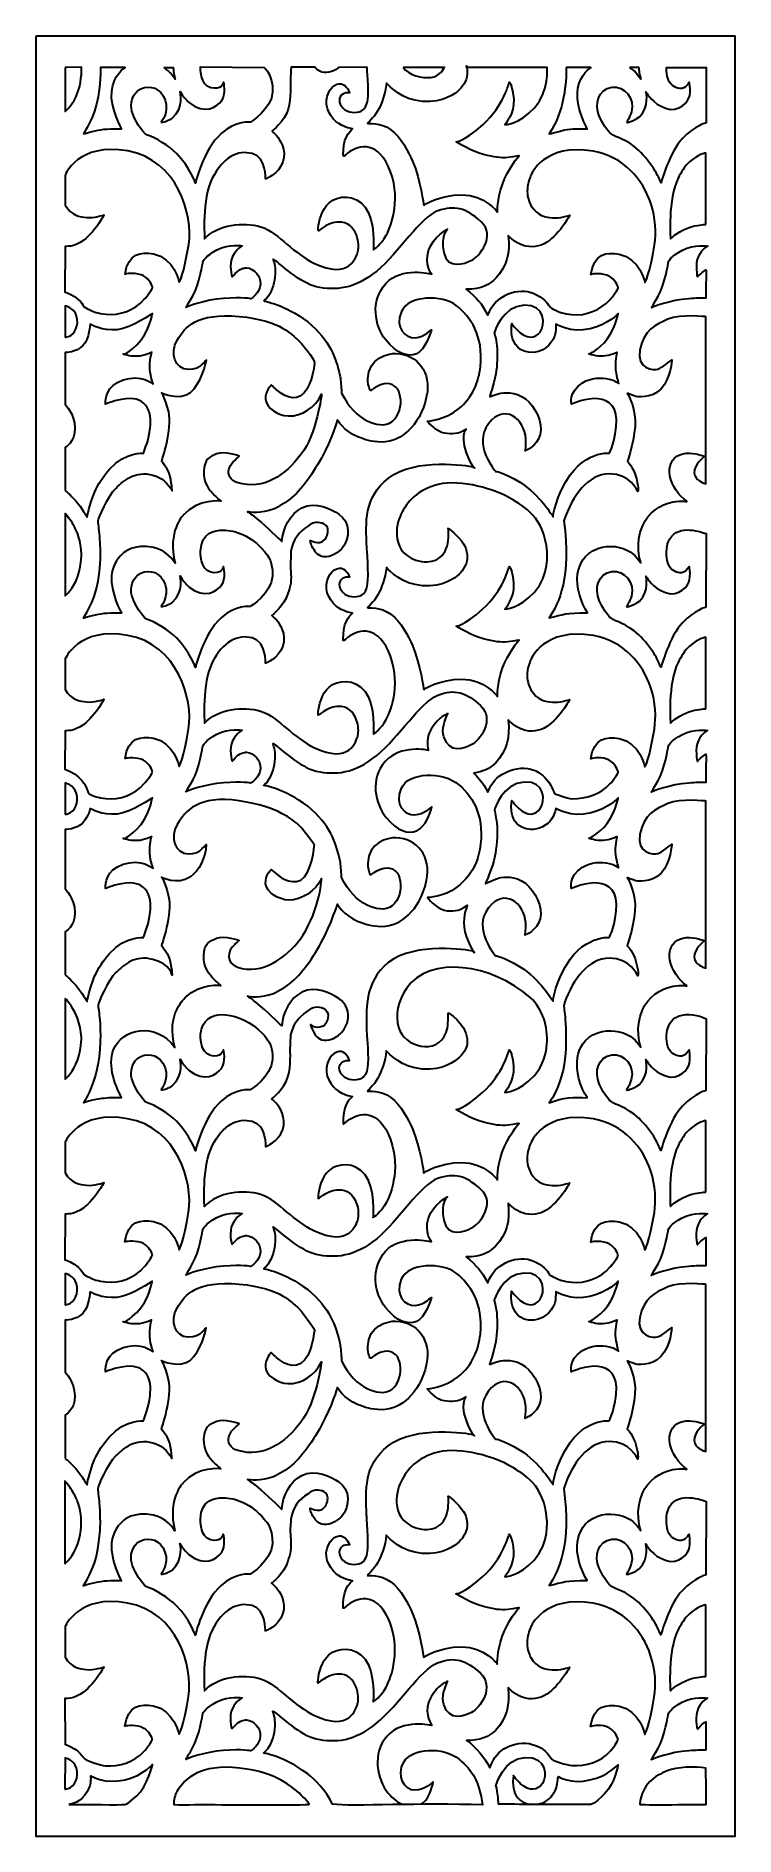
# Model space of a CAD drawing. Header units: centimetres. Extents: x 20 to 27, y -9 to 9.
import ezdxf

# ---------------------------------------------------------------- set-up
doc = ezdxf.new("R2010")
doc.units = ezdxf.units.CM
doc.header["$MEASUREMENT"] = 0
doc.layers.add('layer 1', color=7, linetype='Continuous')

msp = doc.modelspace()

# ---------------------------------------------------------------- linework, layer by layer
at = {"layer": 'layer 1', "color": 250, "lineweight": 30}
for points, knots in [([(20.00454, 9.00069), (20.00454, 9.00069), (26.99976, 9.00069), (26.99976, 9.00069), (26.99976, 9.00069), (26.99976, 9.00069), (26.99976, -9.00021), (26.99976, -9.00021), (26.99976, -9.00021), (26.99976, -9.00021), (20.00454, -9.00021), (20.00454, -9.00021), (20.00454, -9.00021), (20.00454, -9.00021), (20.00454, 9.00069), (20.00454, 9.00069)], [0, 0, 0, 0, 0.2, 0.2, 0.2, 0.2, 0.4, 0.4, 0.4, 0.4, 0.6, 0.6, 0.6, 0.6, 1, 1, 1, 1]), ([(20.29641, 8.68707), (20.29641, 8.68707), (20.45889, 8.68773), (20.45889, 8.68773), (20.45889, 8.68773), (20.45889, 8.68773), (20.4693, 8.57325), (20.42428, 8.44228), (20.42428, 8.44228), (20.37926, 8.31132), (20.2972, 8.24693), (20.2965, 8.24645), (20.2965, 8.24645), (20.2965, 8.24645), (20.29641, 8.68707), (20.29641, 8.68707)], [0, 0, 0, 0, 0.2, 0.2, 0.2, 0.2, 0.4, 0.4, 0.4, 0.4, 0.6, 0.6, 0.6, 0.6, 1, 1, 1, 1]), ([(20.48009, 8.02191), (20.47937, 8.02308), (20.59632, 8.19207), (20.62629, 8.39186), (20.62629, 8.39186), (20.65626, 8.59164), (20.65071, 8.68665), (20.65071, 8.68665), (20.65071, 8.68665), (20.65071, 8.68665), (20.89727, 8.68701), (20.89727, 8.68701), (20.89727, 8.68701), (20.89727, 8.68701), (20.77771, 8.61493), (20.76212, 8.4476), (20.76212, 8.4476), (20.74653, 8.28026), (20.86117, 8.07233), (20.86117, 8.07233), (20.86117, 8.07233), (20.86117, 8.07233), (20.72689, 8.07572), (20.65496, 8.06385), (20.65496, 8.06385), (20.57982, 8.05603), (20.48081, 8.02074), (20.48009, 8.02191)], [0, 0, 0, 0, 0.125, 0.125, 0.125, 0.125, 0.25, 0.25, 0.25, 0.25, 0.375, 0.375, 0.375, 0.375, 0.5, 0.5, 0.5, 0.5, 0.625, 0.625, 0.625, 0.625, 0.75, 0.75, 0.75, 0.75, 1, 1, 1, 1]), ([(21.25486, 8.13815), (21.25486, 8.13815), (21.34078, 8.23539), (21.29679, 8.35963), (21.29679, 8.35963), (21.25279, 8.48387), (21.14467, 8.51258), (21.05444, 8.47266), (21.05444, 8.47266), (20.9642, 8.43274), (20.944, 8.31482), (20.9648, 8.24759), (20.9648, 8.24759), (20.98559, 8.18035), (21.03059, 8.09481), (21.09885, 8.02003), (21.09885, 8.02003), (21.10237, 8.01617), (21.1071, 8.01474), (21.11185, 8.01311), (21.11185, 8.01311), (21.20788, 7.98032), (21.33064, 7.9065), (21.41049, 7.82479), (21.41049, 7.82479), (21.5508, 7.68122), (21.60071, 7.52926), (21.60071, 7.52926), (21.60071, 7.52926), (21.60071, 7.52926), (21.67738, 7.86236), (21.85895, 8.02655), (21.85895, 8.02655), (22.00475, 8.15839), (22.15071, 8.13816), (22.15071, 8.13816), (22.15071, 8.13816), (22.15071, 8.13816), (22.3627, 8.27324), (22.37213, 8.44194), (22.37213, 8.44194), (22.38157, 8.61064), (22.287, 8.68615), (22.287, 8.68615), (22.287, 8.68615), (22.287, 8.68615), (21.65163, 8.69105), (21.65163, 8.69105), (21.65163, 8.69105), (21.65163, 8.69105), (21.64475, 8.5098), (21.75345, 8.48306), (21.75345, 8.48306), (21.86216, 8.45632), (21.87617, 8.52899), (21.88058, 8.5377), (21.88058, 8.5377), (21.88498, 8.54641), (21.91022, 8.41558), (21.86179, 8.35201), (21.86179, 8.35201), (21.81336, 8.28843), (21.69303, 8.21068), (21.53924, 8.33368), (21.53924, 8.33368), (21.50132, 8.36401), (21.47305, 8.40279), (21.44738, 8.4447), (21.44738, 8.4447), (21.44738, 8.4447), (21.4905, 8.28312), (21.369, 8.18021), (21.369, 8.18021), (21.29909, 8.13423), (21.25486, 8.13815), (21.25486, 8.13815)], [0, 0, 0, 0, 0.05, 0.05, 0.05, 0.05, 0.1, 0.1, 0.1, 0.1, 0.15, 0.15, 0.15, 0.15, 0.2, 0.2, 0.2, 0.2, 0.25, 0.25, 0.25, 0.25, 0.3, 0.3, 0.3, 0.3, 0.35, 0.35, 0.35, 0.35, 0.4, 0.4, 0.4, 0.4, 0.45, 0.45, 0.45, 0.45, 0.5, 0.5, 0.5, 0.5, 0.55, 0.55, 0.55, 0.55, 0.6, 0.6, 0.6, 0.6, 0.65, 0.65, 0.65, 0.65, 0.7, 0.7, 0.7, 0.7, 0.75, 0.75, 0.75, 0.75, 0.8, 0.8, 0.8, 0.8, 0.85, 0.85, 0.85, 0.85, 0.9, 0.9, 0.9, 0.9, 1, 1, 1, 1]), ([(21.28485, 8.68523), (21.28485, 8.68523), (21.31879, 8.66342), (21.34569, 8.63394), (21.34569, 8.63394), (21.37258, 8.60446), (21.39689, 8.56974), (21.39689, 8.56974), (21.39689, 8.56974), (21.39689, 8.56974), (21.38482, 8.62075), (21.38162, 8.6499), (21.38162, 8.6499), (21.37842, 8.67904), (21.37878, 8.6871), (21.37878, 8.6871), (21.37878, 8.6871), (21.37878, 8.6871), (21.28485, 8.68523), (21.28485, 8.68523)], [0, 0, 0, 0, 0.16666667, 0.16666667, 0.16666667, 0.16666667, 0.33333333, 0.33333333, 0.33333333, 0.33333333, 0.5, 0.5, 0.5, 0.5, 0.66666667, 0.66666667, 0.66666667, 0.66666667, 1, 1, 1, 1]), ([(22.3643, 8.04914), (22.3643, 8.04914), (22.49201, 8.14542), (22.52688, 8.26826), (22.52688, 8.26826), (22.56174, 8.39109), (22.54741, 8.50831), (22.55154, 8.58408), (22.55154, 8.58408), (22.55567, 8.65985), (22.55704, 8.68808), (22.55704, 8.68808), (22.55704, 8.68808), (22.55704, 8.68808), (22.79922, 8.68957), (22.79922, 8.68957), (22.79922, 8.68957), (22.79922, 8.68957), (22.83946, 8.62879), (22.91283, 8.63434), (22.91283, 8.63434), (22.98619, 8.63988), (23.03408, 8.68596), (23.03408, 8.68596), (23.03408, 8.68596), (23.03408, 8.68596), (23.31617, 8.68991), (23.31617, 8.68991), (23.31617, 8.68991), (23.31617, 8.68991), (23.33726, 8.45223), (23.32427, 8.36646), (23.32427, 8.36646), (23.31523, 8.30683), (23.29602, 8.26722), (23.25806, 8.24993), (23.25806, 8.24993), (23.2059, 8.22617), (23.12208, 8.2337), (23.078, 8.27923), (23.078, 8.27923), (23.02606, 8.33289), (23.03213, 8.39186), (23.07359, 8.41896), (23.07359, 8.41896), (23.09176, 8.43084), (23.116, 8.43452), (23.14343, 8.43209), (23.14343, 8.43209), (23.14343, 8.43209), (23.11977, 8.50628), (23.06171, 8.52114), (23.06171, 8.52114), (23.00365, 8.53599), (22.9234, 8.46831), (22.91173, 8.35749), (22.91173, 8.35749), (22.90005, 8.24668), (22.99136, 8.14286), (23.06029, 8.10897), (23.06029, 8.10897), (23.12922, 8.07508), (23.17217, 8.07233), (23.17217, 8.07233), (23.17217, 8.07233), (23.17217, 8.07233), (23.08429, 8.00675), (23.081, 7.85788), (23.081, 7.85788), (23.07936, 7.78325), (23.07503, 7.78754), (23.10125, 7.81017), (23.10125, 7.81017), (23.21371, 7.90721), (23.40548, 7.96638), (23.52903, 7.69821), (23.52903, 7.69821), (23.66976, 7.39273), (23.56229, 7.10581), (23.51042, 7.0102), (23.51042, 7.0102), (23.45855, 6.9146), (23.38112, 6.86207), (23.38112, 6.86207), (23.38112, 6.86207), (23.38112, 6.86207), (23.40532, 7.15546), (23.29981, 7.28895), (23.29981, 7.28895), (23.19429, 7.42245), (23.02361, 7.40794), (22.93832, 7.33368), (22.93832, 7.33368), (22.86274, 7.26788), (22.83455, 7.14268), (22.82975, 7.08249), (22.82975, 7.08249), (22.8294, 7.07811), (22.82599, 7.0486), (22.83015, 7.05077), (22.83015, 7.05077), (22.85226, 7.06235), (22.93587, 7.15177), (23.06194, 7.13922), (23.06194, 7.13922), (23.14801, 7.13065), (23.19887, 7.05664), (23.21962, 6.98313), (23.21962, 6.98313), (23.23628, 6.92412), (23.23149, 6.86483), (23.22536, 6.84455), (23.22536, 6.84455), (23.21161, 6.79901), (23.14735, 6.55318), (22.78546, 6.72997), (22.78546, 6.72997), (22.6997, 6.77187), (22.60398, 6.84423), (22.51426, 6.91919), (22.51426, 6.91919), (22.43725, 6.98353), (22.35015, 7.06547), (22.25248, 7.09361), (22.25248, 7.09361), (22.08418, 7.14209), (21.82504, 7.11919), (21.69235, 6.9719), (21.69235, 6.9719), (21.69235, 6.9719), (21.66261, 7.3688), (21.76904, 7.5788), (21.76904, 7.5788), (21.87547, 7.78881), (22.0241, 7.86409), (22.16906, 7.82447), (22.16906, 7.82447), (22.31402, 7.78485), (22.30118, 7.57088), (22.30118, 7.57088), (22.30118, 7.57088), (22.30118, 7.57088), (22.43352, 7.61855), (22.47484, 7.74083), (22.47484, 7.74083), (22.51615, 7.86311), (22.44164, 7.96946), (22.41061, 8.00476), (22.41061, 8.00476), (22.37958, 8.04006), (22.3643, 8.04914), (22.3643, 8.04914)], [0, 0, 0, 0, 0.02564103, 0.02564103, 0.02564103, 0.02564103, 0.05128205, 0.05128205, 0.05128205, 0.05128205, 0.07692308, 0.07692308, 0.07692308, 0.07692308, 0.1025641, 0.1025641, 0.1025641, 0.1025641, 0.12820513, 0.12820513, 0.12820513, 0.12820513, 0.15384615, 0.15384615, 0.15384615, 0.15384615, 0.17948718, 0.17948718, 0.17948718, 0.17948718, 0.20512821, 0.20512821, 0.20512821, 0.20512821, 0.23076923, 0.23076923, 0.23076923, 0.23076923, 0.25641026, 0.25641026, 0.25641026, 0.25641026, 0.28205128, 0.28205128, 0.28205128, 0.28205128, 0.30769231, 0.30769231, 0.30769231, 0.30769231, 0.33333333, 0.33333333, 0.33333333, 0.33333333, 0.35897436, 0.35897436, 0.35897436, 0.35897436, 0.38461538, 0.38461538, 0.38461538, 0.38461538, 0.41025641, 0.41025641, 0.41025641, 0.41025641, 0.43589744, 0.43589744, 0.43589744, 0.43589744, 0.46153846, 0.46153846, 0.46153846, 0.46153846, 0.48717949, 0.48717949, 0.48717949, 0.48717949, 0.51282051, 0.51282051, 0.51282051, 0.51282051, 0.53846154, 0.53846154, 0.53846154, 0.53846154, 0.56410256, 0.56410256, 0.56410256, 0.56410256, 0.58974359, 0.58974359, 0.58974359, 0.58974359, 0.61538462, 0.61538462, 0.61538462, 0.61538462, 0.64102564, 0.64102564, 0.64102564, 0.64102564, 0.66666667, 0.66666667, 0.66666667, 0.66666667, 0.69230769, 0.69230769, 0.69230769, 0.69230769, 0.71794872, 0.71794872, 0.71794872, 0.71794872, 0.74358974, 0.74358974, 0.74358974, 0.74358974, 0.76923077, 0.76923077, 0.76923077, 0.76923077, 0.79487179, 0.79487179, 0.79487179, 0.79487179, 0.82051282, 0.82051282, 0.82051282, 0.82051282, 0.84615385, 0.84615385, 0.84615385, 0.84615385, 0.87179487, 0.87179487, 0.87179487, 0.87179487, 0.8974359, 0.8974359, 0.8974359, 0.8974359, 0.92307692, 0.92307692, 0.92307692, 0.92307692, 0.94871795, 0.94871795, 0.94871795, 0.94871795, 1, 1, 1, 1]), ([(23.3212, 8.12548), (23.31652, 8.12363), (23.38522, 8.18248), (23.42565, 8.25452), (23.42565, 8.25452), (23.46608, 8.32656), (23.50048, 8.42047), (23.51149, 8.52859), (23.51149, 8.52859), (23.54237, 8.49924), (23.66387, 8.36073), (23.87244, 8.3472), (23.87244, 8.3472), (24.08102, 8.33366), (24.20039, 8.42205), (24.24, 8.46245), (24.24, 8.46245), (24.27962, 8.50285), (24.32782, 8.56787), (24.31996, 8.65188), (24.31996, 8.65188), (24.3121, 8.73589), (24.31446, 8.68667), (24.31446, 8.68667), (24.31446, 8.68667), (24.31446, 8.68667), (25.11968, 8.68629), (25.11968, 8.68629), (25.11968, 8.68629), (25.11968, 8.68629), (25.14516, 8.4515), (24.99411, 8.28376), (24.99411, 8.28376), (24.84307, 8.11601), (24.6972, 8.11403), (24.6972, 8.11403), (24.6972, 8.11403), (24.6972, 8.11403), (24.7951, 8.22782), (24.78527, 8.3668), (24.78527, 8.3668), (24.77545, 8.50578), (24.74106, 8.53973), (24.74106, 8.53973), (24.74106, 8.53973), (24.74106, 8.53973), (24.68098, 8.29615), (24.47821, 8.11638), (24.47821, 8.11638), (24.27545, 7.9366), (24.20919, 7.94239), (24.20919, 7.94239), (24.20919, 7.94239), (24.20919, 7.94239), (24.37338, 7.84109), (24.48434, 7.81479), (24.48434, 7.81479), (24.5953, 7.78849), (24.65105, 7.77749), (24.72727, 7.78572), (24.72727, 7.78572), (24.80349, 7.79395), (24.83997, 7.80394), (24.83997, 7.80394), (24.83997, 7.80394), (24.83997, 7.80394), (24.72663, 7.67273), (24.67158, 7.51615), (24.67158, 7.51615), (24.61652, 7.35957), (24.62274, 7.24023), (24.62274, 7.24023), (24.62274, 7.24023), (24.62274, 7.24023), (24.49412, 7.41333), (24.26734, 7.41333), (24.26734, 7.41333), (24.04055, 7.41333), (23.88475, 7.30936), (23.88475, 7.30936), (23.88475, 7.30936), (23.88475, 7.30936), (23.8534, 7.55902), (23.77319, 7.7475), (23.77319, 7.7475), (23.73246, 7.84321), (23.6582, 7.98734), (23.5569, 8.0627), (23.5569, 8.0627), (23.45388, 8.13932), (23.3235, 8.12639), (23.3212, 8.12548)], [0, 0, 0, 0, 0.04166667, 0.04166667, 0.04166667, 0.04166667, 0.08333333, 0.08333333, 0.08333333, 0.08333333, 0.125, 0.125, 0.125, 0.125, 0.16666667, 0.16666667, 0.16666667, 0.16666667, 0.20833333, 0.20833333, 0.20833333, 0.20833333, 0.25, 0.25, 0.25, 0.25, 0.29166667, 0.29166667, 0.29166667, 0.29166667, 0.33333333, 0.33333333, 0.33333333, 0.33333333, 0.375, 0.375, 0.375, 0.375, 0.41666667, 0.41666667, 0.41666667, 0.41666667, 0.45833333, 0.45833333, 0.45833333, 0.45833333, 0.5, 0.5, 0.5, 0.5, 0.54166667, 0.54166667, 0.54166667, 0.54166667, 0.58333333, 0.58333333, 0.58333333, 0.58333333, 0.625, 0.625, 0.625, 0.625, 0.66666667, 0.66666667, 0.66666667, 0.66666667, 0.70833333, 0.70833333, 0.70833333, 0.70833333, 0.75, 0.75, 0.75, 0.75, 0.79166667, 0.79166667, 0.79166667, 0.79166667, 0.83333333, 0.83333333, 0.83333333, 0.83333333, 0.875, 0.875, 0.875, 0.875, 0.91666667, 0.91666667, 0.91666667, 0.91666667, 1, 1, 1, 1]), ([(23.67864, 8.68667), (23.67864, 8.68667), (24.09283, 8.68582), (24.09283, 8.68582), (24.09283, 8.68582), (24.09283, 8.68582), (24.04645, 8.59587), (23.95686, 8.58654), (23.95686, 8.58654), (23.86802, 8.57728), (23.73666, 8.60313), (23.67864, 8.68667)], [0, 0, 0, 0, 0.25, 0.25, 0.25, 0.25, 0.5, 0.5, 0.5, 0.5, 1, 1, 1, 1]), ([(25.31067, 8.68535), (25.31067, 8.68535), (25.55602, 8.68607), (25.55602, 8.68607), (25.55602, 8.68607), (25.55602, 8.68607), (25.45175, 8.61801), (25.42758, 8.48028), (25.42758, 8.48028), (25.40341, 8.34255), (25.46785, 8.18553), (25.48513, 8.14891), (25.48513, 8.14891), (25.50241, 8.11229), (25.52166, 8.07044), (25.52166, 8.07044), (25.52166, 8.07044), (25.52166, 8.07044), (25.38694, 8.07735), (25.32402, 8.06625), (25.32402, 8.06625), (25.2611, 8.05514), (25.1406, 8.02165), (25.1406, 8.02165), (25.1406, 8.02165), (25.2139, 8.13395), (25.26042, 8.25588), (25.28468, 8.39049), (25.28468, 8.39049), (25.3063, 8.51043), (25.31147, 8.59513), (25.31067, 8.68535)], [0, 0, 0, 0, 0.11111111, 0.11111111, 0.11111111, 0.11111111, 0.22222222, 0.22222222, 0.22222222, 0.22222222, 0.33333333, 0.33333333, 0.33333333, 0.33333333, 0.44444444, 0.44444444, 0.44444444, 0.44444444, 0.55555556, 0.55555556, 0.55555556, 0.55555556, 0.66666667, 0.66666667, 0.66666667, 0.66666667, 0.77777778, 0.77777778, 0.77777778, 0.77777778, 1, 1, 1, 1]), ([(25.91417, 8.13692), (25.91417, 8.13692), (25.94698, 8.18589), (25.9632, 8.24182), (25.9632, 8.24182), (26.00139, 8.37351), (25.89339, 8.50709), (25.76842, 8.48856), (25.76842, 8.48856), (25.62812, 8.46775), (25.59084, 8.31984), (25.64175, 8.20049), (25.64175, 8.20049), (25.67137, 8.13103), (25.72377, 8.04921), (25.76004, 8.02081), (25.76004, 8.02081), (25.80791, 7.98334), (25.9076, 7.97731), (26.03754, 7.85517), (26.03754, 7.85517), (26.09754, 7.79878), (26.15587, 7.72706), (26.20162, 7.64985), (26.20162, 7.64985), (26.22439, 7.61142), (26.2417, 7.5701), (26.25921, 7.53166), (26.25921, 7.53166), (26.25921, 7.53166), (26.3453, 7.84376), (26.47445, 7.97634), (26.47445, 7.97634), (26.60359, 8.10891), (26.70945, 8.13177), (26.70945, 8.13177), (26.70945, 8.13177), (26.70945, 8.13177), (26.70945, 8.68723), (26.70945, 8.68723), (26.70945, 8.68723), (26.70945, 8.68723), (26.31566, 8.68723), (26.31566, 8.68723), (26.31566, 8.68723), (26.31566, 8.68723), (26.30641, 8.57767), (26.35932, 8.51943), (26.35932, 8.51943), (26.3932, 8.48213), (26.45892, 8.45655), (26.50375, 8.49352), (26.50375, 8.49352), (26.54301, 8.52588), (26.54042, 8.55722), (26.54583, 8.52407), (26.54583, 8.52407), (26.54982, 8.49959), (26.55307, 8.45068), (26.54615, 8.40711), (26.54615, 8.40711), (26.5364, 8.34583), (26.44003, 8.22972), (26.3054, 8.27768), (26.3054, 8.27768), (26.17078, 8.32564), (26.12765, 8.41981), (26.10888, 8.4421), (26.10888, 8.4421), (26.10888, 8.4421), (26.14804, 8.29399), (26.04374, 8.19243), (26.04374, 8.19243), (25.97463, 8.13855), (25.91417, 8.13692), (25.91417, 8.13692)], [0, 0, 0, 0, 0.05, 0.05, 0.05, 0.05, 0.1, 0.1, 0.1, 0.1, 0.15, 0.15, 0.15, 0.15, 0.2, 0.2, 0.2, 0.2, 0.25, 0.25, 0.25, 0.25, 0.3, 0.3, 0.3, 0.3, 0.35, 0.35, 0.35, 0.35, 0.4, 0.4, 0.4, 0.4, 0.45, 0.45, 0.45, 0.45, 0.5, 0.5, 0.5, 0.5, 0.55, 0.55, 0.55, 0.55, 0.6, 0.6, 0.6, 0.6, 0.65, 0.65, 0.65, 0.65, 0.7, 0.7, 0.7, 0.7, 0.75, 0.75, 0.75, 0.75, 0.8, 0.8, 0.8, 0.8, 0.85, 0.85, 0.85, 0.85, 0.9, 0.9, 0.9, 0.9, 1, 1, 1, 1]), ([(25.94237, 8.68625), (25.94237, 8.68625), (26.03836, 8.68637), (26.03836, 8.68637), (26.03836, 8.68637), (26.03836, 8.68637), (26.04294, 8.64323), (26.04525, 8.63072), (26.04525, 8.63072), (26.04757, 8.61821), (26.05771, 8.57192), (26.05771, 8.56942), (26.05771, 8.56942), (26.05771, 8.56692), (26.02665, 8.61664), (26.00001, 8.64104), (26.00001, 8.64104), (25.97336, 8.66543), (25.94237, 8.68625), (25.94237, 8.68625)], [0, 0, 0, 0, 0.16666667, 0.16666667, 0.16666667, 0.16666667, 0.33333333, 0.33333333, 0.33333333, 0.33333333, 0.5, 0.5, 0.5, 0.5, 0.66666667, 0.66666667, 0.66666667, 0.66666667, 1, 1, 1, 1]), ([(21.17014, 6.49144), (21.17567, 6.4757), (21.11321, 6.39521), (21.08848, 6.36781), (21.08848, 6.36781), (20.99143, 6.2603), (20.84707, 6.20371), (20.70581, 6.21751), (20.70581, 6.21751), (20.62435, 6.22548), (20.57475, 6.24566), (20.54308, 6.26097), (20.54308, 6.26097), (20.50883, 6.27752), (20.48824, 6.29037), (20.48824, 6.29037), (20.48824, 6.29037), (20.48824, 6.29037), (20.45276, 6.35509), (20.38915, 6.39472), (20.38915, 6.39472), (20.32554, 6.43434), (20.29495, 6.43962), (20.29495, 6.43962), (20.29495, 6.43962), (20.29495, 6.43962), (20.2964, 6.89529), (20.2964, 6.89529), (20.2964, 6.89529), (20.29641, 6.89951), (20.38394, 6.88356), (20.48315, 6.95923), (20.48315, 6.95923), (20.53323, 6.99743), (20.60565, 7.07922), (20.6508, 7.15297), (20.6508, 7.15297), (20.66344, 7.17362), (20.67736, 7.19292), (20.68509, 7.2109), (20.68509, 7.2109), (20.68509, 7.2109), (20.57937, 7.17728), (20.51209, 7.18521), (20.51209, 7.18521), (20.44481, 7.19313), (20.36003, 7.20141), (20.29739, 7.31017), (20.29739, 7.31017), (20.29722, 7.33358), (20.29742, 7.57446), (20.29724, 7.61153), (20.29724, 7.61153), (20.29724, 7.61153), (20.42522, 7.9387), (20.92282, 7.85074), (20.92282, 7.85074), (21.42043, 7.76278), (21.57943, 7.21228), (21.53294, 6.91643), (21.53294, 6.91643), (21.48646, 6.62057), (21.43804, 6.5385), (21.43804, 6.5385), (21.43804, 6.5385), (21.43804, 6.5385), (21.3874, 6.78098), (21.18043, 6.82139), (21.18043, 6.82139), (21.05613, 6.84566), (20.92526, 6.83018), (20.8964, 6.61933), (20.8964, 6.61933), (20.8964, 6.61933), (20.97853, 6.63836), (21.0567, 6.61122), (21.0567, 6.61122), (21.12382, 6.58791), (21.15796, 6.52607), (21.17014, 6.49144)], [0, 0, 0, 0, 0.04761905, 0.04761905, 0.04761905, 0.04761905, 0.0952381, 0.0952381, 0.0952381, 0.0952381, 0.14285714, 0.14285714, 0.14285714, 0.14285714, 0.19047619, 0.19047619, 0.19047619, 0.19047619, 0.23809524, 0.23809524, 0.23809524, 0.23809524, 0.28571429, 0.28571429, 0.28571429, 0.28571429, 0.33333333, 0.33333333, 0.33333333, 0.33333333, 0.38095238, 0.38095238, 0.38095238, 0.38095238, 0.42857143, 0.42857143, 0.42857143, 0.42857143, 0.47619048, 0.47619048, 0.47619048, 0.47619048, 0.52380952, 0.52380952, 0.52380952, 0.52380952, 0.57142857, 0.57142857, 0.57142857, 0.57142857, 0.61904762, 0.61904762, 0.61904762, 0.61904762, 0.66666667, 0.66666667, 0.66666667, 0.66666667, 0.71428571, 0.71428571, 0.71428571, 0.71428571, 0.76190476, 0.76190476, 0.76190476, 0.76190476, 0.80952381, 0.80952381, 0.80952381, 0.80952381, 0.85714286, 0.85714286, 0.85714286, 0.85714286, 0.9047619, 0.9047619, 0.9047619, 0.9047619, 1, 1, 1, 1]), ([(25.83068, 6.48833), (25.83621, 6.4726), (25.77376, 6.3921), (25.74902, 6.3647), (25.74902, 6.3647), (25.65198, 6.2572), (25.50762, 6.2006), (25.36636, 6.21441), (25.36636, 6.21441), (25.2849, 6.22237), (25.2353, 6.24256), (25.20362, 6.25786), (25.20362, 6.25786), (25.16938, 6.27441), (25.14878, 6.28727), (25.14878, 6.28727), (25.14878, 6.28727), (25.14878, 6.28727), (25.11331, 6.35199), (25.0497, 6.39161), (25.0497, 6.39161), (24.98608, 6.43123), (24.9555, 6.43652), (24.9555, 6.43652), (24.9555, 6.43652), (24.88294, 6.46331), (24.77136, 6.44539), (24.70348, 6.40938), (24.70348, 6.40938), (24.62815, 6.36941), (24.56706, 6.3162), (24.52587, 6.20856), (24.52587, 6.20856), (24.4646, 6.32727), (24.41495, 6.38405), (24.30904, 6.46813), (24.30904, 6.46813), (24.46647, 6.46791), (24.54606, 6.51577), (24.60547, 6.57731), (24.60547, 6.57731), (24.71606, 6.69187), (24.75153, 6.83654), (24.73019, 7.00133), (24.73019, 7.00133), (24.72889, 7.01137), (24.75281, 6.97565), (24.80038, 6.94646), (24.80038, 6.94646), (24.83117, 6.92756), (24.86373, 6.90966), (24.90688, 6.89952), (24.90688, 6.89952), (24.99228, 6.87943), (25.0724, 6.90366), (25.14507, 6.95908), (25.14507, 6.95908), (25.19514, 6.99727), (25.2662, 7.07611), (25.31135, 7.14987), (25.31135, 7.14987), (25.32399, 7.17052), (25.3379, 7.18982), (25.34564, 7.2078), (25.34564, 7.2078), (25.34564, 7.2078), (25.23992, 7.17418), (25.17264, 7.1821), (25.17264, 7.1821), (25.10536, 7.19003), (25.02057, 7.19831), (24.95793, 7.30707), (24.95793, 7.30707), (24.94622, 7.32943), (24.92047, 7.3824), (24.92047, 7.44734), (24.92047, 7.44734), (24.92048, 7.51754), (24.94334, 7.57743), (24.95779, 7.60843), (24.95779, 7.60843), (24.95779, 7.60843), (25.08577, 7.93559), (25.58337, 7.84764), (25.58337, 7.84764), (25.89048, 7.79335), (26.07682, 7.5654), (26.15726, 7.32734), (26.15726, 7.32734), (26.20716, 7.17969), (26.21128, 7.02658), (26.19349, 6.91332), (26.19349, 6.91332), (26.147, 6.61747), (26.09859, 6.5354), (26.09859, 6.5354), (26.09859, 6.5354), (26.09859, 6.5354), (26.04795, 6.77788), (25.84098, 6.81829), (25.84098, 6.81829), (25.71668, 6.84256), (25.58581, 6.82707), (25.55695, 6.61622), (25.55695, 6.61622), (25.55695, 6.61622), (25.63907, 6.63526), (25.71724, 6.60812), (25.71724, 6.60812), (25.78436, 6.58481), (25.81851, 6.52296), (25.83068, 6.48833)], [0, 0, 0, 0, 0.03448276, 0.03448276, 0.03448276, 0.03448276, 0.06896552, 0.06896552, 0.06896552, 0.06896552, 0.10344828, 0.10344828, 0.10344828, 0.10344828, 0.13793103, 0.13793103, 0.13793103, 0.13793103, 0.17241379, 0.17241379, 0.17241379, 0.17241379, 0.20689655, 0.20689655, 0.20689655, 0.20689655, 0.24137931, 0.24137931, 0.24137931, 0.24137931, 0.27586207, 0.27586207, 0.27586207, 0.27586207, 0.31034483, 0.31034483, 0.31034483, 0.31034483, 0.34482759, 0.34482759, 0.34482759, 0.34482759, 0.37931034, 0.37931034, 0.37931034, 0.37931034, 0.4137931, 0.4137931, 0.4137931, 0.4137931, 0.44827586, 0.44827586, 0.44827586, 0.44827586, 0.48275862, 0.48275862, 0.48275862, 0.48275862, 0.51724138, 0.51724138, 0.51724138, 0.51724138, 0.55172414, 0.55172414, 0.55172414, 0.55172414, 0.5862069, 0.5862069, 0.5862069, 0.5862069, 0.62068966, 0.62068966, 0.62068966, 0.62068966, 0.65517241, 0.65517241, 0.65517241, 0.65517241, 0.68965517, 0.68965517, 0.68965517, 0.68965517, 0.72413793, 0.72413793, 0.72413793, 0.72413793, 0.75862069, 0.75862069, 0.75862069, 0.75862069, 0.79310345, 0.79310345, 0.79310345, 0.79310345, 0.82758621, 0.82758621, 0.82758621, 0.82758621, 0.86206897, 0.86206897, 0.86206897, 0.86206897, 0.89655172, 0.89655172, 0.89655172, 0.89655172, 0.93103448, 0.93103448, 0.93103448, 0.93103448, 1, 1, 1, 1]), ([(26.70877, 7.11599), (26.70877, 7.11435), (26.6439, 7.11622), (26.57, 7.09434), (26.57, 7.09434), (26.48985, 7.07062), (26.39855, 7.0213), (26.35421, 6.97209), (26.35421, 6.97209), (26.35421, 6.97209), (26.32447, 7.36898), (26.4309, 7.57899), (26.4309, 7.57899), (26.46018, 7.63677), (26.49749, 7.70143), (26.54507, 7.74297), (26.54507, 7.74297), (26.62178, 7.80995), (26.70876, 7.83712), (26.70876, 7.83038), (26.70876, 7.83038), (26.70876, 7.83038), (26.70877, 7.11599), (26.70877, 7.11599)], [0, 0, 0, 0, 0.14285714, 0.14285714, 0.14285714, 0.14285714, 0.28571429, 0.28571429, 0.28571429, 0.28571429, 0.42857143, 0.42857143, 0.42857143, 0.42857143, 0.57142857, 0.57142857, 0.57142857, 0.57142857, 0.71428571, 0.71428571, 0.71428571, 0.71428571, 1, 1, 1, 1]), ([(23.06134, 3.86905), (23.06134, 3.86905), (22.98555, 3.79617), (22.91218, 3.79063), (22.91218, 3.79063), (22.83882, 3.78508), (22.79858, 3.84586), (22.79858, 3.84586), (22.79858, 3.84586), (22.76575, 3.88935), (22.75272, 3.92218), (22.74777, 3.95428), (22.74777, 3.95428), (22.74562, 3.96828), (22.83177, 3.8919), (22.89728, 3.96856), (22.89728, 3.96856), (22.91724, 3.99192), (22.93366, 4.04763), (22.92047, 4.08432), (22.92047, 4.08432), (22.9092, 4.11569), (22.87013, 4.13033), (22.86127, 4.13027), (22.86127, 4.13027), (22.84852, 4.1302), (22.81394, 4.14386), (22.7746, 4.12971), (22.7746, 4.12971), (22.75596, 4.12301), (22.7406, 4.10655), (22.72042, 4.09384), (22.72042, 4.09384), (22.64835, 4.04845), (22.57028, 3.97103), (22.5564, 3.84437), (22.5564, 3.84437), (22.5564, 3.84437), (22.55503, 3.81614), (22.5509, 3.74037), (22.5509, 3.74037), (22.54793, 3.68592), (22.56276, 3.61153), (22.55374, 3.52755), (22.55374, 3.52755), (22.55021, 3.49468), (22.53604, 3.45909), (22.52624, 3.42455), (22.52624, 3.42455), (22.49137, 3.30171), (22.36366, 3.20543), (22.36366, 3.20543), (22.36366, 3.20543), (22.36366, 3.20543), (22.37894, 3.19635), (22.40997, 3.16105), (22.40997, 3.16105), (22.44099, 3.12575), (22.51551, 3.0194), (22.47419, 2.89712), (22.47419, 2.89712), (22.43288, 2.77484), (22.30054, 2.72717), (22.30054, 2.72717), (22.30054, 2.72717), (22.30054, 2.72717), (22.31338, 2.94114), (22.16842, 2.98076), (22.16842, 2.98076), (22.02346, 3.02039), (21.87483, 2.9451), (21.7684, 2.7351), (21.7684, 2.7351), (21.66197, 2.52509), (21.69171, 2.12819), (21.69171, 2.12819), (21.69171, 2.12819), (21.8244, 2.27548), (22.08353, 2.29838), (22.25183, 2.24991), (22.25183, 2.24991), (22.34951, 2.22176), (22.4366, 2.13982), (22.51361, 2.07548), (22.51361, 2.07548), (22.60334, 2.00052), (22.69906, 1.92816), (22.78482, 1.88626), (22.78482, 1.88626), (23.14671, 1.70947), (23.21096, 1.9553), (23.22472, 2.00084), (23.22472, 2.00084), (23.23084, 2.02112), (23.23564, 2.08041), (23.21898, 2.13942), (23.21898, 2.13942), (23.19823, 2.21293), (23.14737, 2.28694), (23.0613, 2.29551), (23.0613, 2.29551), (22.93523, 2.30806), (22.85162, 2.21864), (22.8295, 2.20706), (22.8295, 2.20706), (22.82535, 2.20489), (22.82875, 2.2344), (22.8291, 2.23879), (22.8291, 2.23879), (22.8339, 2.29897), (22.8621, 2.42417), (22.93768, 2.48997), (22.93768, 2.48997), (23.02297, 2.56423), (23.19365, 2.57874), (23.29916, 2.44524), (23.29916, 2.44524), (23.40468, 2.31175), (23.38048, 2.01836), (23.38048, 2.01836), (23.38048, 2.01836), (23.38048, 2.01836), (23.45791, 2.07089), (23.50978, 2.16649), (23.50978, 2.16649), (23.56165, 2.2621), (23.66911, 2.54902), (23.52838, 2.8545), (23.52838, 2.8545), (23.40484, 3.12267), (23.21307, 3.06351), (23.10061, 2.96646), (23.10061, 2.96646), (23.07438, 2.94383), (23.07871, 2.93954), (23.08036, 3.01417), (23.08036, 3.01417), (23.08365, 3.16304), (23.17153, 3.22862), (23.17153, 3.22862), (23.17153, 3.22862), (23.17153, 3.22862), (23.12858, 3.23137), (23.05965, 3.26526), (23.05965, 3.26526), (22.99072, 3.29915), (22.89941, 3.40297), (22.91108, 3.51378), (22.91108, 3.51378), (22.92275, 3.6246), (23.00301, 3.69228), (23.06107, 3.67743), (23.06107, 3.67743), (23.11912, 3.66257), (23.14278, 3.58838), (23.14278, 3.58838), (23.14278, 3.58838), (23.11536, 3.59081), (23.09112, 3.58713), (23.07295, 3.57525), (23.07295, 3.57525), (23.03149, 3.54815), (23.02542, 3.48918), (23.07736, 3.43552), (23.07736, 3.43552), (23.12143, 3.38999), (23.20526, 3.38246), (23.25742, 3.40622), (23.25742, 3.40622), (23.29537, 3.42351), (23.31459, 3.46312), (23.32362, 3.52275), (23.32362, 3.52275), (23.33662, 3.60852), (23.31416, 3.88597), (23.31416, 3.88597), (23.31416, 3.88597), (23.3055, 4.13911), (23.28331, 4.38507), (23.5306, 4.57731), (23.5306, 4.57731), (23.80585, 4.79128), (24.32942, 4.70146), (24.37224, 4.69354), (24.37224, 4.69354), (24.41505, 4.68561), (24.38936, 4.62882), (24.3123, 4.83354), (24.3123, 4.83354), (24.23523, 5.03826), (24.34724, 5.1002), (24.2922, 5.06009), (24.2922, 5.06009), (24.23716, 5.01997), (24.16836, 5.017), (24.0913, 5.0274), (24.0913, 5.0274), (24.01424, 5.0378), (23.92166, 5.14782), (23.92166, 5.14782), (23.92166, 5.14782), (23.92166, 5.14782), (24.10066, 5.16479), (24.2332, 5.27128), (24.2332, 5.27128), (24.37168, 5.38254), (24.4364, 5.54704), (24.45229, 5.69458), (24.45229, 5.69458), (24.48532, 6.00124), (24.35101, 6.19618), (24.21009, 6.30553), (24.21009, 6.30553), (24.06918, 6.41489), (23.73045, 6.41008), (23.66139, 6.24475), (23.66139, 6.24475), (23.59232, 6.07941), (23.70132, 5.97817), (23.79944, 5.98312), (23.79944, 5.98312), (23.89757, 5.98808), (23.96635, 6.0762), (23.96268, 6.06135), (23.96268, 6.06135), (23.95901, 6.04649), (23.89941, 5.8554), (23.81228, 5.82173), (23.81228, 5.82173), (23.72516, 5.78807), (23.61646, 5.82196), (23.50387, 5.9618), (23.50387, 5.9618), (23.39128, 6.10164), (23.35014, 6.35172), (23.50426, 6.52492), (23.50426, 6.52492), (23.65839, 6.69812), (23.96465, 6.62081), (23.96465, 6.62081), (23.96465, 6.62081), (23.96465, 6.62081), (23.88759, 6.7105), (23.93363, 6.85531), (23.93363, 6.85531), (23.97967, 7.00012), (24.1228, 7.06928), (24.1228, 7.06928), (24.1228, 7.06928), (24.1228, 7.06928), (24.04773, 7.01417), (24.08676, 6.83586), (24.08676, 6.83586), (24.1258, 6.65755), (24.29283, 6.72415), (24.36546, 6.75742), (24.36546, 6.75742), (24.43809, 6.79069), (24.61323, 7.0036), (24.45787, 7.1436), (24.45787, 7.1436), (24.30251, 7.28361), (24.19688, 7.30873), (24.02514, 7.25168), (24.02514, 7.25168), (23.8534, 7.19462), (23.63703, 6.8319), (23.415, 6.64963), (23.415, 6.64963), (23.19297, 6.46736), (23.0003, 6.45151), (22.80946, 6.49311), (22.80946, 6.49311), (22.65181, 6.52748), (22.44659, 6.72241), (22.38913, 6.7625), (22.38913, 6.7625), (22.37703, 6.77094), (22.37529, 6.77348), (22.37768, 6.76515), (22.37768, 6.76515), (22.38952, 6.72397), (22.40633, 6.69017), (22.39622, 6.58846), (22.39622, 6.58846), (22.39239, 6.54987), (22.38204, 6.51093), (22.36921, 6.47471), (22.36921, 6.47471), (22.33464, 6.37705), (22.27674, 6.35276), (22.28683, 6.34983), (22.28683, 6.34983), (22.29869, 6.3464), (22.48022, 6.32322), (22.72609, 6.1415), (22.72609, 6.1415), (22.94971, 5.95207), (23.00454, 5.7827), (23.04639, 5.60587), (23.04639, 5.60587), (23.05273, 5.5791), (23.05779, 5.50844), (23.06137, 5.46396), (23.06137, 5.46396), (23.06271, 5.44722), (23.06044, 5.43365), (23.0631, 5.4284), (23.0631, 5.4284), (23.13389, 5.28902), (23.22088, 5.19842), (23.32028, 5.15088), (23.32028, 5.15088), (23.39319, 5.11603), (23.50037, 5.08954), (23.56904, 5.146), (23.56904, 5.146), (23.63692, 5.2018), (23.66665, 5.30633), (23.65021, 5.39359), (23.65021, 5.39359), (23.64327, 5.43043), (23.63024, 5.4677), (23.6068, 5.49014), (23.6068, 5.49014), (23.50969, 5.58313), (23.37266, 5.46889), (23.35749, 5.45664), (23.35749, 5.45664), (23.35032, 5.45086), (23.3455, 5.46079), (23.3394, 5.48245), (23.3394, 5.48245), (23.33386, 5.50218), (23.32356, 5.53132), (23.32482, 5.57271), (23.32482, 5.57271), (23.33118, 5.78162), (23.52825, 5.82757), (23.60533, 5.82612), (23.60533, 5.82612), (23.82205, 5.82204), (23.96282, 5.63215), (23.91395, 5.40099), (23.91395, 5.40099), (23.87753, 5.22871), (23.80793, 5.12652), (23.73368, 5.05631), (23.73368, 5.05631), (23.65943, 4.98609), (23.57577, 4.94108), (23.45939, 4.94041), (23.45939, 4.94041), (23.365, 4.93987), (23.2911, 4.96568), (23.23093, 4.99039), (23.23093, 4.99039), (23.07411, 5.05479), (23.02118, 5.16332), (23.02118, 5.16332), (23.02118, 5.16332), (23.02118, 5.16332), (22.9665, 4.97289), (22.86044, 4.78036), (22.86044, 4.78036), (22.76082, 4.59951), (22.64198, 4.43273), (22.51928, 4.3491), (22.51928, 4.3491), (22.45754, 4.30702), (22.39427, 4.27042), (22.33689, 4.25478), (22.33689, 4.25478), (22.21064, 4.22037), (22.11286, 4.24559), (22.12232, 4.24151), (22.12232, 4.24151), (22.12786, 4.23912), (22.19102, 4.19678), (22.25678, 4.13953), (22.25678, 4.13953), (22.35438, 4.05456), (22.46551, 3.94429), (22.46551, 3.94429), (22.46551, 3.94429), (22.47202, 4.07783), (22.55225, 4.22652), (22.66452, 4.28176), (22.66452, 4.28176), (22.80367, 4.35021), (22.95973, 4.27015), (23.03585, 4.21856), (23.03585, 4.21856), (23.14792, 4.14261), (23.15603, 3.97935), (23.0614, 3.86912)], [0, 0, 0, 0, 0.01, 0.01, 0.01, 0.01, 0.02, 0.02, 0.02, 0.02, 0.03, 0.03, 0.03, 0.03, 0.04, 0.04, 0.04, 0.04, 0.05, 0.05, 0.05, 0.05, 0.06, 0.06, 0.06, 0.06, 0.07, 0.07, 0.07, 0.07, 0.08, 0.08, 0.08, 0.08, 0.09, 0.09, 0.09, 0.09, 0.1, 0.1, 0.1, 0.1, 0.11, 0.11, 0.11, 0.11, 0.12, 0.12, 0.12, 0.12, 0.13, 0.13, 0.13, 0.13, 0.14, 0.14, 0.14, 0.14, 0.15, 0.15, 0.15, 0.15, 0.16, 0.16, 0.16, 0.16, 0.17, 0.17, 0.17, 0.17, 0.18, 0.18, 0.18, 0.18, 0.19, 0.19, 0.19, 0.19, 0.2, 0.2, 0.2, 0.2, 0.21, 0.21, 0.21, 0.21, 0.22, 0.22, 0.22, 0.22, 0.23, 0.23, 0.23, 0.23, 0.24, 0.24, 0.24, 0.24, 0.25, 0.25, 0.25, 0.25, 0.26, 0.26, 0.26, 0.26, 0.27, 0.27, 0.27, 0.27, 0.28, 0.28, 0.28, 0.28, 0.29, 0.29, 0.29, 0.29, 0.3, 0.3, 0.3, 0.3, 0.31, 0.31, 0.31, 0.31, 0.32, 0.32, 0.32, 0.32, 0.33, 0.33, 0.33, 0.33, 0.34, 0.34, 0.34, 0.34, 0.35, 0.35, 0.35, 0.35, 0.36, 0.36, 0.36, 0.36, 0.37, 0.37, 0.37, 0.37, 0.38, 0.38, 0.38, 0.38, 0.39, 0.39, 0.39, 0.39, 0.4, 0.4, 0.4, 0.4, 0.41, 0.41, 0.41, 0.41, 0.42, 0.42, 0.42, 0.42, 0.43, 0.43, 0.43, 0.43, 0.44, 0.44, 0.44, 0.44, 0.45, 0.45, 0.45, 0.45, 0.46, 0.46, 0.46, 0.46, 0.47, 0.47, 0.47, 0.47, 0.48, 0.48, 0.48, 0.48, 0.49, 0.49, 0.49, 0.49, 0.5, 0.5, 0.5, 0.5, 0.51, 0.51, 0.51, 0.51, 0.52, 0.52, 0.52, 0.52, 0.53, 0.53, 0.53, 0.53, 0.54, 0.54, 0.54, 0.54, 0.55, 0.55, 0.55, 0.55, 0.56, 0.56, 0.56, 0.56, 0.57, 0.57, 0.57, 0.57, 0.58, 0.58, 0.58, 0.58, 0.59, 0.59, 0.59, 0.59, 0.6, 0.6, 0.6, 0.6, 0.61, 0.61, 0.61, 0.61, 0.62, 0.62, 0.62, 0.62, 0.63, 0.63, 0.63, 0.63, 0.64, 0.64, 0.64, 0.64, 0.65, 0.65, 0.65, 0.65, 0.66, 0.66, 0.66, 0.66, 0.67, 0.67, 0.67, 0.67, 0.68, 0.68, 0.68, 0.68, 0.69, 0.69, 0.69, 0.69, 0.7, 0.7, 0.7, 0.7, 0.71, 0.71, 0.71, 0.71, 0.72, 0.72, 0.72, 0.72, 0.73, 0.73, 0.73, 0.73, 0.74, 0.74, 0.74, 0.74, 0.75, 0.75, 0.75, 0.75, 0.76, 0.76, 0.76, 0.76, 0.77, 0.77, 0.77, 0.77, 0.78, 0.78, 0.78, 0.78, 0.79, 0.79, 0.79, 0.79, 0.8, 0.8, 0.8, 0.8, 0.81, 0.81, 0.81, 0.81, 0.82, 0.82, 0.82, 0.82, 0.83, 0.83, 0.83, 0.83, 0.84, 0.84, 0.84, 0.84, 0.85, 0.85, 0.85, 0.85, 0.86, 0.86, 0.86, 0.86, 0.87, 0.87, 0.87, 0.87, 0.88, 0.88, 0.88, 0.88, 0.89, 0.89, 0.89, 0.89, 0.9, 0.9, 0.9, 0.9, 0.91, 0.91, 0.91, 0.91, 0.92, 0.92, 0.92, 0.92, 0.93, 0.93, 0.93, 0.93, 0.94, 0.94, 0.94, 0.94, 0.95, 0.95, 0.95, 0.95, 0.96, 0.96, 0.96, 0.96, 0.97, 0.97, 0.97, 0.97, 0.98, 0.98, 0.98, 0.98, 1, 1, 1, 1]), ([(21.96538, 6.59217), (21.96538, 6.59217), (21.93174, 6.71699), (21.97211, 6.79624), (21.97211, 6.79624), (22.01248, 6.87548), (22.06875, 6.9019), (22.06875, 6.9019), (22.06875, 6.9019), (22.06875, 6.9019), (21.93663, 6.92699), (21.81553, 6.86228), (21.81553, 6.86228), (21.69442, 6.79756), (21.67678, 6.74906), (21.67521, 6.74227), (21.67521, 6.74227), (21.67363, 6.73547), (21.63993, 6.51752), (21.57319, 6.40164), (21.57319, 6.40164), (21.50646, 6.28576), (21.50269, 6.28352), (21.51031, 6.28809), (21.51031, 6.28809), (21.51793, 6.29266), (21.68849, 6.36221), (21.88081, 6.37658), (21.88081, 6.37658), (22.07312, 6.39096), (22.15605, 6.37226), (22.15605, 6.37226), (22.15605, 6.37226), (22.15605, 6.37226), (22.24708, 6.42736), (22.25121, 6.51948), (22.25121, 6.51948), (22.25479, 6.59947), (22.18645, 6.67933), (22.11316, 6.68171), (22.11316, 6.68171), (22.08606, 6.68259), (22.04761, 6.67468), (21.99865, 6.62567), (21.99865, 6.62567), (21.96744, 6.59436), (21.96538, 6.59217), (21.96538, 6.59217)], [0, 0, 0, 0, 0.07692308, 0.07692308, 0.07692308, 0.07692308, 0.15384615, 0.15384615, 0.15384615, 0.15384615, 0.23076923, 0.23076923, 0.23076923, 0.23076923, 0.30769231, 0.30769231, 0.30769231, 0.30769231, 0.38461538, 0.38461538, 0.38461538, 0.38461538, 0.46153846, 0.46153846, 0.46153846, 0.46153846, 0.53846154, 0.53846154, 0.53846154, 0.53846154, 0.61538462, 0.61538462, 0.61538462, 0.61538462, 0.69230769, 0.69230769, 0.69230769, 0.69230769, 0.76923077, 0.76923077, 0.76923077, 0.76923077, 0.84615385, 0.84615385, 0.84615385, 0.84615385, 1, 1, 1, 1]), ([(26.62322, 6.58907), (26.62322, 6.58907), (26.59352, 6.71948), (26.63389, 6.79873), (26.63389, 6.79873), (26.67425, 6.87798), (26.72658, 6.8988), (26.72658, 6.8988), (26.72658, 6.8988), (26.72658, 6.8988), (26.59447, 6.92389), (26.47336, 6.85917), (26.47336, 6.85917), (26.35225, 6.79445), (26.33461, 6.74595), (26.33304, 6.73916), (26.33304, 6.73916), (26.33147, 6.73237), (26.29777, 6.51442), (26.23103, 6.39854), (26.23103, 6.39854), (26.16429, 6.28266), (26.16052, 6.28042), (26.16814, 6.28499), (26.16814, 6.28499), (26.17576, 6.28956), (26.34633, 6.35911), (26.53864, 6.37348), (26.53864, 6.37348), (26.60925, 6.37876), (26.66511, 6.37855), (26.70755, 6.3785), (26.70755, 6.3785), (26.7101, 6.3785), (26.70746, 6.44069), (26.70857, 6.50538), (26.70857, 6.50538), (26.70881, 6.51925), (26.71208, 6.66477), (26.709, 6.66311), (26.709, 6.66311), (26.69313, 6.65459), (26.67561, 6.64171), (26.65649, 6.62257), (26.65649, 6.62257), (26.62528, 6.59126), (26.62322, 6.58907), (26.62322, 6.58907)], [0, 0, 0, 0, 0.07692308, 0.07692308, 0.07692308, 0.07692308, 0.15384615, 0.15384615, 0.15384615, 0.15384615, 0.23076923, 0.23076923, 0.23076923, 0.23076923, 0.30769231, 0.30769231, 0.30769231, 0.30769231, 0.38461538, 0.38461538, 0.38461538, 0.38461538, 0.46153846, 0.46153846, 0.46153846, 0.46153846, 0.53846154, 0.53846154, 0.53846154, 0.53846154, 0.61538462, 0.61538462, 0.61538462, 0.61538462, 0.69230769, 0.69230769, 0.69230769, 0.69230769, 0.76923077, 0.76923077, 0.76923077, 0.76923077, 0.84615385, 0.84615385, 0.84615385, 0.84615385, 1, 1, 1, 1]), ([(20.2964, 5.98971), (20.2964, 5.98971), (20.2974, 6.30094), (20.2974, 6.30094), (20.2974, 6.30094), (20.2974, 6.30094), (20.38448, 6.28689), (20.4115, 6.19828), (20.4115, 6.19828), (20.43853, 6.10966), (20.3925, 6.01597), (20.32921, 5.9965), (20.32921, 5.9965), (20.29848, 5.98699), (20.2964, 5.98971), (20.2964, 5.98971)], [0, 0, 0, 0, 0.2, 0.2, 0.2, 0.2, 0.4, 0.4, 0.4, 0.4, 0.6, 0.6, 0.6, 0.6, 1, 1, 1, 1]), ([(24.54336, 5.3923), (24.54336, 5.3923), (24.58468, 5.50531), (24.60606, 5.62117), (24.60606, 5.62117), (24.62067, 5.70037), (24.62377, 5.81991), (24.616, 5.90106), (24.616, 5.90106), (24.60851, 5.97939), (24.5909, 6.03354), (24.5909, 6.03354), (24.5909, 6.03354), (24.5909, 6.03354), (24.67037, 6.29866), (24.88829, 6.30732), (24.88829, 6.30732), (25.10622, 6.31599), (25.1008, 6.10637), (25.04907, 6.04051), (25.04907, 6.04051), (24.99735, 5.97466), (24.9175, 5.96201), (24.81341, 6.06738), (24.81341, 6.06738), (24.77341, 6.10786), (24.771, 6.11814), (24.76574, 6.12517), (24.76574, 6.12517), (24.76018, 6.09819), (24.76143, 6.0598), (24.76374, 6.03073), (24.76374, 6.03073), (24.76907, 5.96395), (24.80555, 5.85242), (24.93468, 5.8373), (24.93468, 5.8373), (25.08586, 5.8196), (25.16382, 5.92818), (25.1911, 5.9912), (25.1911, 5.9912), (25.20857, 6.03154), (25.20538, 6.0753), (25.20715, 6.11909), (25.20715, 6.11909), (25.20715, 6.11909), (25.3597, 6.02622), (25.54894, 6.07204), (25.54894, 6.07204), (25.73819, 6.11786), (25.83198, 6.2271), (25.83198, 6.2271), (25.83198, 6.2271), (25.83198, 6.2271), (25.79265, 6.03602), (25.68935, 5.93251), (25.68935, 5.93251), (25.58604, 5.82901), (25.53713, 5.82105), (25.53713, 5.82105), (25.53713, 5.82105), (25.53713, 5.82105), (25.61358, 5.79309), (25.67982, 5.79859), (25.67982, 5.79859), (25.74607, 5.8041), (25.82199, 5.83711), (25.82199, 5.83711), (25.82199, 5.83711), (25.82199, 5.83711), (25.79783, 5.72778), (25.80815, 5.65595), (25.80815, 5.65595), (25.81847, 5.58413), (25.83568, 5.52592), (25.83568, 5.52592), (25.83568, 5.52592), (25.83568, 5.52592), (25.80014, 5.5562), (25.74096, 5.57032), (25.74096, 5.57032), (25.66588, 5.58824), (25.5565, 5.58645), (25.47461, 5.53283), (25.47461, 5.53283), (25.32819, 5.43693), (25.36339, 5.31998), (25.36339, 5.31998), (25.36339, 5.31998), (25.36339, 5.31998), (25.51813, 5.38709), (25.62824, 5.37259), (25.62824, 5.37259), (25.73835, 5.3581), (25.83484, 5.29369), (25.81106, 5.0932), (25.81106, 5.0932), (25.78693, 4.88986), (25.73888, 4.82794), (25.73962, 4.82863), (25.73962, 4.82863), (25.73962, 4.82863), (25.70579, 4.83357), (25.65788, 4.82274), (25.65788, 4.82274), (25.57532, 4.80408), (25.4472, 4.74864), (25.35142, 4.61304), (25.35142, 4.61304), (25.20006, 4.39875), (25.17916, 4.19316), (25.17916, 4.19316), (25.17916, 4.19316), (25.17916, 4.19316), (25.03951, 4.41933), (24.85286, 4.53386), (24.85286, 4.53386), (24.66621, 4.6484), (24.60398, 4.6458), (24.60398, 4.6458), (24.60398, 4.6458), (24.60398, 4.6458), (24.36987, 4.91542), (24.53159, 5.12346), (24.53159, 5.12346), (24.69175, 5.3295), (24.8927, 5.17763), (24.90669, 4.97201), (24.90669, 4.97201), (24.91085, 4.91074), (24.90025, 4.8532), (24.90025, 4.8532), (24.90025, 4.8532), (24.90025, 4.8532), (25.01789, 4.89575), (25.04999, 5.01459), (25.04999, 5.01459), (25.08209, 5.13343), (25.00145, 5.29115), (24.90221, 5.37072), (24.90221, 5.37072), (24.80296, 5.45029), (24.67664, 5.43388), (24.63962, 5.42506), (24.63962, 5.42506), (24.6026, 5.41624), (24.54336, 5.3923), (24.54336, 5.3923)], [0, 0, 0, 0, 0.02631579, 0.02631579, 0.02631579, 0.02631579, 0.05263158, 0.05263158, 0.05263158, 0.05263158, 0.07894737, 0.07894737, 0.07894737, 0.07894737, 0.10526316, 0.10526316, 0.10526316, 0.10526316, 0.13157895, 0.13157895, 0.13157895, 0.13157895, 0.15789474, 0.15789474, 0.15789474, 0.15789474, 0.18421053, 0.18421053, 0.18421053, 0.18421053, 0.21052632, 0.21052632, 0.21052632, 0.21052632, 0.23684211, 0.23684211, 0.23684211, 0.23684211, 0.26315789, 0.26315789, 0.26315789, 0.26315789, 0.28947368, 0.28947368, 0.28947368, 0.28947368, 0.31578947, 0.31578947, 0.31578947, 0.31578947, 0.34210526, 0.34210526, 0.34210526, 0.34210526, 0.36842105, 0.36842105, 0.36842105, 0.36842105, 0.39473684, 0.39473684, 0.39473684, 0.39473684, 0.42105263, 0.42105263, 0.42105263, 0.42105263, 0.44736842, 0.44736842, 0.44736842, 0.44736842, 0.47368421, 0.47368421, 0.47368421, 0.47368421, 0.5, 0.5, 0.5, 0.5, 0.52631579, 0.52631579, 0.52631579, 0.52631579, 0.55263158, 0.55263158, 0.55263158, 0.55263158, 0.57894737, 0.57894737, 0.57894737, 0.57894737, 0.60526316, 0.60526316, 0.60526316, 0.60526316, 0.63157895, 0.63157895, 0.63157895, 0.63157895, 0.65789474, 0.65789474, 0.65789474, 0.65789474, 0.68421053, 0.68421053, 0.68421053, 0.68421053, 0.71052632, 0.71052632, 0.71052632, 0.71052632, 0.73684211, 0.73684211, 0.73684211, 0.73684211, 0.76315789, 0.76315789, 0.76315789, 0.76315789, 0.78947368, 0.78947368, 0.78947368, 0.78947368, 0.81578947, 0.81578947, 0.81578947, 0.81578947, 0.84210526, 0.84210526, 0.84210526, 0.84210526, 0.86842105, 0.86842105, 0.86842105, 0.86842105, 0.89473684, 0.89473684, 0.89473684, 0.89473684, 0.92105263, 0.92105263, 0.92105263, 0.92105263, 0.94736842, 0.94736842, 0.94736842, 0.94736842, 1, 1, 1, 1]), ([(20.29671, 4.45414), (20.29671, 4.45414), (20.29618, 4.88637), (20.29618, 4.88637), (20.29618, 4.88637), (20.29618, 4.88637), (20.39649, 4.93524), (20.39404, 5.08053), (20.39404, 5.08053), (20.3916, 5.22582), (20.29618, 5.31563), (20.29618, 5.31563), (20.29618, 5.31563), (20.29618, 5.31563), (20.29744, 5.83588), (20.29744, 5.83588), (20.29744, 5.83588), (20.29744, 5.83588), (20.4063, 5.83361), (20.47325, 5.90391), (20.47325, 5.90391), (20.54019, 5.97421), (20.54661, 6.11878), (20.54661, 6.11878), (20.54661, 6.11878), (20.54661, 6.11878), (20.66785, 6.0457), (20.81641, 6.06352), (20.81641, 6.06352), (20.96498, 6.08135), (21.16967, 6.22631), (21.16967, 6.22631), (21.16967, 6.22631), (21.16967, 6.22631), (21.13788, 6.03012), (21.0145, 5.91382), (21.0145, 5.91382), (20.89112, 5.79751), (20.87694, 5.82114), (20.87694, 5.82114), (20.87694, 5.82114), (20.87694, 5.82114), (20.93951, 5.79463), (21.0134, 5.79737), (21.0134, 5.79737), (21.09355, 5.80035), (21.16285, 5.83803), (21.16285, 5.83803), (21.16285, 5.83803), (21.16285, 5.83803), (21.13898, 5.75551), (21.14481, 5.66884), (21.14481, 5.66884), (21.15064, 5.58217), (21.17778, 5.52151), (21.17778, 5.52151), (21.17778, 5.52151), (21.17778, 5.52151), (21.05412, 5.62271), (20.87804, 5.56093), (20.87804, 5.56093), (20.70196, 5.49914), (20.69934, 5.37228), (20.70188, 5.32019), (20.70188, 5.32019), (20.75597, 5.33759), (20.80633, 5.36914), (20.95499, 5.37411), (20.95499, 5.37411), (21.027, 5.37652), (21.10164, 5.33058), (21.13135, 5.25982), (21.13135, 5.25982), (21.16298, 5.18449), (21.14866, 5.08483), (21.14188, 5.03854), (21.14188, 5.03854), (21.12816, 4.94487), (21.07915, 4.82689), (21.07915, 4.82689), (21.07915, 4.82689), (21.07915, 4.82689), (20.91028, 4.85335), (20.74146, 4.66844), (20.74146, 4.66844), (20.67847, 4.59944), (20.62681, 4.51951), (20.59245, 4.44098), (20.59245, 4.44098), (20.53472, 4.30906), (20.5176, 4.189), (20.5176, 4.189), (20.5176, 4.189), (20.5176, 4.189), (20.45912, 4.28764), (20.40417, 4.35087), (20.40417, 4.35087), (20.34878, 4.41316), (20.29671, 4.45414), (20.29671, 4.45414)], [0, 0, 0, 0, 0.03846154, 0.03846154, 0.03846154, 0.03846154, 0.07692308, 0.07692308, 0.07692308, 0.07692308, 0.11538462, 0.11538462, 0.11538462, 0.11538462, 0.15384615, 0.15384615, 0.15384615, 0.15384615, 0.19230769, 0.19230769, 0.19230769, 0.19230769, 0.23076923, 0.23076923, 0.23076923, 0.23076923, 0.26923077, 0.26923077, 0.26923077, 0.26923077, 0.30769231, 0.30769231, 0.30769231, 0.30769231, 0.34615385, 0.34615385, 0.34615385, 0.34615385, 0.38461538, 0.38461538, 0.38461538, 0.38461538, 0.42307692, 0.42307692, 0.42307692, 0.42307692, 0.46153846, 0.46153846, 0.46153846, 0.46153846, 0.5, 0.5, 0.5, 0.5, 0.53846154, 0.53846154, 0.53846154, 0.53846154, 0.57692308, 0.57692308, 0.57692308, 0.57692308, 0.61538462, 0.61538462, 0.61538462, 0.61538462, 0.65384615, 0.65384615, 0.65384615, 0.65384615, 0.69230769, 0.69230769, 0.69230769, 0.69230769, 0.73076923, 0.73076923, 0.73076923, 0.73076923, 0.76923077, 0.76923077, 0.76923077, 0.76923077, 0.80769231, 0.80769231, 0.80769231, 0.80769231, 0.84615385, 0.84615385, 0.84615385, 0.84615385, 0.88461538, 0.88461538, 0.88461538, 0.88461538, 0.92307692, 0.92307692, 0.92307692, 0.92307692, 1, 1, 1, 1]), ([(20.64954, 3.84026), (20.64954, 3.84026), (20.65562, 3.74793), (20.62565, 3.54815), (20.62565, 3.54815), (20.59568, 3.34836), (20.47873, 3.17937), (20.47945, 3.1782), (20.47945, 3.1782), (20.48017, 3.17703), (20.57918, 3.21232), (20.65432, 3.22014), (20.65432, 3.22014), (20.72624, 3.23201), (20.86052, 3.22862), (20.86052, 3.22862), (20.86052, 3.22862), (20.86052, 3.22862), (20.74589, 3.43655), (20.76148, 3.60389), (20.76148, 3.60389), (20.77317, 3.72939), (20.84335, 3.80131), (20.8777, 3.82942), (20.8777, 3.82942), (20.88237, 3.83324), (20.9799, 3.92702), (21.18207, 3.8844), (21.18207, 3.8844), (21.2716, 3.86553), (21.35043, 3.80573), (21.39593, 3.72885), (21.39593, 3.72885), (21.3162, 4.04782), (21.47547, 4.20405), (21.47547, 4.20405), (21.47547, 4.20405), (21.6296, 4.38234), (21.85618, 4.34939), (21.85618, 4.34939), (21.85618, 4.34939), (21.85618, 4.34939), (21.78373, 4.41078), (21.76814, 4.43058), (21.76814, 4.43058), (21.75255, 4.45038), (21.67485, 4.52844), (21.68341, 4.64863), (21.68341, 4.64863), (21.69197, 4.76882), (21.73568, 4.79128), (21.81175, 4.82153), (21.81175, 4.82153), (21.88781, 4.85179), (22.03838, 4.80023), (22.03838, 4.80023), (22.03838, 4.80023), (22.00194, 4.76403), (21.94758, 4.72387), (21.93413, 4.66608), (21.93413, 4.66608), (21.92298, 4.61819), (21.94475, 4.55689), (22.02407, 4.53268), (22.02407, 4.53268), (22.28195, 4.45394), (22.49906, 4.61109), (22.65612, 4.815), (22.65612, 4.815), (22.81318, 5.01892), (22.8633, 5.41835), (22.8633, 5.41835), (22.8633, 5.41835), (22.79192, 5.2827), (22.67338, 5.19727), (22.52656, 5.20091), (22.52656, 5.20091), (22.43082, 5.20329), (22.30866, 5.27814), (22.30206, 5.36607), (22.30206, 5.36607), (22.29546, 5.45399), (22.36022, 5.51029), (22.36022, 5.51029), (22.36022, 5.51029), (22.36022, 5.51029), (22.37376, 5.49841), (22.39916, 5.47465), (22.39916, 5.47465), (22.42455, 5.45088), (22.54053, 5.33846), (22.65481, 5.40336), (22.65481, 5.40336), (22.75302, 5.45912), (22.78445, 5.66932), (22.79135, 5.72733), (22.79135, 5.72733), (22.79643, 5.77013), (22.6514, 5.94577), (22.6182, 5.96796), (22.6182, 5.96796), (22.57196, 5.99887), (22.46848, 6.15814), (22.03913, 6.19618), (22.03913, 6.19618), (21.60978, 6.23422), (21.49749, 6.09192), (21.41885, 5.95947), (21.41885, 5.95947), (21.34022, 5.82703), (21.39715, 5.67092), (21.52927, 5.66432), (21.52927, 5.66432), (21.66139, 5.65771), (21.70999, 5.78115), (21.70965, 5.75809), (21.70965, 5.75809), (21.70932, 5.73504), (21.65382, 5.52104), (21.55033, 5.43546), (21.55033, 5.43546), (21.44685, 5.34988), (21.2619, 5.43071), (21.2619, 5.43071), (21.2619, 5.43071), (21.2619, 5.43071), (21.29052, 5.40693), (21.33236, 5.24053), (21.33236, 5.24053), (21.37419, 5.07412), (21.26133, 4.74626), (21.26133, 4.74626), (21.26133, 4.74626), (21.26133, 4.74626), (21.27298, 4.73927), (21.31765, 4.66798), (21.31765, 4.66798), (21.36232, 4.59669), (21.36679, 4.45245), (21.36679, 4.45245), (21.36679, 4.45245), (21.32146, 4.53072), (21.26091, 4.58795), (21.17553, 4.60993), (21.17553, 4.60993), (20.99665, 4.65598), (20.88381, 4.55645), (20.80538, 4.47919), (20.80538, 4.47919), (20.72695, 4.40194), (20.62647, 4.17843), (20.62647, 4.15069), (20.62647, 4.15069), (20.62647, 4.13769), (20.63704, 4.06986), (20.64243, 4.00019), (20.64243, 4.00019), (20.64649, 3.94759), (20.64908, 3.89394), (20.64953, 3.84109), (20.64953, 3.84109), (20.64953, 3.84081), (20.64954, 3.84053), (20.64954, 3.84026)], [0, 0, 0, 0, 0.02380952, 0.02380952, 0.02380952, 0.02380952, 0.04761905, 0.04761905, 0.04761905, 0.04761905, 0.07142857, 0.07142857, 0.07142857, 0.07142857, 0.0952381, 0.0952381, 0.0952381, 0.0952381, 0.11904762, 0.11904762, 0.11904762, 0.11904762, 0.14285714, 0.14285714, 0.14285714, 0.14285714, 0.16666667, 0.16666667, 0.16666667, 0.16666667, 0.19047619, 0.19047619, 0.19047619, 0.19047619, 0.21428571, 0.21428571, 0.21428571, 0.21428571, 0.23809524, 0.23809524, 0.23809524, 0.23809524, 0.26190476, 0.26190476, 0.26190476, 0.26190476, 0.28571429, 0.28571429, 0.28571429, 0.28571429, 0.30952381, 0.30952381, 0.30952381, 0.30952381, 0.33333333, 0.33333333, 0.33333333, 0.33333333, 0.35714286, 0.35714286, 0.35714286, 0.35714286, 0.38095238, 0.38095238, 0.38095238, 0.38095238, 0.4047619, 0.4047619, 0.4047619, 0.4047619, 0.42857143, 0.42857143, 0.42857143, 0.42857143, 0.45238095, 0.45238095, 0.45238095, 0.45238095, 0.47619048, 0.47619048, 0.47619048, 0.47619048, 0.5, 0.5, 0.5, 0.5, 0.52380952, 0.52380952, 0.52380952, 0.52380952, 0.54761905, 0.54761905, 0.54761905, 0.54761905, 0.57142857, 0.57142857, 0.57142857, 0.57142857, 0.5952381, 0.5952381, 0.5952381, 0.5952381, 0.61904762, 0.61904762, 0.61904762, 0.61904762, 0.64285714, 0.64285714, 0.64285714, 0.64285714, 0.66666667, 0.66666667, 0.66666667, 0.66666667, 0.69047619, 0.69047619, 0.69047619, 0.69047619, 0.71428571, 0.71428571, 0.71428571, 0.71428571, 0.73809524, 0.73809524, 0.73809524, 0.73809524, 0.76190476, 0.76190476, 0.76190476, 0.76190476, 0.78571429, 0.78571429, 0.78571429, 0.78571429, 0.80952381, 0.80952381, 0.80952381, 0.80952381, 0.83333333, 0.83333333, 0.83333333, 0.83333333, 0.85714286, 0.85714286, 0.85714286, 0.85714286, 0.88095238, 0.88095238, 0.88095238, 0.88095238, 0.9047619, 0.9047619, 0.9047619, 0.9047619, 0.92857143, 0.92857143, 0.92857143, 0.92857143, 0.95238095, 0.95238095, 0.95238095, 0.95238095, 1, 1, 1, 1]), ([(25.28659, 4.15256), (25.37118, 4.40483), (25.53051, 4.62086), (25.74128, 4.6231), (25.74128, 4.6231), (25.95204, 4.62534), (26.02695, 4.44603), (26.02695, 4.44603), (26.02695, 4.44603), (26.02695, 4.44603), (26.04127, 4.46067), (26.01263, 4.57539), (26.01263, 4.57539), (25.98399, 4.69011), (25.9222, 4.74625), (25.9222, 4.74625), (25.9222, 4.74625), (25.9222, 4.74625), (26.00811, 5.0001), (26.00057, 5.15876), (26.00057, 5.15876), (25.99304, 5.31741), (25.92154, 5.42707), (25.92154, 5.42707), (25.92154, 5.42707), (25.92154, 5.42707), (25.96874, 5.40956), (25.99157, 5.40086), (25.99157, 5.40086), (26.01439, 5.39216), (26.16076, 5.36751), (26.26013, 5.47335), (26.26013, 5.47335), (26.3595, 5.57919), (26.36708, 5.76157), (26.36708, 5.76157), (26.36708, 5.76157), (26.36708, 5.76157), (26.26333, 5.67878), (26.22635, 5.66806), (26.22635, 5.66806), (26.18936, 5.65735), (26.00896, 5.66528), (26.04846, 5.86298), (26.04846, 5.86298), (26.08795, 6.06067), (26.20026, 6.11232), (26.32898, 6.16748), (26.32898, 6.16748), (26.45771, 6.22265), (26.70893, 6.19287), (26.70893, 6.19287), (26.70893, 6.19287), (26.70893, 6.19287), (26.70843, 4.52275), (26.70843, 4.52275), (26.70843, 4.52275), (26.70843, 4.52275), (26.69113, 4.52784), (26.69113, 4.52784), (26.69113, 4.52784), (26.69113, 4.52784), (26.59741, 4.55534), (26.59191, 4.63257), (26.59191, 4.63257), (26.58641, 4.7098), (26.6893, 4.79361), (26.6893, 4.79361), (26.6893, 4.79361), (26.6893, 4.79361), (26.70949, 4.79401), (26.67315, 4.80414), (26.67315, 4.80414), (26.6368, 4.81428), (26.52858, 4.84883), (26.44685, 4.81301), (26.44685, 4.81301), (26.36513, 4.77719), (26.33099, 4.69708), (26.34864, 4.6018), (26.34864, 4.6018), (26.36629, 4.50652), (26.43388, 4.40697), (26.51677, 4.34839), (26.51677, 4.34839), (26.53053, 4.33867), (26.46234, 4.35781), (26.38021, 4.34157), (26.38021, 4.34157), (26.2486, 4.31555), (26.13068, 4.2318), (26.0762, 4.10573), (26.0762, 4.10573), (25.99539, 3.91873), (26.04918, 3.76884), (26.05739, 3.73336), (26.05739, 3.73336), (26.06152, 3.71553), (26.0254, 3.79429), (25.95154, 3.84135), (25.95154, 3.84135), (25.86784, 3.89468), (25.73903, 3.91635), (25.6267, 3.87592), (25.6267, 3.87592), (25.48175, 3.82376), (25.43875, 3.70596), (25.42489, 3.62015), (25.42489, 3.62015), (25.40432, 3.49272), (25.4603, 3.33411), (25.52203, 3.23087), (25.52203, 3.23087), (25.30814, 3.23275), (25.28213, 3.21825), (25.13949, 3.18056), (25.13949, 3.18056), (25.23396, 3.32409), (25.36743, 3.59205), (25.28659, 4.15256)], [0, 0, 0, 0, 0.03225806, 0.03225806, 0.03225806, 0.03225806, 0.06451613, 0.06451613, 0.06451613, 0.06451613, 0.09677419, 0.09677419, 0.09677419, 0.09677419, 0.12903226, 0.12903226, 0.12903226, 0.12903226, 0.16129032, 0.16129032, 0.16129032, 0.16129032, 0.19354839, 0.19354839, 0.19354839, 0.19354839, 0.22580645, 0.22580645, 0.22580645, 0.22580645, 0.25806452, 0.25806452, 0.25806452, 0.25806452, 0.29032258, 0.29032258, 0.29032258, 0.29032258, 0.32258065, 0.32258065, 0.32258065, 0.32258065, 0.35483871, 0.35483871, 0.35483871, 0.35483871, 0.38709677, 0.38709677, 0.38709677, 0.38709677, 0.41935484, 0.41935484, 0.41935484, 0.41935484, 0.4516129, 0.4516129, 0.4516129, 0.4516129, 0.48387097, 0.48387097, 0.48387097, 0.48387097, 0.51612903, 0.51612903, 0.51612903, 0.51612903, 0.5483871, 0.5483871, 0.5483871, 0.5483871, 0.58064516, 0.58064516, 0.58064516, 0.58064516, 0.61290323, 0.61290323, 0.61290323, 0.61290323, 0.64516129, 0.64516129, 0.64516129, 0.64516129, 0.67741935, 0.67741935, 0.67741935, 0.67741935, 0.70967742, 0.70967742, 0.70967742, 0.70967742, 0.74193548, 0.74193548, 0.74193548, 0.74193548, 0.77419355, 0.77419355, 0.77419355, 0.77419355, 0.80645161, 0.80645161, 0.80645161, 0.80645161, 0.83870968, 0.83870968, 0.83870968, 0.83870968, 0.87096774, 0.87096774, 0.87096774, 0.87096774, 0.90322581, 0.90322581, 0.90322581, 0.90322581, 0.93548387, 0.93548387, 0.93548387, 0.93548387, 1, 1, 1, 1]), ([(23.32056, 3.28177), (23.31588, 3.27992), (23.38458, 3.33877), (23.42501, 3.41081), (23.42501, 3.41081), (23.46544, 3.48285), (23.49984, 3.57676), (23.51084, 3.68488), (23.51084, 3.68488), (23.54173, 3.65553), (23.66323, 3.51702), (23.8718, 3.50349), (23.8718, 3.50349), (24.08037, 3.48995), (24.19974, 3.57834), (24.23936, 3.61874), (24.23936, 3.61874), (24.27898, 3.65914), (24.32717, 3.72429), (24.31932, 3.80817), (24.31932, 3.80817), (24.31673, 3.83579), (24.30918, 3.88324), (24.28383, 3.92192), (24.28383, 3.92192), (24.22913, 4.00538), (24.12915, 4.0844), (24.13014, 4.07715), (24.13014, 4.07715), (24.13617, 4.03306), (24.13504, 3.93686), (24.11001, 3.87429), (24.11001, 3.87429), (24.08089, 3.8015), (24.02886, 3.76225), (23.96687, 3.74818), (23.96687, 3.74818), (23.93439, 3.74081), (23.89963, 3.74227), (23.86305, 3.74532), (23.86305, 3.74532), (23.53651, 3.81011), (23.60752, 4.12368), (23.65662, 4.21706), (23.65662, 4.21706), (23.72542, 4.34789), (23.81426, 4.45905), (24.0302, 4.51583), (24.0302, 4.51583), (24.25674, 4.57188), (24.60782, 4.46533), (24.7586, 4.3726), (24.7586, 4.3726), (24.88912, 4.29233), (25.09037, 4.19248), (25.11904, 3.84258), (25.11904, 3.84258), (25.11904, 3.84258), (25.14452, 3.60779), (24.99347, 3.44005), (24.99347, 3.44005), (24.84242, 3.2723), (24.69656, 3.27032), (24.69656, 3.27032), (24.69656, 3.27032), (24.69656, 3.27032), (24.79446, 3.38411), (24.78463, 3.52309), (24.78463, 3.52309), (24.7748, 3.66207), (24.74041, 3.69602), (24.74041, 3.69602), (24.74041, 3.69602), (24.74041, 3.69602), (24.68033, 3.45244), (24.47757, 3.27267), (24.47757, 3.27267), (24.2748, 3.09289), (24.20855, 3.09868), (24.20855, 3.09868), (24.20855, 3.09868), (24.20855, 3.09868), (24.37274, 2.99738), (24.4837, 2.97108), (24.4837, 2.97108), (24.59466, 2.94478), (24.65041, 2.93378), (24.72663, 2.94201), (24.72663, 2.94201), (24.80285, 2.95024), (24.83933, 2.96024), (24.83933, 2.96024), (24.83933, 2.96024), (24.83933, 2.96024), (24.72599, 2.82902), (24.67093, 2.67244), (24.67093, 2.67244), (24.61588, 2.51586), (24.6221, 2.39652), (24.6221, 2.39652), (24.6221, 2.39652), (24.6221, 2.39652), (24.49348, 2.56962), (24.2667, 2.56962), (24.2667, 2.56962), (24.03991, 2.56962), (23.88411, 2.46565), (23.88411, 2.46565), (23.88411, 2.46565), (23.88411, 2.46565), (23.85276, 2.71531), (23.77255, 2.90379), (23.77255, 2.90379), (23.73182, 2.9995), (23.65756, 3.14363), (23.55625, 3.21899), (23.55625, 3.21899), (23.45324, 3.29562), (23.32286, 3.28268), (23.32056, 3.28177)], [0, 0, 0, 0, 0.03225806, 0.03225806, 0.03225806, 0.03225806, 0.06451613, 0.06451613, 0.06451613, 0.06451613, 0.09677419, 0.09677419, 0.09677419, 0.09677419, 0.12903226, 0.12903226, 0.12903226, 0.12903226, 0.16129032, 0.16129032, 0.16129032, 0.16129032, 0.19354839, 0.19354839, 0.19354839, 0.19354839, 0.22580645, 0.22580645, 0.22580645, 0.22580645, 0.25806452, 0.25806452, 0.25806452, 0.25806452, 0.29032258, 0.29032258, 0.29032258, 0.29032258, 0.32258065, 0.32258065, 0.32258065, 0.32258065, 0.35483871, 0.35483871, 0.35483871, 0.35483871, 0.38709677, 0.38709677, 0.38709677, 0.38709677, 0.41935484, 0.41935484, 0.41935484, 0.41935484, 0.4516129, 0.4516129, 0.4516129, 0.4516129, 0.48387097, 0.48387097, 0.48387097, 0.48387097, 0.51612903, 0.51612903, 0.51612903, 0.51612903, 0.5483871, 0.5483871, 0.5483871, 0.5483871, 0.58064516, 0.58064516, 0.58064516, 0.58064516, 0.61290323, 0.61290323, 0.61290323, 0.61290323, 0.64516129, 0.64516129, 0.64516129, 0.64516129, 0.67741935, 0.67741935, 0.67741935, 0.67741935, 0.70967742, 0.70967742, 0.70967742, 0.70967742, 0.74193548, 0.74193548, 0.74193548, 0.74193548, 0.77419355, 0.77419355, 0.77419355, 0.77419355, 0.80645161, 0.80645161, 0.80645161, 0.80645161, 0.83870968, 0.83870968, 0.83870968, 0.83870968, 0.87096774, 0.87096774, 0.87096774, 0.87096774, 0.90322581, 0.90322581, 0.90322581, 0.90322581, 0.93548387, 0.93548387, 0.93548387, 0.93548387, 1, 1, 1, 1]), ([(20.29577, 3.84336), (20.29577, 3.84336), (20.29556, 4.22601), (20.29556, 4.22601), (20.29556, 4.22601), (20.29556, 4.22867), (20.33471, 4.18152), (20.36898, 4.12799), (20.36898, 4.12799), (20.39279, 4.09081), (20.41267, 4.04551), (20.42346, 4.01716), (20.42346, 4.01716), (20.44736, 3.95438), (20.45399, 3.9057), (20.45824, 3.84402), (20.45824, 3.84402), (20.45824, 3.84402), (20.46866, 3.72954), (20.42364, 3.59857), (20.42364, 3.59857), (20.37862, 3.46761), (20.29655, 3.40323), (20.29586, 3.40274), (20.29586, 3.40274), (20.29586, 3.40274), (20.29577, 3.84336), (20.29577, 3.84336)], [0, 0, 0, 0, 0.125, 0.125, 0.125, 0.125, 0.25, 0.25, 0.25, 0.25, 0.375, 0.375, 0.375, 0.375, 0.5, 0.5, 0.5, 0.5, 0.625, 0.625, 0.625, 0.625, 0.75, 0.75, 0.75, 0.75, 1, 1, 1, 1]), ([(21.25421, 3.29444), (21.25421, 3.29444), (21.34014, 3.39168), (21.29614, 3.51592), (21.29614, 3.51592), (21.25214, 3.64016), (21.14403, 3.66887), (21.0538, 3.62895), (21.0538, 3.62895), (20.96356, 3.58903), (20.94336, 3.47111), (20.96415, 3.40388), (20.96415, 3.40388), (20.98495, 3.33665), (21.02995, 3.2511), (21.09821, 3.17632), (21.09821, 3.17632), (21.10173, 3.17246), (21.10646, 3.17103), (21.11121, 3.16941), (21.11121, 3.16941), (21.20724, 3.13661), (21.33, 3.06279), (21.40985, 2.98108), (21.40985, 2.98108), (21.55016, 2.83752), (21.60007, 2.68555), (21.60007, 2.68555), (21.60007, 2.68555), (21.60007, 2.68555), (21.67674, 3.01865), (21.85831, 3.18284), (21.85831, 3.18284), (22.00411, 3.31468), (22.15007, 3.29445), (22.15007, 3.29445), (22.15007, 3.29445), (22.15007, 3.29445), (22.36205, 3.42953), (22.37149, 3.59823), (22.37149, 3.59823), (22.38092, 3.76693), (22.28974, 3.84519), (22.28974, 3.84519), (22.28974, 3.84519), (22.1588, 4.00606), (21.99966, 4.05818), (21.87887, 4.05911), (21.87887, 4.05911), (21.78787, 4.05981), (21.66072, 4.04132), (21.65099, 3.84734), (21.65099, 3.84734), (21.65099, 3.84734), (21.6441, 3.66609), (21.75281, 3.63935), (21.75281, 3.63935), (21.86152, 3.61261), (21.87553, 3.68528), (21.87993, 3.69399), (21.87993, 3.69399), (21.88434, 3.7027), (21.90958, 3.57188), (21.86115, 3.5083), (21.86115, 3.5083), (21.81271, 3.44472), (21.69238, 3.36697), (21.5386, 3.48997), (21.5386, 3.48997), (21.50068, 3.5203), (21.4724, 3.55909), (21.44674, 3.60099), (21.44674, 3.60099), (21.44674, 3.60099), (21.48985, 3.43941), (21.36836, 3.33651), (21.36836, 3.33651), (21.29845, 3.29052), (21.25421, 3.29444), (21.25421, 3.29444)], [0, 0, 0, 0, 0.04761905, 0.04761905, 0.04761905, 0.04761905, 0.0952381, 0.0952381, 0.0952381, 0.0952381, 0.14285714, 0.14285714, 0.14285714, 0.14285714, 0.19047619, 0.19047619, 0.19047619, 0.19047619, 0.23809524, 0.23809524, 0.23809524, 0.23809524, 0.28571429, 0.28571429, 0.28571429, 0.28571429, 0.33333333, 0.33333333, 0.33333333, 0.33333333, 0.38095238, 0.38095238, 0.38095238, 0.38095238, 0.42857143, 0.42857143, 0.42857143, 0.42857143, 0.47619048, 0.47619048, 0.47619048, 0.47619048, 0.52380952, 0.52380952, 0.52380952, 0.52380952, 0.57142857, 0.57142857, 0.57142857, 0.57142857, 0.61904762, 0.61904762, 0.61904762, 0.61904762, 0.66666667, 0.66666667, 0.66666667, 0.66666667, 0.71428571, 0.71428571, 0.71428571, 0.71428571, 0.76190476, 0.76190476, 0.76190476, 0.76190476, 0.80952381, 0.80952381, 0.80952381, 0.80952381, 0.85714286, 0.85714286, 0.85714286, 0.85714286, 0.9047619, 0.9047619, 0.9047619, 0.9047619, 1, 1, 1, 1]), ([(25.91353, 3.29321), (25.91353, 3.29321), (25.94634, 3.34218), (25.96256, 3.39811), (25.96256, 3.39811), (26.00075, 3.5298), (25.89274, 3.66338), (25.76778, 3.64485), (25.76778, 3.64485), (25.62748, 3.62404), (25.5902, 3.47613), (25.64111, 3.35678), (25.64111, 3.35678), (25.67073, 3.28732), (25.72312, 3.2055), (25.7594, 3.1771), (25.7594, 3.1771), (25.80727, 3.13963), (25.90696, 3.1336), (26.0369, 3.01146), (26.0369, 3.01146), (26.09689, 2.95507), (26.15523, 2.88336), (26.20098, 2.80614), (26.20098, 2.80614), (26.22375, 2.76771), (26.24105, 2.7264), (26.25857, 2.68795), (26.25857, 2.68795), (26.25857, 2.68795), (26.34466, 3.00005), (26.4738, 3.13263), (26.4738, 3.13263), (26.60295, 3.26521), (26.70881, 3.28806), (26.70881, 3.28806), (26.70881, 3.28806), (26.70881, 3.28806), (26.71239, 4.02382), (26.71239, 4.02382), (26.71239, 4.02382), (26.6306, 4.05033), (26.40766, 4.1239), (26.33068, 3.93983), (26.33068, 3.93983), (26.32076, 3.91611), (26.31675, 3.88426), (26.31502, 3.84352), (26.31502, 3.84352), (26.31502, 3.84352), (26.30577, 3.73396), (26.35867, 3.67572), (26.35867, 3.67572), (26.39256, 3.63842), (26.45828, 3.61284), (26.50311, 3.64981), (26.50311, 3.64981), (26.54237, 3.68217), (26.53978, 3.71351), (26.54518, 3.68037), (26.54518, 3.68037), (26.54917, 3.65588), (26.55243, 3.60697), (26.5455, 3.5634), (26.5455, 3.5634), (26.53576, 3.50212), (26.43938, 3.38601), (26.30476, 3.43397), (26.30476, 3.43397), (26.17013, 3.48193), (26.12701, 3.5761), (26.10823, 3.5984), (26.10823, 3.5984), (26.10823, 3.5984), (26.14739, 3.45028), (26.0431, 3.34872), (26.0431, 3.34872), (25.97399, 3.29484), (25.91353, 3.29321), (25.91353, 3.29321)], [0, 0, 0, 0, 0.04761905, 0.04761905, 0.04761905, 0.04761905, 0.0952381, 0.0952381, 0.0952381, 0.0952381, 0.14285714, 0.14285714, 0.14285714, 0.14285714, 0.19047619, 0.19047619, 0.19047619, 0.19047619, 0.23809524, 0.23809524, 0.23809524, 0.23809524, 0.28571429, 0.28571429, 0.28571429, 0.28571429, 0.33333333, 0.33333333, 0.33333333, 0.33333333, 0.38095238, 0.38095238, 0.38095238, 0.38095238, 0.42857143, 0.42857143, 0.42857143, 0.42857143, 0.47619048, 0.47619048, 0.47619048, 0.47619048, 0.52380952, 0.52380952, 0.52380952, 0.52380952, 0.57142857, 0.57142857, 0.57142857, 0.57142857, 0.61904762, 0.61904762, 0.61904762, 0.61904762, 0.66666667, 0.66666667, 0.66666667, 0.66666667, 0.71428571, 0.71428571, 0.71428571, 0.71428571, 0.76190476, 0.76190476, 0.76190476, 0.76190476, 0.80952381, 0.80952381, 0.80952381, 0.80952381, 0.85714286, 0.85714286, 0.85714286, 0.85714286, 0.9047619, 0.9047619, 0.9047619, 0.9047619, 1, 1, 1, 1]), ([(21.16949, 1.64773), (21.17502, 1.63199), (21.11257, 1.5515), (21.08784, 1.5241), (21.08784, 1.5241), (20.99079, 1.41659), (20.84643, 1.36), (20.70517, 1.3738), (20.70517, 1.3738), (20.62371, 1.38177), (20.57475, 1.40266), (20.54308, 1.41796), (20.54308, 1.41796), (20.53988, 1.41951), (20.53613, 1.42096), (20.53317, 1.42358), (20.53317, 1.42358), (20.52887, 1.42738), (20.50959, 1.4931), (20.48889, 1.51905), (20.48889, 1.51905), (20.48889, 1.51905), (20.45212, 1.58307), (20.38851, 1.62269), (20.38851, 1.62269), (20.3249, 1.66231), (20.29431, 1.6676), (20.29431, 1.6676), (20.29431, 1.6676), (20.29431, 1.6676), (20.29576, 2.05159), (20.29576, 2.05159), (20.29576, 2.05159), (20.29577, 2.0558), (20.3833, 2.03986), (20.48251, 2.11553), (20.48251, 2.11553), (20.53258, 2.15371), (20.60501, 2.23551), (20.65016, 2.30926), (20.65016, 2.30926), (20.6628, 2.32991), (20.67672, 2.34921), (20.68445, 2.3672), (20.68445, 2.3672), (20.68445, 2.3672), (20.57873, 2.33357), (20.51145, 2.3415), (20.51145, 2.3415), (20.44417, 2.34942), (20.35938, 2.3577), (20.29674, 2.46646), (20.29674, 2.46646), (20.29658, 2.48987), (20.29678, 2.73075), (20.2966, 2.76782), (20.2966, 2.76782), (20.2966, 2.76782), (20.42458, 3.09499), (20.92218, 3.00703), (20.92218, 3.00703), (21.41978, 2.91907), (21.57879, 2.36857), (21.5323, 2.07272), (21.5323, 2.07272), (21.48581, 1.77686), (21.4374, 1.69479), (21.4374, 1.69479), (21.4374, 1.69479), (21.4374, 1.69479), (21.38676, 1.93727), (21.17979, 1.97768), (21.17979, 1.97768), (21.05549, 2.00196), (20.92462, 1.98647), (20.89576, 1.77562), (20.89576, 1.77562), (20.89576, 1.77562), (20.97789, 1.79466), (21.05605, 1.76751), (21.05605, 1.76751), (21.12318, 1.74421), (21.15732, 1.68236), (21.16949, 1.64773)], [0, 0, 0, 0, 0.04545455, 0.04545455, 0.04545455, 0.04545455, 0.09090909, 0.09090909, 0.09090909, 0.09090909, 0.13636364, 0.13636364, 0.13636364, 0.13636364, 0.18181818, 0.18181818, 0.18181818, 0.18181818, 0.22727273, 0.22727273, 0.22727273, 0.22727273, 0.27272727, 0.27272727, 0.27272727, 0.27272727, 0.31818182, 0.31818182, 0.31818182, 0.31818182, 0.36363636, 0.36363636, 0.36363636, 0.36363636, 0.40909091, 0.40909091, 0.40909091, 0.40909091, 0.45454545, 0.45454545, 0.45454545, 0.45454545, 0.5, 0.5, 0.5, 0.5, 0.54545455, 0.54545455, 0.54545455, 0.54545455, 0.59090909, 0.59090909, 0.59090909, 0.59090909, 0.63636364, 0.63636364, 0.63636364, 0.63636364, 0.68181818, 0.68181818, 0.68181818, 0.68181818, 0.72727273, 0.72727273, 0.72727273, 0.72727273, 0.77272727, 0.77272727, 0.77272727, 0.77272727, 0.81818182, 0.81818182, 0.81818182, 0.81818182, 0.86363636, 0.86363636, 0.86363636, 0.86363636, 0.90909091, 0.90909091, 0.90909091, 0.90909091, 1, 1, 1, 1]), ([(25.83004, 1.64462), (25.83557, 1.62889), (25.77311, 1.54839), (25.74838, 1.52099), (25.74838, 1.52099), (25.65133, 1.41349), (25.51158, 1.37433), (25.36974, 1.3736), (25.36974, 1.3736), (25.31987, 1.37334), (25.17889, 1.42884), (25.19229, 1.42637), (25.19229, 1.42637), (25.19229, 1.42637), (25.15494, 1.53114), (25.09739, 1.5856), (25.09739, 1.5856), (25.03984, 1.64006), (25.00097, 1.65412), (24.95558, 1.66877), (24.95558, 1.66877), (24.87571, 1.69455), (24.7599, 1.66534), (24.69202, 1.62932), (24.69202, 1.62932), (24.6167, 1.58936), (24.56883, 1.54631), (24.52765, 1.43867), (24.52765, 1.43867), (24.46594, 1.5503), (24.45864, 1.54669), (24.38765, 1.6303), (24.38765, 1.6303), (24.47006, 1.64184), (24.54542, 1.67206), (24.60483, 1.7336), (24.60483, 1.7336), (24.71542, 1.84816), (24.75089, 1.99283), (24.72955, 2.15762), (24.72955, 2.15762), (24.72825, 2.16766), (24.75217, 2.13194), (24.79973, 2.10275), (24.79973, 2.10275), (24.83053, 2.08385), (24.86309, 2.06595), (24.90623, 2.05581), (24.90623, 2.05581), (24.99164, 2.03572), (25.07176, 2.05995), (25.14442, 2.11537), (25.14442, 2.11537), (25.1945, 2.15356), (25.26556, 2.2324), (25.3107, 2.30616), (25.3107, 2.30616), (25.32334, 2.32681), (25.33726, 2.34611), (25.34499, 2.36409), (25.34499, 2.36409), (25.34499, 2.36409), (25.23928, 2.33047), (25.172, 2.3384), (25.172, 2.3384), (25.10471, 2.34632), (25.01993, 2.3546), (24.95729, 2.46336), (24.95729, 2.46336), (24.94558, 2.48572), (24.91983, 2.53869), (24.91983, 2.60363), (24.91983, 2.60363), (24.91984, 2.67383), (24.9427, 2.73372), (24.95715, 2.76472), (24.95715, 2.76472), (24.95715, 2.76472), (25.08512, 3.09188), (25.58273, 3.00393), (25.58273, 3.00393), (25.88984, 2.94964), (26.07617, 2.72169), (26.15662, 2.48363), (26.15662, 2.48363), (26.20652, 2.33598), (26.21064, 2.18287), (26.19285, 2.06961), (26.19285, 2.06961), (26.14636, 1.77376), (26.09795, 1.69169), (26.09795, 1.69169), (26.09795, 1.69169), (26.09795, 1.69169), (26.0473, 1.93417), (25.84034, 1.97458), (25.84034, 1.97458), (25.71604, 1.99885), (25.58517, 1.98336), (25.55631, 1.77252), (25.55631, 1.77252), (25.55631, 1.77252), (25.63843, 1.79642), (25.7166, 1.76928), (25.7166, 1.76928), (25.78372, 1.74597), (25.81787, 1.67925), (25.83004, 1.64462)], [0, 0, 0, 0, 0.03571429, 0.03571429, 0.03571429, 0.03571429, 0.07142857, 0.07142857, 0.07142857, 0.07142857, 0.10714286, 0.10714286, 0.10714286, 0.10714286, 0.14285714, 0.14285714, 0.14285714, 0.14285714, 0.17857143, 0.17857143, 0.17857143, 0.17857143, 0.21428571, 0.21428571, 0.21428571, 0.21428571, 0.25, 0.25, 0.25, 0.25, 0.28571429, 0.28571429, 0.28571429, 0.28571429, 0.32142857, 0.32142857, 0.32142857, 0.32142857, 0.35714286, 0.35714286, 0.35714286, 0.35714286, 0.39285714, 0.39285714, 0.39285714, 0.39285714, 0.42857143, 0.42857143, 0.42857143, 0.42857143, 0.46428571, 0.46428571, 0.46428571, 0.46428571, 0.5, 0.5, 0.5, 0.5, 0.53571429, 0.53571429, 0.53571429, 0.53571429, 0.57142857, 0.57142857, 0.57142857, 0.57142857, 0.60714286, 0.60714286, 0.60714286, 0.60714286, 0.64285714, 0.64285714, 0.64285714, 0.64285714, 0.67857143, 0.67857143, 0.67857143, 0.67857143, 0.71428571, 0.71428571, 0.71428571, 0.71428571, 0.75, 0.75, 0.75, 0.75, 0.78571429, 0.78571429, 0.78571429, 0.78571429, 0.82142857, 0.82142857, 0.82142857, 0.82142857, 0.85714286, 0.85714286, 0.85714286, 0.85714286, 0.89285714, 0.89285714, 0.89285714, 0.89285714, 0.92857143, 0.92857143, 0.92857143, 0.92857143, 1, 1, 1, 1]), ([(26.70813, 2.27228), (26.70813, 2.27064), (26.64326, 2.27251), (26.56936, 2.25064), (26.56936, 2.25064), (26.4892, 2.22691), (26.39791, 2.17759), (26.35357, 2.12838), (26.35357, 2.12838), (26.35357, 2.12838), (26.32383, 2.52527), (26.43025, 2.73528), (26.43025, 2.73528), (26.45954, 2.79306), (26.49685, 2.85772), (26.54443, 2.89926), (26.54443, 2.89926), (26.62114, 2.96624), (26.70811, 2.99341), (26.70811, 2.98667), (26.70811, 2.98667), (26.70811, 2.98667), (26.70813, 2.27228), (26.70813, 2.27228)], [0, 0, 0, 0, 0.14285714, 0.14285714, 0.14285714, 0.14285714, 0.28571429, 0.28571429, 0.28571429, 0.28571429, 0.42857143, 0.42857143, 0.42857143, 0.42857143, 0.57142857, 0.57142857, 0.57142857, 0.57142857, 0.71428571, 0.71428571, 0.71428571, 0.71428571, 1, 1, 1, 1]), ([(23.31505, -0.98735), (23.30612, -0.74228), (23.2901, -0.45286), (23.52996, -0.2664), (23.52996, -0.2664), (23.8052, -0.05243), (24.32878, -0.14225), (24.3716, -0.15017), (24.3716, -0.15017), (24.41441, -0.1581), (24.38872, -0.21489), (24.31165, -0.01017), (24.31165, -0.01017), (24.25927, 0.12898), (24.3005, 0.24583), (24.31473, 0.29025), (24.31473, 0.29025), (24.32144, 0.31118), (24.32738, 0.31249), (24.3059, 0.2975), (24.3059, 0.2975), (24.2392, 0.25096), (24.17113, 0.23981), (24.08757, 0.25939), (24.08757, 0.25939), (24.00401, 0.27898), (23.92102, 0.38475), (23.92102, 0.38475), (23.92102, 0.38475), (23.92102, 0.38475), (24.08681, 0.38527), (24.21935, 0.49176), (24.21935, 0.49176), (24.35783, 0.60301), (24.42013, 0.7205), (24.44542, 0.86514), (24.44542, 0.86514), (24.49846, 1.1685), (24.39585, 1.3791), (24.23716, 1.51313), (24.23716, 1.51313), (24.07846, 1.64716), (23.7307, 1.64311), (23.66163, 1.47777), (23.66163, 1.47777), (23.59257, 1.31243), (23.69567, 1.20471), (23.7938, 1.20966), (23.7938, 1.20966), (23.89192, 1.21461), (23.9468, 1.28452), (23.96424, 1.2913), (23.96424, 1.2913), (23.95544, 1.23685), (23.90121, 1.08697), (23.81409, 1.05331), (23.81409, 1.05331), (23.72697, 1.01964), (23.62193, 1.04561), (23.50934, 1.18545), (23.50934, 1.18545), (23.39675, 1.32529), (23.34367, 1.57161), (23.49779, 1.74481), (23.49779, 1.74481), (23.65192, 1.91801), (23.931, 1.8573), (23.931, 1.8573), (23.931, 1.8573), (23.931, 1.8573), (23.90685, 1.92221), (23.93298, 2.0116), (23.93298, 2.0116), (23.94646, 2.0577), (23.98957, 2.12228), (24.03471, 2.16518), (24.03471, 2.16518), (24.07713, 2.20548), (24.12435, 2.22438), (24.12435, 2.22438), (24.12435, 2.22438), (24.09469, 2.15188), (24.06048, 2.07259), (24.08612, 1.99215), (24.08612, 1.99215), (24.14208, 1.81659), (24.29134, 1.87587), (24.36482, 1.91371), (24.36482, 1.91371), (24.40098, 1.93233), (24.46609, 1.99518), (24.49625, 2.07421), (24.49625, 2.07421), (24.52548, 2.15081), (24.5222, 2.24114), (24.45356, 2.30484), (24.45356, 2.30484), (24.3141, 2.43428), (24.19807, 2.47789), (24.0245, 2.40797), (24.0245, 2.40797), (23.85093, 2.33804), (23.63639, 1.98819), (23.41436, 1.80592), (23.41436, 1.80592), (23.19233, 1.62365), (22.99966, 1.6078), (22.80882, 1.6494), (22.80882, 1.6494), (22.65117, 1.68377), (22.44594, 1.8787), (22.38848, 1.91879), (22.38848, 1.91879), (22.37639, 1.92723), (22.37464, 1.92977), (22.37704, 1.92144), (22.37704, 1.92144), (22.38887, 1.88026), (22.40569, 1.84646), (22.39558, 1.74475), (22.39558, 1.74475), (22.39175, 1.70616), (22.3814, 1.66722), (22.36857, 1.631), (22.36857, 1.631), (22.33399, 1.53334), (22.27609, 1.50905), (22.28619, 1.50612), (22.28619, 1.50612), (22.29804, 1.50269), (22.47958, 1.47952), (22.72545, 1.29779), (22.72545, 1.29779), (22.94906, 1.10836), (23.00389, 0.93899), (23.04575, 0.76216), (23.04575, 0.76216), (23.05209, 0.73539), (23.05715, 0.66474), (23.06072, 0.62025), (23.06072, 0.62025), (23.06207, 0.60351), (23.0598, 0.58994), (23.06246, 0.58469), (23.06246, 0.58469), (23.13325, 0.44531), (23.22023, 0.35471), (23.31964, 0.30718), (23.31964, 0.30718), (23.39255, 0.27232), (23.49973, 0.24583), (23.5684, 0.30229), (23.5684, 0.30229), (23.63628, 0.3581), (23.666, 0.46262), (23.64957, 0.54988), (23.64957, 0.54988), (23.64263, 0.58673), (23.62959, 0.62399), (23.60616, 0.64643), (23.60616, 0.64643), (23.50905, 0.73942), (23.37201, 0.62518), (23.35685, 0.61293), (23.35685, 0.61293), (23.34968, 0.60715), (23.34486, 0.61708), (23.33876, 0.63875), (23.33876, 0.63875), (23.33321, 0.65847), (23.32292, 0.68761), (23.32418, 0.72901), (23.32418, 0.72901), (23.33054, 0.93791), (23.52761, 0.98387), (23.60469, 0.98241), (23.60469, 0.98241), (23.8214, 0.97833), (23.96218, 0.78844), (23.91331, 0.55728), (23.91331, 0.55728), (23.87689, 0.385), (23.80729, 0.28281), (23.73304, 0.2126), (23.73304, 0.2126), (23.65878, 0.14238), (23.57513, 0.09737), (23.45874, 0.0967), (23.45874, 0.0967), (23.36436, 0.09617), (23.29045, 0.12197), (23.23029, 0.14668), (23.23029, 0.14668), (23.07346, 0.21108), (23.02054, 0.31961), (23.02054, 0.31961), (23.02054, 0.31961), (23.02054, 0.31961), (22.96586, 0.12918), (22.8598, -0.06334), (22.8598, -0.06334), (22.76017, -0.2442), (22.64133, -0.41097), (22.51864, -0.49461), (22.51864, -0.49461), (22.4569, -0.53669), (22.39363, -0.57329), (22.33625, -0.58893), (22.33625, -0.58893), (22.21, -0.62333), (22.11221, -0.59812), (22.12167, -0.6022), (22.12167, -0.6022), (22.12721, -0.60459), (22.19037, -0.64692), (22.25613, -0.70417), (22.25613, -0.70417), (22.35374, -0.78915), (22.46487, -0.89942), (22.46487, -0.89942), (22.46487, -0.89942), (22.47138, -0.76588), (22.5516, -0.61719), (22.66388, -0.56195), (22.66388, -0.56195), (22.80303, -0.49349), (22.95909, -0.57356), (23.03521, -0.62515), (23.03521, -0.62515), (23.107, -0.6738), (23.14454, -0.76515), (23.12313, -0.8535), (23.12313, -0.8535), (23.11112, -0.90307), (23.07103, -0.96357), (23.03297, -0.9913), (23.03297, -0.9913), (23.03297, -0.9913), (22.98508, -1.03738), (22.91171, -1.04292), (22.91171, -1.04292), (22.83835, -1.04847), (22.79811, -0.98769), (22.79811, -0.98769), (22.79811, -0.98769), (22.77221, -0.94673), (22.75633, -0.91065), (22.7529, -0.88689), (22.7529, -0.88689), (22.75104, -0.87401), (22.78362, -0.94201), (22.87745, -0.89992), (22.87745, -0.89992), (22.91181, -0.8845), (22.94494, -0.80104), (22.91597, -0.75344), (22.91597, -0.75344), (22.88512, -0.70276), (22.7978, -0.69854), (22.76387, -0.72285), (22.76387, -0.72285), (22.63388, -0.816), (22.59857, -0.83427), (22.55593, -0.98918), (22.55593, -0.98918), (22.55593, -0.98918), (22.55456, -1.01741), (22.55043, -1.09318), (22.55043, -1.09318), (22.5463, -1.16895), (22.56063, -1.28617), (22.52577, -1.409), (22.52577, -1.409), (22.4909, -1.53184), (22.36319, -1.62812), (22.36319, -1.62812), (22.36319, -1.62812), (22.36319, -1.62812), (22.37847, -1.6372), (22.4095, -1.6725), (22.4095, -1.6725), (22.44052, -1.7078), (22.51503, -1.81415), (22.47372, -1.93643), (22.47372, -1.93643), (22.43241, -2.05871), (22.30007, -2.10638), (22.30007, -2.10638), (22.30007, -2.10638), (22.30007, -2.10638), (22.31291, -1.89241), (22.16795, -1.85279), (22.16795, -1.85279), (22.02299, -1.81317), (21.87436, -1.88845), (21.76793, -2.09846), (21.76793, -2.09846), (21.6615, -2.30846), (21.69124, -2.70536), (21.69124, -2.70536), (21.69124, -2.70536), (21.82393, -2.55807), (22.08306, -2.53517), (22.25136, -2.58365), (22.25136, -2.58365), (22.34904, -2.61179), (22.43613, -2.69373), (22.51314, -2.75807), (22.51314, -2.75807), (22.60287, -2.83303), (22.69859, -2.90539), (22.78435, -2.94729), (22.78435, -2.94729), (23.14624, -3.12408), (23.21049, -2.87826), (23.22425, -2.83271), (23.22425, -2.83271), (23.23037, -2.81243), (23.23517, -2.75314), (23.21851, -2.69413), (23.21851, -2.69413), (23.19776, -2.62063), (23.1469, -2.54661), (23.06083, -2.53804), (23.06083, -2.53804), (22.93476, -2.5255), (22.85115, -2.61492), (22.82903, -2.62649), (22.82903, -2.62649), (22.82488, -2.62866), (22.82828, -2.59915), (22.82863, -2.59477), (22.82863, -2.59477), (22.83343, -2.53458), (22.86163, -2.40938), (22.93721, -2.34358), (22.93721, -2.34358), (23.02249, -2.26932), (23.19318, -2.25481), (23.29869, -2.38831), (23.29869, -2.38831), (23.40421, -2.5218), (23.38001, -2.81519), (23.38001, -2.81519), (23.38001, -2.81519), (23.38001, -2.81519), (23.45744, -2.76266), (23.50931, -2.66706), (23.50931, -2.66706), (23.56117, -2.57145), (23.66864, -2.28453), (23.52791, -1.97905), (23.52791, -1.97905), (23.40437, -1.71088), (23.21259, -1.77005), (23.10014, -1.86709), (23.10014, -1.86709), (23.07391, -1.88972), (23.07824, -1.89401), (23.07989, -1.81938), (23.07989, -1.81938), (23.08318, -1.67051), (23.17106, -1.60493), (23.17106, -1.60493), (23.17106, -1.60493), (23.17106, -1.60493), (23.12811, -1.60219), (23.05918, -1.56829), (23.05918, -1.56829), (22.99025, -1.5344), (22.89894, -1.43058), (22.91061, -1.31977), (22.91061, -1.31977), (22.92229, -1.20895), (23.00254, -1.14127), (23.0606, -1.15613), (23.0606, -1.15613), (23.11865, -1.17098), (23.14231, -1.24517), (23.14231, -1.24517), (23.14231, -1.24517), (23.11489, -1.24274), (23.09065, -1.24642), (23.07248, -1.2583), (23.07248, -1.2583), (23.03102, -1.2854), (23.02495, -1.34437), (23.07689, -1.39803), (23.07689, -1.39803), (23.12096, -1.44356), (23.20479, -1.45109), (23.25695, -1.42733), (23.25695, -1.42733), (23.2949, -1.41004), (23.31412, -1.37043), (23.32315, -1.3108), (23.32315, -1.3108), (23.3358, -1.22731), (23.31626, -1.00105), (23.31521, -0.98902), (23.31521, -0.98902), (23.31518, -0.9887), (23.31505, -0.98735), (23.31505, -0.98735)], [0, 0, 0, 0, 0.00980392, 0.00980392, 0.00980392, 0.00980392, 0.01960784, 0.01960784, 0.01960784, 0.01960784, 0.02941176, 0.02941176, 0.02941176, 0.02941176, 0.03921569, 0.03921569, 0.03921569, 0.03921569, 0.04901961, 0.04901961, 0.04901961, 0.04901961, 0.05882353, 0.05882353, 0.05882353, 0.05882353, 0.06862745, 0.06862745, 0.06862745, 0.06862745, 0.07843137, 0.07843137, 0.07843137, 0.07843137, 0.08823529, 0.08823529, 0.08823529, 0.08823529, 0.09803922, 0.09803922, 0.09803922, 0.09803922, 0.10784314, 0.10784314, 0.10784314, 0.10784314, 0.11764706, 0.11764706, 0.11764706, 0.11764706, 0.12745098, 0.12745098, 0.12745098, 0.12745098, 0.1372549, 0.1372549, 0.1372549, 0.1372549, 0.14705882, 0.14705882, 0.14705882, 0.14705882, 0.15686275, 0.15686275, 0.15686275, 0.15686275, 0.16666667, 0.16666667, 0.16666667, 0.16666667, 0.17647059, 0.17647059, 0.17647059, 0.17647059, 0.18627451, 0.18627451, 0.18627451, 0.18627451, 0.19607843, 0.19607843, 0.19607843, 0.19607843, 0.20588235, 0.20588235, 0.20588235, 0.20588235, 0.21568627, 0.21568627, 0.21568627, 0.21568627, 0.2254902, 0.2254902, 0.2254902, 0.2254902, 0.23529412, 0.23529412, 0.23529412, 0.23529412, 0.24509804, 0.24509804, 0.24509804, 0.24509804, 0.25490196, 0.25490196, 0.25490196, 0.25490196, 0.26470588, 0.26470588, 0.26470588, 0.26470588, 0.2745098, 0.2745098, 0.2745098, 0.2745098, 0.28431373, 0.28431373, 0.28431373, 0.28431373, 0.29411765, 0.29411765, 0.29411765, 0.29411765, 0.30392157, 0.30392157, 0.30392157, 0.30392157, 0.31372549, 0.31372549, 0.31372549, 0.31372549, 0.32352941, 0.32352941, 0.32352941, 0.32352941, 0.33333333, 0.33333333, 0.33333333, 0.33333333, 0.34313725, 0.34313725, 0.34313725, 0.34313725, 0.35294118, 0.35294118, 0.35294118, 0.35294118, 0.3627451, 0.3627451, 0.3627451, 0.3627451, 0.37254902, 0.37254902, 0.37254902, 0.37254902, 0.38235294, 0.38235294, 0.38235294, 0.38235294, 0.39215686, 0.39215686, 0.39215686, 0.39215686, 0.40196078, 0.40196078, 0.40196078, 0.40196078, 0.41176471, 0.41176471, 0.41176471, 0.41176471, 0.42156863, 0.42156863, 0.42156863, 0.42156863, 0.43137255, 0.43137255, 0.43137255, 0.43137255, 0.44117647, 0.44117647, 0.44117647, 0.44117647, 0.45098039, 0.45098039, 0.45098039, 0.45098039, 0.46078431, 0.46078431, 0.46078431, 0.46078431, 0.47058824, 0.47058824, 0.47058824, 0.47058824, 0.48039216, 0.48039216, 0.48039216, 0.48039216, 0.49019608, 0.49019608, 0.49019608, 0.49019608, 0.5, 0.5, 0.5, 0.5, 0.50980392, 0.50980392, 0.50980392, 0.50980392, 0.51960784, 0.51960784, 0.51960784, 0.51960784, 0.52941176, 0.52941176, 0.52941176, 0.52941176, 0.53921569, 0.53921569, 0.53921569, 0.53921569, 0.54901961, 0.54901961, 0.54901961, 0.54901961, 0.55882353, 0.55882353, 0.55882353, 0.55882353, 0.56862745, 0.56862745, 0.56862745, 0.56862745, 0.57843137, 0.57843137, 0.57843137, 0.57843137, 0.58823529, 0.58823529, 0.58823529, 0.58823529, 0.59803922, 0.59803922, 0.59803922, 0.59803922, 0.60784314, 0.60784314, 0.60784314, 0.60784314, 0.61764706, 0.61764706, 0.61764706, 0.61764706, 0.62745098, 0.62745098, 0.62745098, 0.62745098, 0.6372549, 0.6372549, 0.6372549, 0.6372549, 0.64705882, 0.64705882, 0.64705882, 0.64705882, 0.65686275, 0.65686275, 0.65686275, 0.65686275, 0.66666667, 0.66666667, 0.66666667, 0.66666667, 0.67647059, 0.67647059, 0.67647059, 0.67647059, 0.68627451, 0.68627451, 0.68627451, 0.68627451, 0.69607843, 0.69607843, 0.69607843, 0.69607843, 0.70588235, 0.70588235, 0.70588235, 0.70588235, 0.71568627, 0.71568627, 0.71568627, 0.71568627, 0.7254902, 0.7254902, 0.7254902, 0.7254902, 0.73529412, 0.73529412, 0.73529412, 0.73529412, 0.74509804, 0.74509804, 0.74509804, 0.74509804, 0.75490196, 0.75490196, 0.75490196, 0.75490196, 0.76470588, 0.76470588, 0.76470588, 0.76470588, 0.7745098, 0.7745098, 0.7745098, 0.7745098, 0.78431373, 0.78431373, 0.78431373, 0.78431373, 0.79411765, 0.79411765, 0.79411765, 0.79411765, 0.80392157, 0.80392157, 0.80392157, 0.80392157, 0.81372549, 0.81372549, 0.81372549, 0.81372549, 0.82352941, 0.82352941, 0.82352941, 0.82352941, 0.83333333, 0.83333333, 0.83333333, 0.83333333, 0.84313725, 0.84313725, 0.84313725, 0.84313725, 0.85294118, 0.85294118, 0.85294118, 0.85294118, 0.8627451, 0.8627451, 0.8627451, 0.8627451, 0.87254902, 0.87254902, 0.87254902, 0.87254902, 0.88235294, 0.88235294, 0.88235294, 0.88235294, 0.89215686, 0.89215686, 0.89215686, 0.89215686, 0.90196078, 0.90196078, 0.90196078, 0.90196078, 0.91176471, 0.91176471, 0.91176471, 0.91176471, 0.92156863, 0.92156863, 0.92156863, 0.92156863, 0.93137255, 0.93137255, 0.93137255, 0.93137255, 0.94117647, 0.94117647, 0.94117647, 0.94117647, 0.95098039, 0.95098039, 0.95098039, 0.95098039, 0.96078431, 0.96078431, 0.96078431, 0.96078431, 0.97058824, 0.97058824, 0.97058824, 0.97058824, 0.98039216, 0.98039216, 0.98039216, 0.98039216, 1, 1, 1, 1]), ([(21.96474, 1.74846), (21.96474, 1.74846), (21.9311, 1.87328), (21.97147, 1.95253), (21.97147, 1.95253), (22.01184, 2.03177), (22.06811, 2.05819), (22.06811, 2.05819), (22.06811, 2.05819), (22.06811, 2.05819), (21.93599, 2.08328), (21.81488, 2.01857), (21.81488, 2.01857), (21.69378, 1.95385), (21.67614, 1.90535), (21.67456, 1.89856), (21.67456, 1.89856), (21.67299, 1.89176), (21.63929, 1.67381), (21.57255, 1.55793), (21.57255, 1.55793), (21.50582, 1.44205), (21.50205, 1.43981), (21.50967, 1.44438), (21.50967, 1.44438), (21.51728, 1.44895), (21.68785, 1.5185), (21.88016, 1.53287), (21.88016, 1.53287), (22.07247, 1.54725), (22.15541, 1.52855), (22.15541, 1.52855), (22.15541, 1.52855), (22.15541, 1.52855), (22.24644, 1.58365), (22.25057, 1.67577), (22.25057, 1.67577), (22.25415, 1.75576), (22.18581, 1.83562), (22.11252, 1.838), (22.11252, 1.838), (22.08542, 1.83888), (22.04696, 1.83097), (21.99801, 1.78196), (21.99801, 1.78196), (21.9668, 1.75065), (21.96474, 1.74846), (21.96474, 1.74846)], [0, 0, 0, 0, 0.07692308, 0.07692308, 0.07692308, 0.07692308, 0.15384615, 0.15384615, 0.15384615, 0.15384615, 0.23076923, 0.23076923, 0.23076923, 0.23076923, 0.30769231, 0.30769231, 0.30769231, 0.30769231, 0.38461538, 0.38461538, 0.38461538, 0.38461538, 0.46153846, 0.46153846, 0.46153846, 0.46153846, 0.53846154, 0.53846154, 0.53846154, 0.53846154, 0.61538462, 0.61538462, 0.61538462, 0.61538462, 0.69230769, 0.69230769, 0.69230769, 0.69230769, 0.76923077, 0.76923077, 0.76923077, 0.76923077, 0.84615385, 0.84615385, 0.84615385, 0.84615385, 1, 1, 1, 1]), ([(26.62257, 1.74536), (26.62257, 1.74536), (26.59287, 1.87577), (26.63324, 1.95502), (26.63324, 1.95502), (26.67361, 2.03427), (26.72594, 2.05509), (26.72594, 2.05509), (26.72594, 2.05509), (26.72594, 2.05509), (26.59382, 2.08018), (26.47272, 2.01546), (26.47272, 2.01546), (26.35161, 1.95074), (26.33397, 1.90225), (26.3324, 1.89545), (26.3324, 1.89545), (26.33082, 1.88866), (26.29712, 1.67071), (26.23039, 1.55483), (26.23039, 1.55483), (26.16365, 1.43895), (26.15988, 1.43671), (26.1675, 1.44128), (26.1675, 1.44128), (26.17512, 1.44585), (26.34569, 1.5154), (26.538, 1.52977), (26.538, 1.52977), (26.60861, 1.53505), (26.66447, 1.53484), (26.70691, 1.53479), (26.70691, 1.53479), (26.70946, 1.53479), (26.70682, 1.59698), (26.70793, 1.66167), (26.70793, 1.66167), (26.70817, 1.67554), (26.71144, 1.82106), (26.70835, 1.8194), (26.70835, 1.8194), (26.69249, 1.81088), (26.67497, 1.798), (26.65584, 1.77886), (26.65584, 1.77886), (26.62464, 1.74755), (26.62257, 1.74536), (26.62257, 1.74536)], [0, 0, 0, 0, 0.07692308, 0.07692308, 0.07692308, 0.07692308, 0.15384615, 0.15384615, 0.15384615, 0.15384615, 0.23076923, 0.23076923, 0.23076923, 0.23076923, 0.30769231, 0.30769231, 0.30769231, 0.30769231, 0.38461538, 0.38461538, 0.38461538, 0.38461538, 0.46153846, 0.46153846, 0.46153846, 0.46153846, 0.53846154, 0.53846154, 0.53846154, 0.53846154, 0.61538462, 0.61538462, 0.61538462, 0.61538462, 0.69230769, 0.69230769, 0.69230769, 0.69230769, 0.76923077, 0.76923077, 0.76923077, 0.76923077, 0.84615385, 0.84615385, 0.84615385, 0.84615385, 1, 1, 1, 1]), ([(20.29576, 1.21769), (20.29576, 1.21769), (20.29676, 1.52892), (20.29676, 1.52892), (20.29676, 1.52892), (20.29676, 1.52892), (20.38384, 1.51487), (20.41086, 1.42625), (20.41086, 1.42625), (20.43788, 1.33764), (20.39186, 1.24395), (20.32856, 1.22447), (20.32856, 1.22447), (20.29784, 1.21497), (20.29576, 1.21769), (20.29576, 1.21769)], [0, 0, 0, 0, 0.2, 0.2, 0.2, 0.2, 0.4, 0.4, 0.4, 0.4, 0.6, 0.6, 0.6, 0.6, 1, 1, 1, 1]), ([(24.49975, 0.52395), (24.49975, 0.52395), (24.57557, 0.68217), (24.59695, 0.79804), (24.59695, 0.79804), (24.61156, 0.87723), (24.62671, 1.01368), (24.61895, 1.09482), (24.61895, 1.09482), (24.61146, 1.17315), (24.59366, 1.26248), (24.59366, 1.26248), (24.59366, 1.26248), (24.59366, 1.26248), (24.67332, 1.53118), (24.89124, 1.53985), (24.89124, 1.53985), (25.10916, 1.54852), (25.09879, 1.34251), (25.04963, 1.27527), (25.04963, 1.27527), (25.00046, 1.20804), (24.92704, 1.19292), (24.8379, 1.27406), (24.8379, 1.27406), (24.79598, 1.31221), (24.77035, 1.34937), (24.76509, 1.3564), (24.76509, 1.3564), (24.75954, 1.32943), (24.76, 1.25693), (24.7655, 1.22837), (24.7655, 1.22837), (24.77855, 1.16053), (24.82651, 1.07428), (24.95613, 1.06514), (24.95613, 1.06514), (25.02987, 1.05995), (25.12546, 1.10614), (25.1643, 1.1699), (25.1643, 1.1699), (25.18696, 1.20709), (25.19875, 1.2335), (25.2065, 1.27539), (25.2065, 1.27539), (25.2065, 1.27539), (25.35905, 1.18251), (25.5483, 1.22833), (25.5483, 1.22833), (25.73755, 1.27415), (25.83134, 1.38339), (25.83134, 1.38339), (25.83134, 1.38339), (25.83134, 1.38339), (25.79201, 1.19231), (25.68871, 1.0888), (25.68871, 1.0888), (25.5854, 0.9853), (25.53649, 0.97734), (25.53649, 0.97734), (25.53649, 0.97734), (25.53649, 0.97734), (25.61294, 0.94938), (25.67918, 0.95489), (25.67918, 0.95489), (25.74543, 0.96039), (25.82135, 0.9934), (25.82135, 0.9934), (25.82135, 0.9934), (25.82135, 0.9934), (25.79719, 0.88407), (25.80751, 0.81224), (25.80751, 0.81224), (25.81783, 0.74042), (25.83504, 0.68222), (25.83504, 0.68222), (25.83504, 0.68222), (25.83504, 0.68222), (25.7995, 0.71249), (25.74032, 0.72661), (25.74032, 0.72661), (25.66524, 0.74453), (25.55585, 0.74274), (25.47397, 0.68912), (25.47397, 0.68912), (25.32754, 0.59322), (25.36275, 0.47627), (25.36275, 0.47627), (25.36275, 0.47627), (25.36275, 0.47627), (25.51749, 0.54339), (25.6276, 0.52889), (25.6276, 0.52889), (25.73771, 0.51439), (25.8342, 0.44998), (25.81041, 0.24949), (25.81041, 0.24949), (25.78629, 0.04615), (25.73824, -0.01577), (25.73898, -0.01508), (25.73898, -0.01508), (25.73898, -0.01508), (25.70515, -0.01013), (25.65724, -0.02096), (25.65724, -0.02096), (25.57468, -0.03963), (25.44656, -0.09507), (25.35078, -0.23067), (25.35078, -0.23067), (25.19941, -0.44496), (25.17852, -0.65055), (25.17852, -0.65055), (25.17852, -0.65055), (25.17852, -0.65055), (25.03887, -0.42438), (24.85221, -0.30985), (24.85221, -0.30985), (24.66556, -0.19531), (24.60334, -0.19791), (24.60334, -0.19791), (24.60334, -0.19791), (24.60334, -0.19791), (24.36923, 0.07171), (24.53095, 0.27975), (24.53095, 0.27975), (24.69111, 0.48579), (24.89206, 0.33392), (24.90604, 0.1283), (24.90604, 0.1283), (24.91021, 0.06703), (24.89961, 0.00949), (24.89961, 0.00949), (24.89961, 0.00949), (24.89961, 0.00949), (25.01725, 0.05204), (25.04935, 0.17088), (25.04935, 0.17088), (25.08145, 0.28972), (25.00081, 0.44744), (24.90156, 0.52701), (24.90156, 0.52701), (24.80232, 0.60659), (24.676, 0.59017), (24.63898, 0.58135), (24.63898, 0.58135), (24.60196, 0.57253), (24.49975, 0.52395), (24.49975, 0.52395)], [0, 0, 0, 0, 0.02631579, 0.02631579, 0.02631579, 0.02631579, 0.05263158, 0.05263158, 0.05263158, 0.05263158, 0.07894737, 0.07894737, 0.07894737, 0.07894737, 0.10526316, 0.10526316, 0.10526316, 0.10526316, 0.13157895, 0.13157895, 0.13157895, 0.13157895, 0.15789474, 0.15789474, 0.15789474, 0.15789474, 0.18421053, 0.18421053, 0.18421053, 0.18421053, 0.21052632, 0.21052632, 0.21052632, 0.21052632, 0.23684211, 0.23684211, 0.23684211, 0.23684211, 0.26315789, 0.26315789, 0.26315789, 0.26315789, 0.28947368, 0.28947368, 0.28947368, 0.28947368, 0.31578947, 0.31578947, 0.31578947, 0.31578947, 0.34210526, 0.34210526, 0.34210526, 0.34210526, 0.36842105, 0.36842105, 0.36842105, 0.36842105, 0.39473684, 0.39473684, 0.39473684, 0.39473684, 0.42105263, 0.42105263, 0.42105263, 0.42105263, 0.44736842, 0.44736842, 0.44736842, 0.44736842, 0.47368421, 0.47368421, 0.47368421, 0.47368421, 0.5, 0.5, 0.5, 0.5, 0.52631579, 0.52631579, 0.52631579, 0.52631579, 0.55263158, 0.55263158, 0.55263158, 0.55263158, 0.57894737, 0.57894737, 0.57894737, 0.57894737, 0.60526316, 0.60526316, 0.60526316, 0.60526316, 0.63157895, 0.63157895, 0.63157895, 0.63157895, 0.65789474, 0.65789474, 0.65789474, 0.65789474, 0.68421053, 0.68421053, 0.68421053, 0.68421053, 0.71052632, 0.71052632, 0.71052632, 0.71052632, 0.73684211, 0.73684211, 0.73684211, 0.73684211, 0.76315789, 0.76315789, 0.76315789, 0.76315789, 0.78947368, 0.78947368, 0.78947368, 0.78947368, 0.81578947, 0.81578947, 0.81578947, 0.81578947, 0.84210526, 0.84210526, 0.84210526, 0.84210526, 0.86842105, 0.86842105, 0.86842105, 0.86842105, 0.89473684, 0.89473684, 0.89473684, 0.89473684, 0.92105263, 0.92105263, 0.92105263, 0.92105263, 0.94736842, 0.94736842, 0.94736842, 0.94736842, 1, 1, 1, 1]), ([(20.29607, -0.38956), (20.29607, -0.38956), (20.29554, 0.04266), (20.29554, 0.04266), (20.29554, 0.04266), (20.29554, 0.04266), (20.39585, 0.09153), (20.3934, 0.23682), (20.3934, 0.23682), (20.39095, 0.38211), (20.29554, 0.47192), (20.29554, 0.47192), (20.29554, 0.47192), (20.29554, 0.47192), (20.29652, 1.06469), (20.29652, 1.06469), (20.29652, 1.06469), (20.29652, 1.06469), (20.40495, 1.0625), (20.4719, 1.1328), (20.4719, 1.1328), (20.53884, 1.2031), (20.54597, 1.27507), (20.54597, 1.27507), (20.54597, 1.27507), (20.54597, 1.27507), (20.66721, 1.20199), (20.81577, 1.21982), (20.81577, 1.21982), (20.96434, 1.23764), (21.16903, 1.3826), (21.16903, 1.3826), (21.16903, 1.3826), (21.16903, 1.3826), (21.13724, 1.18641), (21.01386, 1.07011), (21.01386, 1.07011), (20.89048, 0.95381), (20.8763, 0.97743), (20.8763, 0.97743), (20.8763, 0.97743), (20.8763, 0.97743), (20.93886, 0.95092), (21.01276, 0.95367), (21.01276, 0.95367), (21.0929, 0.95664), (21.16221, 0.99432), (21.16221, 0.99432), (21.16221, 0.99432), (21.16221, 0.99432), (21.13834, 0.9118), (21.14417, 0.82513), (21.14417, 0.82513), (21.14999, 0.73847), (21.17714, 0.6778), (21.17714, 0.6778), (21.17714, 0.6778), (21.17714, 0.6778), (21.05347, 0.779), (20.8774, 0.71722), (20.8774, 0.71722), (20.70132, 0.65543), (20.6987, 0.52857), (20.70124, 0.47648), (20.70124, 0.47648), (20.75533, 0.49388), (20.80569, 0.52543), (20.95435, 0.5304), (20.95435, 0.5304), (21.02635, 0.53281), (21.101, 0.48688), (21.13071, 0.41611), (21.13071, 0.41611), (21.16233, 0.34078), (21.14802, 0.24113), (21.14124, 0.19483), (21.14124, 0.19483), (21.12752, 0.10116), (21.07851, -0.01682), (21.07851, -0.01682), (21.07851, -0.01682), (21.07851, -0.01682), (20.90964, 0.00964), (20.74082, -0.17527), (20.74082, -0.17527), (20.67783, -0.24426), (20.62617, -0.3242), (20.59181, -0.40273), (20.59181, -0.40273), (20.53408, -0.53465), (20.51695, -0.65471), (20.51695, -0.65471), (20.51695, -0.65471), (20.51695, -0.65471), (20.45848, -0.55607), (20.40353, -0.49283), (20.40353, -0.49283), (20.34814, -0.43055), (20.29607, -0.38956), (20.29607, -0.38956)], [0, 0, 0, 0, 0.03846154, 0.03846154, 0.03846154, 0.03846154, 0.07692308, 0.07692308, 0.07692308, 0.07692308, 0.11538462, 0.11538462, 0.11538462, 0.11538462, 0.15384615, 0.15384615, 0.15384615, 0.15384615, 0.19230769, 0.19230769, 0.19230769, 0.19230769, 0.23076923, 0.23076923, 0.23076923, 0.23076923, 0.26923077, 0.26923077, 0.26923077, 0.26923077, 0.30769231, 0.30769231, 0.30769231, 0.30769231, 0.34615385, 0.34615385, 0.34615385, 0.34615385, 0.38461538, 0.38461538, 0.38461538, 0.38461538, 0.42307692, 0.42307692, 0.42307692, 0.42307692, 0.46153846, 0.46153846, 0.46153846, 0.46153846, 0.5, 0.5, 0.5, 0.5, 0.53846154, 0.53846154, 0.53846154, 0.53846154, 0.57692308, 0.57692308, 0.57692308, 0.57692308, 0.61538462, 0.61538462, 0.61538462, 0.61538462, 0.65384615, 0.65384615, 0.65384615, 0.65384615, 0.69230769, 0.69230769, 0.69230769, 0.69230769, 0.73076923, 0.73076923, 0.73076923, 0.73076923, 0.76923077, 0.76923077, 0.76923077, 0.76923077, 0.80769231, 0.80769231, 0.80769231, 0.80769231, 0.84615385, 0.84615385, 0.84615385, 0.84615385, 0.88461538, 0.88461538, 0.88461538, 0.88461538, 0.92307692, 0.92307692, 0.92307692, 0.92307692, 1, 1, 1, 1]), ([(20.47947, -1.66925), (20.47947, -1.66925), (20.65776, -1.41616), (20.64885, -0.98189), (20.64885, -0.98189), (20.64824, -0.9522), (20.6476, -0.89619), (20.6434, -0.84191), (20.6434, -0.84191), (20.63802, -0.77225), (20.62583, -0.70602), (20.62583, -0.69302), (20.62583, -0.69302), (20.62583, -0.66528), (20.7263, -0.44177), (20.80474, -0.36452), (20.80474, -0.36452), (20.88317, -0.28726), (20.996, -0.18772), (21.17488, -0.23378), (21.17488, -0.23378), (21.35377, -0.27983), (21.36615, -0.39126), (21.36615, -0.39126), (21.36615, -0.39126), (21.36615, -0.39126), (21.36167, -0.24702), (21.31701, -0.17573), (21.31701, -0.17573), (21.27234, -0.10444), (21.26069, -0.09745), (21.26069, -0.09745), (21.26069, -0.09745), (21.26069, -0.09745), (21.37355, 0.23041), (21.33171, 0.39682), (21.33171, 0.39682), (21.28988, 0.56323), (21.26126, 0.587), (21.26126, 0.587), (21.26126, 0.587), (21.26126, 0.587), (21.41028, 0.50231), (21.54969, 0.59175), (21.54969, 0.59175), (21.64126, 0.6505), (21.70101, 0.78774), (21.70901, 0.91439), (21.70901, 0.91439), (21.71046, 0.93739), (21.66075, 0.81401), (21.52863, 0.82061), (21.52863, 0.82061), (21.39651, 0.82721), (21.33958, 0.98332), (21.41821, 1.11576), (21.41821, 1.11576), (21.49685, 1.24821), (21.63253, 1.41428), (22.03849, 1.35247), (22.03849, 1.35247), (22.44444, 1.29066), (22.57132, 1.15516), (22.61756, 1.12425), (22.61756, 1.12425), (22.66379, 1.09335), (22.79108, 0.91042), (22.79108, 0.91042), (22.79108, 0.91042), (22.79108, 0.91042), (22.76449, 0.61504), (22.65416, 0.55965), (22.65416, 0.55965), (22.54384, 0.50425), (22.42743, 0.60765), (22.39851, 0.63094), (22.39851, 0.63094), (22.3696, 0.65423), (22.35957, 0.66659), (22.35957, 0.66659), (22.35957, 0.66659), (22.35957, 0.66659), (22.29619, 0.61103), (22.30279, 0.5231), (22.30279, 0.5231), (22.3094, 0.43518), (22.43706, 0.36181), (22.5328, 0.35943), (22.5328, 0.35943), (22.66288, 0.3562), (22.80125, 0.45265), (22.86266, 0.57464), (22.86266, 0.57464), (22.86266, 0.57464), (22.85719, 0.47482), (22.82251, 0.34773), (22.82251, 0.34773), (22.78891, 0.22454), (22.72732, 0.07567), (22.65058, -0.02871), (22.65058, -0.02871), (22.51582, -0.21202), (22.2617, -0.39668), (22.02207, -0.31103), (22.02207, -0.31103), (21.90117, -0.26782), (21.91736, -0.15412), (21.99294, -0.08336), (21.99294, -0.08336), (21.99714, -0.07943), (22.03774, -0.04348), (22.03774, -0.04348), (22.03774, -0.04348), (22.03774, -0.04348), (21.88717, 0.00808), (21.8111, -0.02217), (21.8111, -0.02217), (21.73503, -0.05243), (21.69133, -0.07489), (21.68277, -0.19508), (21.68277, -0.19508), (21.6742, -0.31527), (21.75191, -0.39333), (21.7675, -0.41313), (21.7675, -0.41313), (21.78309, -0.43293), (21.85554, -0.49432), (21.85554, -0.49432), (21.85554, -0.49432), (21.85554, -0.49432), (21.65412, -0.46503), (21.50192, -0.6111), (21.50192, -0.6111), (21.50022, -0.61273), (21.30061, -0.78372), (21.39563, -1.11334), (21.39563, -1.11334), (21.19171, -0.8448), (20.86442, -0.93299), (20.78113, -1.13404), (20.78113, -1.13404), (20.71299, -1.29854), (20.80883, -1.51865), (20.86057, -1.61454), (20.86057, -1.61454), (20.78077, -1.61124), (20.72438, -1.61585), (20.66563, -1.62216), (20.66563, -1.62216), (20.55726, -1.6338), (20.48145, -1.66696), (20.47947, -1.66925)], [0, 0, 0, 0, 0.02564103, 0.02564103, 0.02564103, 0.02564103, 0.05128205, 0.05128205, 0.05128205, 0.05128205, 0.07692308, 0.07692308, 0.07692308, 0.07692308, 0.1025641, 0.1025641, 0.1025641, 0.1025641, 0.12820513, 0.12820513, 0.12820513, 0.12820513, 0.15384615, 0.15384615, 0.15384615, 0.15384615, 0.17948718, 0.17948718, 0.17948718, 0.17948718, 0.20512821, 0.20512821, 0.20512821, 0.20512821, 0.23076923, 0.23076923, 0.23076923, 0.23076923, 0.25641026, 0.25641026, 0.25641026, 0.25641026, 0.28205128, 0.28205128, 0.28205128, 0.28205128, 0.30769231, 0.30769231, 0.30769231, 0.30769231, 0.33333333, 0.33333333, 0.33333333, 0.33333333, 0.35897436, 0.35897436, 0.35897436, 0.35897436, 0.38461538, 0.38461538, 0.38461538, 0.38461538, 0.41025641, 0.41025641, 0.41025641, 0.41025641, 0.43589744, 0.43589744, 0.43589744, 0.43589744, 0.46153846, 0.46153846, 0.46153846, 0.46153846, 0.48717949, 0.48717949, 0.48717949, 0.48717949, 0.51282051, 0.51282051, 0.51282051, 0.51282051, 0.53846154, 0.53846154, 0.53846154, 0.53846154, 0.56410256, 0.56410256, 0.56410256, 0.56410256, 0.58974359, 0.58974359, 0.58974359, 0.58974359, 0.61538462, 0.61538462, 0.61538462, 0.61538462, 0.64102564, 0.64102564, 0.64102564, 0.64102564, 0.66666667, 0.66666667, 0.66666667, 0.66666667, 0.69230769, 0.69230769, 0.69230769, 0.69230769, 0.71794872, 0.71794872, 0.71794872, 0.71794872, 0.74358974, 0.74358974, 0.74358974, 0.74358974, 0.76923077, 0.76923077, 0.76923077, 0.76923077, 0.79487179, 0.79487179, 0.79487179, 0.79487179, 0.82051282, 0.82051282, 0.82051282, 0.82051282, 0.84615385, 0.84615385, 0.84615385, 0.84615385, 0.87179487, 0.87179487, 0.87179487, 0.87179487, 0.8974359, 0.8974359, 0.8974359, 0.8974359, 0.92307692, 0.92307692, 0.92307692, 0.92307692, 0.94871795, 0.94871795, 0.94871795, 0.94871795, 1, 1, 1, 1]), ([(25.52307, -1.61721), (25.38836, -1.61104), (25.27747, -1.61073), (25.13885, -1.66953), (25.13885, -1.66953), (25.33314, -1.39284), (25.3127, -1.0527), (25.30148, -0.83619), (25.30148, -0.83619), (25.29742, -0.75789), (25.27862, -0.71094), (25.29409, -0.66761), (25.29409, -0.66761), (25.38055, -0.42559), (25.53646, -0.22278), (25.74063, -0.22061), (25.74063, -0.22061), (25.9514, -0.21837), (26.02631, -0.39768), (26.02631, -0.39768), (26.02631, -0.39768), (26.02631, -0.39768), (26.04062, -0.38304), (26.01199, -0.26832), (26.01199, -0.26832), (25.98335, -0.1536), (25.92156, -0.09746), (25.92156, -0.09746), (25.92156, -0.09746), (25.92156, -0.09746), (26.00747, 0.15639), (25.99993, 0.31505), (25.99993, 0.31505), (25.9924, 0.47371), (25.9209, 0.58336), (25.9209, 0.58336), (25.9209, 0.58336), (25.9209, 0.58336), (25.9681, 0.56585), (25.99092, 0.55715), (25.99092, 0.55715), (26.01375, 0.54845), (26.16012, 0.5238), (26.25949, 0.62964), (26.25949, 0.62964), (26.35886, 0.73548), (26.36644, 0.91786), (26.36644, 0.91786), (26.36644, 0.91786), (26.36644, 0.91786), (26.26269, 0.83507), (26.2257, 0.82435), (26.2257, 0.82435), (26.18872, 0.81364), (26.00832, 0.82157), (26.04781, 1.01927), (26.04781, 1.01927), (26.08731, 1.21696), (26.19962, 1.26861), (26.32834, 1.32377), (26.32834, 1.32377), (26.45707, 1.37894), (26.70829, 1.34916), (26.70829, 1.34916), (26.70829, 1.34916), (26.70829, 1.34916), (26.70778, -0.32096), (26.70778, -0.32096), (26.70778, -0.32096), (26.70778, -0.32096), (26.69049, -0.31587), (26.69049, -0.31587), (26.69049, -0.31587), (26.69049, -0.31587), (26.59677, -0.28837), (26.59127, -0.21114), (26.59127, -0.21114), (26.58577, -0.13391), (26.68866, -0.0501), (26.68866, -0.0501), (26.68866, -0.0501), (26.68866, -0.0501), (26.70885, -0.0497), (26.67251, -0.03956), (26.67251, -0.03956), (26.63616, -0.02943), (26.52794, 0.00512), (26.44621, -0.0307), (26.44621, -0.0307), (26.36448, -0.06652), (26.33035, -0.14663), (26.348, -0.24191), (26.348, -0.24191), (26.36565, -0.33719), (26.43323, -0.43674), (26.51613, -0.49532), (26.51613, -0.49532), (26.52989, -0.50504), (26.4617, -0.4859), (26.37957, -0.50214), (26.37957, -0.50214), (26.24795, -0.52815), (26.13004, -0.61191), (26.07556, -0.73798), (26.07556, -0.73798), (25.99475, -0.92498), (26.04854, -1.07487), (26.05675, -1.11035), (26.05675, -1.11035), (26.06088, -1.12818), (26.02475, -1.04942), (25.9509, -1.00236), (25.9509, -1.00236), (25.8672, -0.94903), (25.73839, -0.92736), (25.62606, -0.96778), (25.62606, -0.96778), (25.48596, -1.0182), (25.43751, -1.12981), (25.42343, -1.21476), (25.42343, -1.21476), (25.40232, -1.34216), (25.45114, -1.52387), (25.52307, -1.61721)], [0, 0, 0, 0, 0.03125, 0.03125, 0.03125, 0.03125, 0.0625, 0.0625, 0.0625, 0.0625, 0.09375, 0.09375, 0.09375, 0.09375, 0.125, 0.125, 0.125, 0.125, 0.15625, 0.15625, 0.15625, 0.15625, 0.1875, 0.1875, 0.1875, 0.1875, 0.21875, 0.21875, 0.21875, 0.21875, 0.25, 0.25, 0.25, 0.25, 0.28125, 0.28125, 0.28125, 0.28125, 0.3125, 0.3125, 0.3125, 0.3125, 0.34375, 0.34375, 0.34375, 0.34375, 0.375, 0.375, 0.375, 0.375, 0.40625, 0.40625, 0.40625, 0.40625, 0.4375, 0.4375, 0.4375, 0.4375, 0.46875, 0.46875, 0.46875, 0.46875, 0.5, 0.5, 0.5, 0.5, 0.53125, 0.53125, 0.53125, 0.53125, 0.5625, 0.5625, 0.5625, 0.5625, 0.59375, 0.59375, 0.59375, 0.59375, 0.625, 0.625, 0.625, 0.625, 0.65625, 0.65625, 0.65625, 0.65625, 0.6875, 0.6875, 0.6875, 0.6875, 0.71875, 0.71875, 0.71875, 0.71875, 0.75, 0.75, 0.75, 0.75, 0.78125, 0.78125, 0.78125, 0.78125, 0.8125, 0.8125, 0.8125, 0.8125, 0.84375, 0.84375, 0.84375, 0.84375, 0.875, 0.875, 0.875, 0.875, 0.90625, 0.90625, 0.90625, 0.90625, 0.9375, 0.9375, 0.9375, 0.9375, 1, 1, 1, 1]), ([(23.32009, -1.55178), (23.31541, -1.55363), (23.38411, -1.49478), (23.42454, -1.42274), (23.42454, -1.42274), (23.46496, -1.3507), (23.49937, -1.25679), (23.51037, -1.14867), (23.51037, -1.14867), (23.54126, -1.17802), (23.66276, -1.31653), (23.87133, -1.33007), (23.87133, -1.33007), (24.0799, -1.3436), (24.19927, -1.25521), (24.23889, -1.21481), (24.23889, -1.21481), (24.29647, -1.1561), (24.32895, -1.11603), (24.31885, -1.02538), (24.31885, -1.02538), (24.30193, -0.87358), (24.12699, -0.75781), (24.12762, -0.77122), (24.12762, -0.77122), (24.13063, -0.83576), (24.13042, -0.90996), (24.10975, -0.96331), (24.10975, -0.96331), (24.01818, -1.19971), (23.69124, -1.11268), (23.63201, -0.91272), (23.63201, -0.91272), (23.5986, -0.79993), (23.62406, -0.64674), (23.71173, -0.52321), (23.71173, -0.52321), (23.94787, -0.1905), (24.56539, -0.27501), (24.95046, -0.61502), (24.95046, -0.61502), (25.07327, -0.72345), (25.13157, -0.91204), (25.11819, -1.08046), (25.11819, -1.08046), (25.11154, -1.16417), (25.08504, -1.29129), (24.993, -1.39351), (24.993, -1.39351), (24.84195, -1.56125), (24.69609, -1.56323), (24.69609, -1.56323), (24.69609, -1.56323), (24.69609, -1.56323), (24.79399, -1.44944), (24.78416, -1.31046), (24.78416, -1.31046), (24.77433, -1.17148), (24.73994, -1.13753), (24.73994, -1.13753), (24.73994, -1.13753), (24.73994, -1.13753), (24.67986, -1.38111), (24.4771, -1.56089), (24.4771, -1.56089), (24.27433, -1.74066), (24.20808, -1.73487), (24.20808, -1.73487), (24.20808, -1.73487), (24.20808, -1.73487), (24.37226, -1.83617), (24.48323, -1.86247), (24.48323, -1.86247), (24.59419, -1.88877), (24.64994, -1.89977), (24.72616, -1.89154), (24.72616, -1.89154), (24.80238, -1.88331), (24.83886, -1.87332), (24.83886, -1.87332), (24.83886, -1.87332), (24.83886, -1.87332), (24.72552, -2.00453), (24.67046, -2.16111), (24.67046, -2.16111), (24.61541, -2.31769), (24.62163, -2.43703), (24.62163, -2.43703), (24.62163, -2.43703), (24.62163, -2.43703), (24.49301, -2.26393), (24.26623, -2.26393), (24.26623, -2.26393), (24.03944, -2.26393), (23.88364, -2.3679), (23.88364, -2.3679), (23.88364, -2.3679), (23.88364, -2.3679), (23.85229, -2.11824), (23.77208, -1.92976), (23.77208, -1.92976), (23.73135, -1.83405), (23.65709, -1.68992), (23.55578, -1.61456), (23.55578, -1.61456), (23.45276, -1.53794), (23.32239, -1.55087), (23.32009, -1.55178)], [0, 0, 0, 0, 0.03571429, 0.03571429, 0.03571429, 0.03571429, 0.07142857, 0.07142857, 0.07142857, 0.07142857, 0.10714286, 0.10714286, 0.10714286, 0.10714286, 0.14285714, 0.14285714, 0.14285714, 0.14285714, 0.17857143, 0.17857143, 0.17857143, 0.17857143, 0.21428571, 0.21428571, 0.21428571, 0.21428571, 0.25, 0.25, 0.25, 0.25, 0.28571429, 0.28571429, 0.28571429, 0.28571429, 0.32142857, 0.32142857, 0.32142857, 0.32142857, 0.35714286, 0.35714286, 0.35714286, 0.35714286, 0.39285714, 0.39285714, 0.39285714, 0.39285714, 0.42857143, 0.42857143, 0.42857143, 0.42857143, 0.46428571, 0.46428571, 0.46428571, 0.46428571, 0.5, 0.5, 0.5, 0.5, 0.53571429, 0.53571429, 0.53571429, 0.53571429, 0.57142857, 0.57142857, 0.57142857, 0.57142857, 0.60714286, 0.60714286, 0.60714286, 0.60714286, 0.64285714, 0.64285714, 0.64285714, 0.64285714, 0.67857143, 0.67857143, 0.67857143, 0.67857143, 0.71428571, 0.71428571, 0.71428571, 0.71428571, 0.75, 0.75, 0.75, 0.75, 0.78571429, 0.78571429, 0.78571429, 0.78571429, 0.82142857, 0.82142857, 0.82142857, 0.82142857, 0.85714286, 0.85714286, 0.85714286, 0.85714286, 0.89285714, 0.89285714, 0.89285714, 0.89285714, 0.92857143, 0.92857143, 0.92857143, 0.92857143, 1, 1, 1, 1]), ([(20.2953, -0.99019), (20.2953, -0.99019), (20.29645, -0.62782), (20.29645, -0.62782), (20.29645, -0.62782), (20.2965, -0.61356), (20.36939, -0.70284), (20.40886, -0.79693), (20.40886, -0.79693), (20.43621, -0.8621), (20.45081, -0.91796), (20.45778, -0.98953), (20.45778, -0.98953), (20.45778, -0.98953), (20.46819, -1.10401), (20.42317, -1.23498), (20.42317, -1.23498), (20.37815, -1.36594), (20.29608, -1.43033), (20.29539, -1.43082), (20.29539, -1.43082), (20.29539, -1.43082), (20.2953, -0.99019), (20.2953, -0.99019)], [0, 0, 0, 0, 0.14285714, 0.14285714, 0.14285714, 0.14285714, 0.28571429, 0.28571429, 0.28571429, 0.28571429, 0.42857143, 0.42857143, 0.42857143, 0.42857143, 0.57142857, 0.57142857, 0.57142857, 0.57142857, 0.71428571, 0.71428571, 0.71428571, 0.71428571, 1, 1, 1, 1]), ([(21.25374, -1.53911), (21.25374, -1.53911), (21.33967, -1.44187), (21.29567, -1.31763), (21.29567, -1.31763), (21.25167, -1.19339), (21.14356, -1.16468), (21.05332, -1.2046), (21.05332, -1.2046), (20.96309, -1.24452), (20.94289, -1.36244), (20.96368, -1.42967), (20.96368, -1.42967), (20.98448, -1.49691), (21.02947, -1.58245), (21.09774, -1.65723), (21.09774, -1.65723), (21.10126, -1.66109), (21.10599, -1.66252), (21.11074, -1.66415), (21.11074, -1.66415), (21.20677, -1.69694), (21.32953, -1.77076), (21.40938, -1.85247), (21.40938, -1.85247), (21.54969, -1.99604), (21.5996, -2.148), (21.5996, -2.148), (21.5996, -2.148), (21.5996, -2.148), (21.67627, -1.8149), (21.85784, -1.65071), (21.85784, -1.65071), (22.00364, -1.51887), (22.1496, -1.5391), (22.1496, -1.5391), (22.1496, -1.5391), (22.1496, -1.5391), (22.36158, -1.40402), (22.37102, -1.23532), (22.37102, -1.23532), (22.37896, -1.09323), (22.31898, -1.01382), (22.2286, -0.93413), (22.2286, -0.93413), (22.109, -0.82866), (21.97343, -0.78679), (21.85683, -0.78589), (21.85683, -0.78589), (21.78072, -0.7853), (21.66151, -0.82837), (21.65051, -0.98621), (21.65051, -0.98621), (21.65051, -0.98621), (21.64363, -1.16746), (21.75234, -1.1942), (21.75234, -1.1942), (21.86104, -1.22094), (21.87506, -1.14828), (21.87946, -1.13956), (21.87946, -1.13956), (21.88387, -1.13085), (21.90911, -1.26168), (21.86068, -1.32525), (21.86068, -1.32525), (21.81224, -1.38883), (21.69191, -1.46658), (21.53813, -1.34358), (21.53813, -1.34358), (21.50021, -1.31325), (21.47193, -1.27447), (21.44627, -1.23256), (21.44627, -1.23256), (21.44627, -1.23256), (21.48938, -1.39414), (21.36789, -1.49705), (21.36789, -1.49705), (21.29798, -1.54303), (21.25374, -1.53911), (21.25374, -1.53911)], [0, 0, 0, 0, 0.04761905, 0.04761905, 0.04761905, 0.04761905, 0.0952381, 0.0952381, 0.0952381, 0.0952381, 0.14285714, 0.14285714, 0.14285714, 0.14285714, 0.19047619, 0.19047619, 0.19047619, 0.19047619, 0.23809524, 0.23809524, 0.23809524, 0.23809524, 0.28571429, 0.28571429, 0.28571429, 0.28571429, 0.33333333, 0.33333333, 0.33333333, 0.33333333, 0.38095238, 0.38095238, 0.38095238, 0.38095238, 0.42857143, 0.42857143, 0.42857143, 0.42857143, 0.47619048, 0.47619048, 0.47619048, 0.47619048, 0.52380952, 0.52380952, 0.52380952, 0.52380952, 0.57142857, 0.57142857, 0.57142857, 0.57142857, 0.61904762, 0.61904762, 0.61904762, 0.61904762, 0.66666667, 0.66666667, 0.66666667, 0.66666667, 0.71428571, 0.71428571, 0.71428571, 0.71428571, 0.76190476, 0.76190476, 0.76190476, 0.76190476, 0.80952381, 0.80952381, 0.80952381, 0.80952381, 0.85714286, 0.85714286, 0.85714286, 0.85714286, 0.9047619, 0.9047619, 0.9047619, 0.9047619, 1, 1, 1, 1]), ([(25.91306, -1.54034), (25.91306, -1.54034), (25.94587, -1.49137), (25.96209, -1.43544), (25.96209, -1.43544), (26.00028, -1.30375), (25.89227, -1.17017), (25.7673, -1.1887), (25.7673, -1.1887), (25.62701, -1.20951), (25.58973, -1.35742), (25.64064, -1.47677), (25.64064, -1.47677), (25.67026, -1.54623), (25.72265, -1.62805), (25.75893, -1.65645), (25.75893, -1.65645), (25.8068, -1.69392), (25.90649, -1.69995), (26.03643, -1.82209), (26.03643, -1.82209), (26.09642, -1.87848), (26.15476, -1.9502), (26.20051, -2.02741), (26.20051, -2.02741), (26.22328, -2.06584), (26.24058, -2.10716), (26.2581, -2.1456), (26.2581, -2.1456), (26.2581, -2.1456), (26.34419, -1.8335), (26.47333, -1.70093), (26.47333, -1.70093), (26.60248, -1.56835), (26.70834, -1.54549), (26.70834, -1.54549), (26.70834, -1.54549), (26.70834, -1.54549), (26.71006, -0.82657), (26.71006, -0.82657), (26.71006, -0.82657), (26.63631, -0.79037), (26.52061, -0.76737), (26.44243, -0.79972), (26.44243, -0.79972), (26.38894, -0.82185), (26.32926, -0.84908), (26.31455, -0.99003), (26.31455, -0.99003), (26.31455, -0.99003), (26.3053, -1.09959), (26.3582, -1.15783), (26.3582, -1.15783), (26.39209, -1.19513), (26.4578, -1.22071), (26.50264, -1.18374), (26.50264, -1.18374), (26.5419, -1.15138), (26.53931, -1.12004), (26.54471, -1.15319), (26.54471, -1.15319), (26.5487, -1.17767), (26.55196, -1.22658), (26.54503, -1.27015), (26.54503, -1.27015), (26.53529, -1.33143), (26.43891, -1.44754), (26.30429, -1.39958), (26.30429, -1.39958), (26.16966, -1.35162), (26.12654, -1.25745), (26.10776, -1.23516), (26.10776, -1.23516), (26.10776, -1.23516), (26.14692, -1.38327), (26.04263, -1.48483), (26.04263, -1.48483), (25.97352, -1.53871), (25.91306, -1.54034), (25.91306, -1.54034)], [0, 0, 0, 0, 0.04761905, 0.04761905, 0.04761905, 0.04761905, 0.0952381, 0.0952381, 0.0952381, 0.0952381, 0.14285714, 0.14285714, 0.14285714, 0.14285714, 0.19047619, 0.19047619, 0.19047619, 0.19047619, 0.23809524, 0.23809524, 0.23809524, 0.23809524, 0.28571429, 0.28571429, 0.28571429, 0.28571429, 0.33333333, 0.33333333, 0.33333333, 0.33333333, 0.38095238, 0.38095238, 0.38095238, 0.38095238, 0.42857143, 0.42857143, 0.42857143, 0.42857143, 0.47619048, 0.47619048, 0.47619048, 0.47619048, 0.52380952, 0.52380952, 0.52380952, 0.52380952, 0.57142857, 0.57142857, 0.57142857, 0.57142857, 0.61904762, 0.61904762, 0.61904762, 0.61904762, 0.66666667, 0.66666667, 0.66666667, 0.66666667, 0.71428571, 0.71428571, 0.71428571, 0.71428571, 0.76190476, 0.76190476, 0.76190476, 0.76190476, 0.80952381, 0.80952381, 0.80952381, 0.80952381, 0.85714286, 0.85714286, 0.85714286, 0.85714286, 0.9047619, 0.9047619, 0.9047619, 0.9047619, 1, 1, 1, 1]), ([(21.16902, -3.18582), (21.17455, -3.20156), (21.1121, -3.28205), (21.08736, -3.30945), (21.08736, -3.30945), (20.99032, -3.41696), (20.84596, -3.47355), (20.7047, -3.45975), (20.7047, -3.45975), (20.62324, -3.45179), (20.57364, -3.4316), (20.54197, -3.41629), (20.54197, -3.41629), (20.50772, -3.39974), (20.48712, -3.38689), (20.48712, -3.38689), (20.48712, -3.38689), (20.48712, -3.38689), (20.45165, -3.32217), (20.38804, -3.28255), (20.38804, -3.28255), (20.32442, -3.24292), (20.29384, -3.23764), (20.29384, -3.23764), (20.29384, -3.23764), (20.29384, -3.23764), (20.29529, -2.78197), (20.29529, -2.78197), (20.29529, -2.78197), (20.2953, -2.77775), (20.38283, -2.7937), (20.48204, -2.71803), (20.48204, -2.71803), (20.53212, -2.67983), (20.60454, -2.59804), (20.64969, -2.52429), (20.64969, -2.52429), (20.66233, -2.50364), (20.67624, -2.48434), (20.68398, -2.46636), (20.68398, -2.46636), (20.68398, -2.46636), (20.57826, -2.49998), (20.51098, -2.49205), (20.51098, -2.49205), (20.4437, -2.48413), (20.35891, -2.47585), (20.29627, -2.36709), (20.29627, -2.36709), (20.29611, -2.34368), (20.29631, -2.1028), (20.29613, -2.06573), (20.29613, -2.06573), (20.29613, -2.06573), (20.42411, -1.73856), (20.92171, -1.82652), (20.92171, -1.82652), (21.41931, -1.91448), (21.57831, -2.46498), (21.53183, -2.76083), (21.53183, -2.76083), (21.48534, -3.05669), (21.43693, -3.13876), (21.43693, -3.13876), (21.43693, -3.13876), (21.43693, -3.13876), (21.38629, -2.89628), (21.17932, -2.85587), (21.17932, -2.85587), (21.05502, -2.8316), (20.92415, -2.84708), (20.89529, -3.05793), (20.89529, -3.05793), (20.89529, -3.05793), (20.97741, -3.0389), (21.05558, -3.06604), (21.05558, -3.06604), (21.12271, -3.08935), (21.15685, -3.15119), (21.16902, -3.18582)], [0, 0, 0, 0, 0.04761905, 0.04761905, 0.04761905, 0.04761905, 0.0952381, 0.0952381, 0.0952381, 0.0952381, 0.14285714, 0.14285714, 0.14285714, 0.14285714, 0.19047619, 0.19047619, 0.19047619, 0.19047619, 0.23809524, 0.23809524, 0.23809524, 0.23809524, 0.28571429, 0.28571429, 0.28571429, 0.28571429, 0.33333333, 0.33333333, 0.33333333, 0.33333333, 0.38095238, 0.38095238, 0.38095238, 0.38095238, 0.42857143, 0.42857143, 0.42857143, 0.42857143, 0.47619048, 0.47619048, 0.47619048, 0.47619048, 0.52380952, 0.52380952, 0.52380952, 0.52380952, 0.57142857, 0.57142857, 0.57142857, 0.57142857, 0.61904762, 0.61904762, 0.61904762, 0.61904762, 0.66666667, 0.66666667, 0.66666667, 0.66666667, 0.71428571, 0.71428571, 0.71428571, 0.71428571, 0.76190476, 0.76190476, 0.76190476, 0.76190476, 0.80952381, 0.80952381, 0.80952381, 0.80952381, 0.85714286, 0.85714286, 0.85714286, 0.85714286, 0.9047619, 0.9047619, 0.9047619, 0.9047619, 1, 1, 1, 1]), ([(25.82957, -3.18893), (25.8351, -3.20466), (25.77264, -3.28516), (25.74791, -3.31256), (25.74791, -3.31256), (25.65086, -3.42006), (25.5065, -3.47666), (25.36525, -3.46285), (25.36525, -3.46285), (25.28378, -3.45489), (25.23418, -3.4347), (25.20251, -3.4194), (25.20251, -3.4194), (25.16826, -3.40285), (25.14767, -3.38999), (25.14767, -3.38999), (25.14767, -3.38999), (25.14767, -3.38999), (25.11219, -3.32527), (25.04858, -3.28565), (25.04858, -3.28565), (24.98497, -3.24603), (24.95439, -3.24074), (24.95439, -3.24074), (24.95439, -3.24074), (24.88182, -3.21395), (24.77025, -3.23187), (24.70236, -3.26788), (24.70236, -3.26788), (24.62704, -3.30785), (24.56594, -3.36106), (24.52476, -3.4687), (24.52476, -3.4687), (24.46349, -3.34999), (24.41384, -3.29321), (24.30793, -3.20914), (24.30793, -3.20914), (24.46536, -3.20935), (24.54495, -3.16149), (24.60436, -3.09995), (24.60436, -3.09995), (24.71495, -2.98539), (24.75042, -2.84072), (24.72908, -2.67593), (24.72908, -2.67593), (24.72778, -2.66589), (24.7517, -2.70161), (24.79926, -2.7308), (24.79926, -2.7308), (24.83006, -2.7497), (24.86262, -2.7676), (24.90576, -2.77774), (24.90576, -2.77774), (24.99117, -2.79783), (25.07129, -2.7736), (25.14395, -2.71818), (25.14395, -2.71818), (25.19403, -2.67999), (25.26509, -2.60115), (25.31023, -2.5274), (25.31023, -2.5274), (25.32287, -2.50675), (25.33679, -2.48744), (25.34452, -2.46946), (25.34452, -2.46946), (25.34452, -2.46946), (25.23881, -2.50308), (25.17152, -2.49516), (25.17152, -2.49516), (25.10424, -2.48723), (25.01946, -2.47895), (24.95682, -2.37019), (24.95682, -2.37019), (24.94511, -2.34783), (24.91935, -2.29486), (24.91936, -2.22992), (24.91936, -2.22992), (24.91937, -2.15972), (24.94223, -2.09983), (24.95668, -2.06883), (24.95668, -2.06883), (24.95668, -2.06883), (25.08465, -1.74167), (25.58226, -1.82962), (25.58226, -1.82962), (25.88937, -1.88391), (26.0757, -2.11186), (26.15615, -2.34992), (26.15615, -2.34992), (26.20605, -2.49758), (26.21017, -2.65068), (26.19237, -2.76394), (26.19237, -2.76394), (26.14589, -3.05979), (26.09748, -3.14186), (26.09748, -3.14186), (26.09748, -3.14186), (26.09748, -3.14186), (26.04683, -2.89938), (25.83987, -2.85897), (25.83987, -2.85897), (25.71557, -2.8347), (25.5847, -2.85019), (25.55584, -3.06104), (25.55584, -3.06104), (25.55584, -3.06104), (25.63796, -3.042), (25.71613, -3.06914), (25.71613, -3.06914), (25.78325, -3.09245), (25.8174, -3.1543), (25.82957, -3.18893)], [0, 0, 0, 0, 0.03448276, 0.03448276, 0.03448276, 0.03448276, 0.06896552, 0.06896552, 0.06896552, 0.06896552, 0.10344828, 0.10344828, 0.10344828, 0.10344828, 0.13793103, 0.13793103, 0.13793103, 0.13793103, 0.17241379, 0.17241379, 0.17241379, 0.17241379, 0.20689655, 0.20689655, 0.20689655, 0.20689655, 0.24137931, 0.24137931, 0.24137931, 0.24137931, 0.27586207, 0.27586207, 0.27586207, 0.27586207, 0.31034483, 0.31034483, 0.31034483, 0.31034483, 0.34482759, 0.34482759, 0.34482759, 0.34482759, 0.37931034, 0.37931034, 0.37931034, 0.37931034, 0.4137931, 0.4137931, 0.4137931, 0.4137931, 0.44827586, 0.44827586, 0.44827586, 0.44827586, 0.48275862, 0.48275862, 0.48275862, 0.48275862, 0.51724138, 0.51724138, 0.51724138, 0.51724138, 0.55172414, 0.55172414, 0.55172414, 0.55172414, 0.5862069, 0.5862069, 0.5862069, 0.5862069, 0.62068966, 0.62068966, 0.62068966, 0.62068966, 0.65517241, 0.65517241, 0.65517241, 0.65517241, 0.68965517, 0.68965517, 0.68965517, 0.68965517, 0.72413793, 0.72413793, 0.72413793, 0.72413793, 0.75862069, 0.75862069, 0.75862069, 0.75862069, 0.79310345, 0.79310345, 0.79310345, 0.79310345, 0.82758621, 0.82758621, 0.82758621, 0.82758621, 0.86206897, 0.86206897, 0.86206897, 0.86206897, 0.89655172, 0.89655172, 0.89655172, 0.89655172, 0.93103448, 0.93103448, 0.93103448, 0.93103448, 1, 1, 1, 1]), ([(26.70766, -2.56127), (26.70766, -2.56291), (26.64279, -2.56104), (26.56889, -2.58292), (26.56889, -2.58292), (26.48873, -2.60664), (26.39744, -2.65596), (26.3531, -2.70517), (26.3531, -2.70517), (26.3531, -2.70517), (26.32336, -2.30828), (26.42979, -2.09827), (26.42979, -2.09827), (26.45907, -2.04049), (26.49638, -1.97583), (26.54396, -1.93429), (26.54396, -1.93429), (26.62067, -1.86731), (26.70764, -1.84014), (26.70764, -1.84688), (26.70764, -1.84688), (26.70764, -1.84688), (26.70766, -2.56127), (26.70766, -2.56127)], [0, 0, 0, 0, 0.14285714, 0.14285714, 0.14285714, 0.14285714, 0.28571429, 0.28571429, 0.28571429, 0.28571429, 0.42857143, 0.42857143, 0.42857143, 0.42857143, 0.57142857, 0.57142857, 0.57142857, 0.57142857, 0.71428571, 0.71428571, 0.71428571, 0.71428571, 1, 1, 1, 1]), ([(23.06023, -5.80821), (23.06023, -5.80821), (22.98444, -5.88109), (22.91107, -5.88663), (22.91107, -5.88663), (22.83771, -5.89218), (22.79747, -5.8314), (22.79747, -5.8314), (22.79747, -5.8314), (22.76464, -5.78791), (22.7516, -5.75508), (22.74666, -5.72298), (22.74666, -5.72298), (22.74451, -5.70898), (22.83066, -5.78536), (22.89617, -5.7087), (22.89617, -5.7087), (22.91612, -5.68534), (22.93255, -5.62963), (22.91936, -5.59294), (22.91936, -5.59294), (22.90809, -5.56157), (22.86902, -5.54693), (22.86016, -5.54699), (22.86016, -5.54699), (22.84741, -5.54706), (22.81283, -5.5334), (22.77349, -5.54755), (22.77349, -5.54755), (22.75485, -5.55425), (22.73948, -5.57071), (22.71931, -5.58342), (22.71931, -5.58342), (22.64724, -5.62881), (22.56917, -5.70623), (22.55529, -5.83289), (22.55529, -5.83289), (22.55529, -5.83289), (22.55391, -5.86112), (22.54979, -5.93689), (22.54979, -5.93689), (22.54682, -5.99134), (22.56164, -6.06573), (22.55263, -6.14972), (22.55263, -6.14972), (22.5491, -6.18258), (22.53493, -6.21817), (22.52512, -6.25271), (22.52512, -6.25271), (22.49026, -6.37555), (22.36255, -6.47183), (22.36255, -6.47183), (22.36255, -6.47183), (22.36255, -6.47183), (22.37783, -6.48091), (22.40885, -6.51621), (22.40885, -6.51621), (22.43988, -6.55151), (22.51439, -6.65786), (22.47308, -6.78014), (22.47308, -6.78014), (22.43177, -6.90242), (22.29942, -6.95009), (22.29942, -6.95009), (22.29942, -6.95009), (22.29942, -6.95009), (22.31227, -6.73612), (22.16731, -6.6965), (22.16731, -6.6965), (22.02234, -6.65688), (21.87371, -6.73216), (21.76728, -6.94217), (21.76728, -6.94217), (21.66086, -7.15217), (21.6906, -7.54907), (21.6906, -7.54907), (21.6906, -7.54907), (21.82329, -7.40178), (22.08242, -7.37888), (22.25072, -7.42735), (22.25072, -7.42735), (22.3484, -7.4555), (22.43549, -7.53744), (22.5125, -7.60178), (22.5125, -7.60178), (22.60223, -7.67674), (22.69794, -7.7491), (22.78371, -7.791), (22.78371, -7.791), (23.1456, -7.96779), (23.20985, -7.72196), (23.22361, -7.67642), (23.22361, -7.67642), (23.22973, -7.65614), (23.23453, -7.59685), (23.21787, -7.53784), (23.21787, -7.53784), (23.19712, -7.46433), (23.14625, -7.39032), (23.06019, -7.38175), (23.06019, -7.38175), (22.93411, -7.3692), (22.85051, -7.45862), (22.82839, -7.4702), (22.82839, -7.4702), (22.82424, -7.47237), (22.82764, -7.44286), (22.82799, -7.43848), (22.82799, -7.43848), (22.83279, -7.37829), (22.86099, -7.25309), (22.93656, -7.18729), (22.93656, -7.18729), (23.02185, -7.11303), (23.19253, -7.09852), (23.29805, -7.23202), (23.29805, -7.23202), (23.40357, -7.36551), (23.37937, -7.6589), (23.37937, -7.6589), (23.37937, -7.6589), (23.37937, -7.6589), (23.45679, -7.60637), (23.50866, -7.51077), (23.50866, -7.51077), (23.56053, -7.41516), (23.668, -7.12824), (23.52727, -6.82276), (23.52727, -6.82276), (23.40373, -6.55459), (23.21195, -6.61375), (23.0995, -6.7108), (23.0995, -6.7108), (23.07327, -6.73343), (23.0776, -6.73772), (23.07925, -6.66309), (23.07925, -6.66309), (23.08254, -6.51422), (23.17042, -6.44864), (23.17042, -6.44864), (23.17042, -6.44864), (23.17042, -6.44864), (23.12747, -6.44589), (23.05853, -6.412), (23.05853, -6.412), (22.9896, -6.37811), (22.8983, -6.27429), (22.90997, -6.16348), (22.90997, -6.16348), (22.92164, -6.05266), (23.0019, -5.98498), (23.05995, -5.99984), (23.05995, -5.99984), (23.11801, -6.01469), (23.14167, -6.08888), (23.14167, -6.08888), (23.14167, -6.08888), (23.11424, -6.08645), (23.09001, -6.09013), (23.07184, -6.10201), (23.07184, -6.10201), (23.03037, -6.12911), (23.02431, -6.18808), (23.07625, -6.24174), (23.07625, -6.24174), (23.12032, -6.28727), (23.20414, -6.2948), (23.25631, -6.27104), (23.25631, -6.27104), (23.29426, -6.25375), (23.31348, -6.21414), (23.32251, -6.15451), (23.32251, -6.15451), (23.33551, -6.06874), (23.31305, -5.79129), (23.31305, -5.79129), (23.31305, -5.79129), (23.30439, -5.53815), (23.2822, -5.29219), (23.52949, -5.09995), (23.52949, -5.09995), (23.80473, -4.88598), (24.32831, -4.9758), (24.37113, -4.98372), (24.37113, -4.98372), (24.41394, -4.99165), (24.38825, -5.04844), (24.31118, -4.84372), (24.31118, -4.84372), (24.23412, -4.639), (24.34613, -4.57706), (24.29108, -4.61717), (24.29108, -4.61717), (24.23604, -4.65729), (24.16724, -4.66026), (24.09019, -4.64986), (24.09019, -4.64986), (24.01313, -4.63946), (23.92055, -4.52945), (23.92055, -4.52945), (23.92055, -4.52945), (23.92055, -4.52945), (24.09954, -4.51247), (24.23209, -4.40598), (24.23209, -4.40598), (24.37057, -4.29472), (24.43529, -4.13022), (24.45118, -3.98268), (24.45118, -3.98268), (24.4842, -3.67602), (24.34989, -3.48108), (24.20898, -3.37173), (24.20898, -3.37173), (24.06807, -3.26238), (23.72933, -3.26718), (23.66027, -3.43252), (23.66027, -3.43252), (23.59121, -3.59785), (23.70021, -3.69909), (23.79833, -3.69414), (23.79833, -3.69414), (23.89646, -3.68918), (23.96524, -3.60106), (23.96157, -3.61591), (23.96157, -3.61591), (23.9579, -3.63077), (23.89829, -3.82186), (23.81117, -3.85553), (23.81117, -3.85553), (23.72405, -3.88919), (23.61534, -3.8553), (23.50276, -3.71546), (23.50276, -3.71546), (23.39017, -3.57562), (23.34902, -3.32554), (23.50315, -3.15234), (23.50315, -3.15234), (23.65727, -2.97914), (23.96354, -3.05645), (23.96354, -3.05645), (23.96354, -3.05645), (23.96354, -3.05645), (23.88647, -2.96676), (23.93251, -2.82195), (23.93251, -2.82195), (23.97856, -2.67714), (24.12168, -2.60798), (24.12168, -2.60798), (24.12168, -2.60798), (24.12168, -2.60798), (24.04662, -2.66309), (24.08565, -2.8414), (24.08565, -2.8414), (24.12468, -3.01971), (24.29171, -2.95311), (24.36434, -2.91984), (24.36434, -2.91984), (24.43698, -2.88657), (24.61212, -2.67366), (24.45676, -2.53366), (24.45676, -2.53366), (24.3014, -2.39365), (24.19577, -2.36853), (24.02403, -2.42559), (24.02403, -2.42559), (23.85229, -2.48264), (23.63592, -2.84536), (23.41389, -3.02763), (23.41389, -3.02763), (23.19186, -3.2099), (22.99919, -3.22575), (22.80835, -3.18415), (22.80835, -3.18415), (22.6507, -3.14978), (22.44547, -2.95485), (22.38801, -2.91476), (22.38801, -2.91476), (22.37592, -2.90632), (22.37417, -2.90378), (22.37657, -2.91211), (22.37657, -2.91211), (22.3884, -2.95329), (22.40522, -2.98709), (22.39511, -3.0888), (22.39511, -3.0888), (22.39128, -3.12739), (22.38093, -3.16633), (22.3681, -3.20255), (22.3681, -3.20255), (22.33352, -3.30021), (22.27562, -3.3245), (22.28572, -3.32743), (22.28572, -3.32743), (22.29757, -3.33086), (22.47911, -3.35404), (22.72497, -3.53576), (22.72497, -3.53576), (22.94859, -3.72519), (23.00342, -3.89456), (23.04528, -4.07139), (23.04528, -4.07139), (23.05162, -4.09816), (23.05667, -4.16882), (23.06025, -4.2133), (23.06025, -4.2133), (23.0616, -4.23004), (23.05933, -4.24361), (23.06199, -4.24886), (23.06199, -4.24886), (23.13278, -4.38824), (23.21976, -4.47884), (23.31917, -4.52638), (23.31917, -4.52638), (23.39208, -4.56123), (23.49926, -4.58772), (23.56792, -4.53126), (23.56792, -4.53126), (23.63581, -4.47546), (23.66553, -4.37094), (23.6491, -4.28367), (23.6491, -4.28367), (23.64216, -4.24683), (23.62912, -4.20956), (23.60569, -4.18712), (23.60569, -4.18712), (23.50858, -4.09413), (23.37154, -4.20837), (23.35638, -4.22062), (23.35638, -4.22062), (23.34921, -4.2264), (23.34439, -4.21647), (23.33829, -4.19481), (23.33829, -4.19481), (23.33274, -4.17508), (23.32245, -4.14594), (23.32371, -4.10455), (23.32371, -4.10455), (23.33007, -3.89564), (23.52714, -3.84969), (23.60422, -3.85114), (23.60422, -3.85114), (23.82093, -3.85522), (23.96171, -4.04511), (23.91284, -4.27627), (23.91284, -4.27627), (23.87642, -4.44855), (23.80682, -4.55074), (23.73257, -4.62095), (23.73257, -4.62095), (23.65831, -4.69117), (23.57465, -4.73618), (23.45827, -4.73685), (23.45827, -4.73685), (23.36389, -4.73739), (23.28998, -4.71158), (23.22981, -4.68687), (23.22981, -4.68687), (23.07299, -4.62247), (23.02007, -4.51394), (23.02007, -4.51394), (23.02007, -4.51394), (23.02007, -4.51394), (22.96539, -4.70437), (22.85933, -4.8969), (22.85933, -4.8969), (22.7597, -5.07775), (22.64086, -5.24453), (22.51817, -5.32816), (22.51817, -5.32816), (22.45643, -5.37024), (22.39316, -5.40684), (22.33578, -5.42248), (22.33578, -5.42248), (22.20953, -5.45689), (22.11174, -5.43167), (22.1212, -5.43575), (22.1212, -5.43575), (22.12674, -5.43814), (22.1899, -5.48048), (22.25566, -5.53773), (22.25566, -5.53773), (22.35327, -5.6227), (22.4644, -5.73297), (22.4644, -5.73297), (22.4644, -5.73297), (22.4709, -5.59943), (22.55113, -5.45074), (22.66341, -5.3955), (22.66341, -5.3955), (22.80256, -5.32705), (22.95862, -5.40711), (23.03474, -5.4587), (23.03474, -5.4587), (23.1468, -5.53465), (23.15492, -5.69791), (23.06029, -5.80814)], [0, 0, 0, 0, 0.01, 0.01, 0.01, 0.01, 0.02, 0.02, 0.02, 0.02, 0.03, 0.03, 0.03, 0.03, 0.04, 0.04, 0.04, 0.04, 0.05, 0.05, 0.05, 0.05, 0.06, 0.06, 0.06, 0.06, 0.07, 0.07, 0.07, 0.07, 0.08, 0.08, 0.08, 0.08, 0.09, 0.09, 0.09, 0.09, 0.1, 0.1, 0.1, 0.1, 0.11, 0.11, 0.11, 0.11, 0.12, 0.12, 0.12, 0.12, 0.13, 0.13, 0.13, 0.13, 0.14, 0.14, 0.14, 0.14, 0.15, 0.15, 0.15, 0.15, 0.16, 0.16, 0.16, 0.16, 0.17, 0.17, 0.17, 0.17, 0.18, 0.18, 0.18, 0.18, 0.19, 0.19, 0.19, 0.19, 0.2, 0.2, 0.2, 0.2, 0.21, 0.21, 0.21, 0.21, 0.22, 0.22, 0.22, 0.22, 0.23, 0.23, 0.23, 0.23, 0.24, 0.24, 0.24, 0.24, 0.25, 0.25, 0.25, 0.25, 0.26, 0.26, 0.26, 0.26, 0.27, 0.27, 0.27, 0.27, 0.28, 0.28, 0.28, 0.28, 0.29, 0.29, 0.29, 0.29, 0.3, 0.3, 0.3, 0.3, 0.31, 0.31, 0.31, 0.31, 0.32, 0.32, 0.32, 0.32, 0.33, 0.33, 0.33, 0.33, 0.34, 0.34, 0.34, 0.34, 0.35, 0.35, 0.35, 0.35, 0.36, 0.36, 0.36, 0.36, 0.37, 0.37, 0.37, 0.37, 0.38, 0.38, 0.38, 0.38, 0.39, 0.39, 0.39, 0.39, 0.4, 0.4, 0.4, 0.4, 0.41, 0.41, 0.41, 0.41, 0.42, 0.42, 0.42, 0.42, 0.43, 0.43, 0.43, 0.43, 0.44, 0.44, 0.44, 0.44, 0.45, 0.45, 0.45, 0.45, 0.46, 0.46, 0.46, 0.46, 0.47, 0.47, 0.47, 0.47, 0.48, 0.48, 0.48, 0.48, 0.49, 0.49, 0.49, 0.49, 0.5, 0.5, 0.5, 0.5, 0.51, 0.51, 0.51, 0.51, 0.52, 0.52, 0.52, 0.52, 0.53, 0.53, 0.53, 0.53, 0.54, 0.54, 0.54, 0.54, 0.55, 0.55, 0.55, 0.55, 0.56, 0.56, 0.56, 0.56, 0.57, 0.57, 0.57, 0.57, 0.58, 0.58, 0.58, 0.58, 0.59, 0.59, 0.59, 0.59, 0.6, 0.6, 0.6, 0.6, 0.61, 0.61, 0.61, 0.61, 0.62, 0.62, 0.62, 0.62, 0.63, 0.63, 0.63, 0.63, 0.64, 0.64, 0.64, 0.64, 0.65, 0.65, 0.65, 0.65, 0.66, 0.66, 0.66, 0.66, 0.67, 0.67, 0.67, 0.67, 0.68, 0.68, 0.68, 0.68, 0.69, 0.69, 0.69, 0.69, 0.7, 0.7, 0.7, 0.7, 0.71, 0.71, 0.71, 0.71, 0.72, 0.72, 0.72, 0.72, 0.73, 0.73, 0.73, 0.73, 0.74, 0.74, 0.74, 0.74, 0.75, 0.75, 0.75, 0.75, 0.76, 0.76, 0.76, 0.76, 0.77, 0.77, 0.77, 0.77, 0.78, 0.78, 0.78, 0.78, 0.79, 0.79, 0.79, 0.79, 0.8, 0.8, 0.8, 0.8, 0.81, 0.81, 0.81, 0.81, 0.82, 0.82, 0.82, 0.82, 0.83, 0.83, 0.83, 0.83, 0.84, 0.84, 0.84, 0.84, 0.85, 0.85, 0.85, 0.85, 0.86, 0.86, 0.86, 0.86, 0.87, 0.87, 0.87, 0.87, 0.88, 0.88, 0.88, 0.88, 0.89, 0.89, 0.89, 0.89, 0.9, 0.9, 0.9, 0.9, 0.91, 0.91, 0.91, 0.91, 0.92, 0.92, 0.92, 0.92, 0.93, 0.93, 0.93, 0.93, 0.94, 0.94, 0.94, 0.94, 0.95, 0.95, 0.95, 0.95, 0.96, 0.96, 0.96, 0.96, 0.97, 0.97, 0.97, 0.97, 0.98, 0.98, 0.98, 0.98, 1, 1, 1, 1]), ([(21.96427, -3.08509), (21.96427, -3.08509), (21.93063, -2.96027), (21.971, -2.88103), (21.971, -2.88103), (22.01136, -2.80178), (22.06764, -2.77536), (22.06764, -2.77536), (22.06764, -2.77536), (22.06764, -2.77536), (21.93552, -2.75027), (21.81441, -2.81499), (21.81441, -2.81499), (21.69331, -2.8797), (21.67567, -2.9282), (21.67409, -2.93499), (21.67409, -2.93499), (21.67252, -2.94179), (21.63882, -3.15974), (21.57208, -3.27562), (21.57208, -3.27562), (21.50535, -3.3915), (21.50158, -3.39374), (21.5092, -3.38917), (21.5092, -3.38917), (21.51681, -3.3846), (21.68738, -3.31505), (21.87969, -3.30068), (21.87969, -3.30068), (22.072, -3.2863), (22.15494, -3.305), (22.15494, -3.305), (22.15494, -3.305), (22.15494, -3.305), (22.24597, -3.2499), (22.2501, -3.15779), (22.2501, -3.15779), (22.25368, -3.0778), (22.18534, -2.99793), (22.11205, -2.99555), (22.11205, -2.99555), (22.08495, -2.99467), (22.04649, -3.00258), (21.99754, -3.05159), (21.99754, -3.05159), (21.96633, -3.0829), (21.96427, -3.08509), (21.96427, -3.08509)], [0, 0, 0, 0, 0.07692308, 0.07692308, 0.07692308, 0.07692308, 0.15384615, 0.15384615, 0.15384615, 0.15384615, 0.23076923, 0.23076923, 0.23076923, 0.23076923, 0.30769231, 0.30769231, 0.30769231, 0.30769231, 0.38461538, 0.38461538, 0.38461538, 0.38461538, 0.46153846, 0.46153846, 0.46153846, 0.46153846, 0.53846154, 0.53846154, 0.53846154, 0.53846154, 0.61538462, 0.61538462, 0.61538462, 0.61538462, 0.69230769, 0.69230769, 0.69230769, 0.69230769, 0.76923077, 0.76923077, 0.76923077, 0.76923077, 0.84615385, 0.84615385, 0.84615385, 0.84615385, 1, 1, 1, 1]), ([(26.6221, -3.08819), (26.6221, -3.08819), (26.5924, -2.95778), (26.63277, -2.87853), (26.63277, -2.87853), (26.67314, -2.79928), (26.72547, -2.77847), (26.72547, -2.77847), (26.72547, -2.77847), (26.72547, -2.77847), (26.59335, -2.75337), (26.47225, -2.81809), (26.47225, -2.81809), (26.35114, -2.88281), (26.3335, -2.93131), (26.33193, -2.9381), (26.33193, -2.9381), (26.33035, -2.94489), (26.29665, -3.16284), (26.22992, -3.27872), (26.22992, -3.27872), (26.16318, -3.3946), (26.15941, -3.39685), (26.16703, -3.39227), (26.16703, -3.39227), (26.17465, -3.38771), (26.34522, -3.31815), (26.53753, -3.30378), (26.53753, -3.30378), (26.60814, -3.2985), (26.664, -3.29871), (26.70644, -3.29876), (26.70644, -3.29876), (26.70899, -3.29876), (26.70635, -3.23658), (26.70746, -3.17188), (26.70746, -3.17188), (26.7077, -3.15802), (26.71097, -3.01249), (26.70788, -3.01415), (26.70788, -3.01415), (26.69202, -3.02267), (26.67449, -3.03555), (26.65537, -3.05469), (26.65537, -3.05469), (26.62416, -3.08601), (26.6221, -3.08819), (26.6221, -3.08819)], [0, 0, 0, 0, 0.07692308, 0.07692308, 0.07692308, 0.07692308, 0.15384615, 0.15384615, 0.15384615, 0.15384615, 0.23076923, 0.23076923, 0.23076923, 0.23076923, 0.30769231, 0.30769231, 0.30769231, 0.30769231, 0.38461538, 0.38461538, 0.38461538, 0.38461538, 0.46153846, 0.46153846, 0.46153846, 0.46153846, 0.53846154, 0.53846154, 0.53846154, 0.53846154, 0.61538462, 0.61538462, 0.61538462, 0.61538462, 0.69230769, 0.69230769, 0.69230769, 0.69230769, 0.76923077, 0.76923077, 0.76923077, 0.76923077, 0.84615385, 0.84615385, 0.84615385, 0.84615385, 1, 1, 1, 1]), ([(20.29529, -3.68755), (20.29529, -3.68755), (20.29629, -3.37632), (20.29629, -3.37632), (20.29629, -3.37632), (20.29629, -3.37632), (20.38337, -3.39037), (20.41039, -3.47898), (20.41039, -3.47898), (20.43741, -3.5676), (20.39139, -3.66129), (20.32809, -3.68076), (20.32809, -3.68076), (20.29737, -3.69027), (20.29529, -3.68755), (20.29529, -3.68755)], [0, 0, 0, 0, 0.2, 0.2, 0.2, 0.2, 0.4, 0.4, 0.4, 0.4, 0.6, 0.6, 0.6, 0.6, 1, 1, 1, 1]), ([(24.54225, -4.28496), (24.54225, -4.28496), (24.58357, -4.17195), (24.60495, -4.05609), (24.60495, -4.05609), (24.61955, -3.97689), (24.62265, -3.85735), (24.61489, -3.7762), (24.61489, -3.7762), (24.60739, -3.69787), (24.58979, -3.64373), (24.58979, -3.64373), (24.58979, -3.64373), (24.58979, -3.64373), (24.66926, -3.3786), (24.88718, -3.36994), (24.88718, -3.36994), (25.1051, -3.36127), (25.09968, -3.57089), (25.04796, -3.63675), (25.04796, -3.63675), (24.99624, -3.7026), (24.91639, -3.71525), (24.81229, -3.60988), (24.81229, -3.60988), (24.77229, -3.5694), (24.76988, -3.55912), (24.76462, -3.55209), (24.76462, -3.55209), (24.75907, -3.57907), (24.76031, -3.61746), (24.76263, -3.64653), (24.76263, -3.64653), (24.76795, -3.71331), (24.80443, -3.82484), (24.93357, -3.83996), (24.93357, -3.83996), (25.08475, -3.85766), (25.1627, -3.74908), (25.18999, -3.68606), (25.18999, -3.68606), (25.20746, -3.64572), (25.20427, -3.60196), (25.20603, -3.55817), (25.20603, -3.55817), (25.20603, -3.55817), (25.35858, -3.65104), (25.54783, -3.60522), (25.54783, -3.60522), (25.73708, -3.5594), (25.83086, -3.45017), (25.83086, -3.45017), (25.83086, -3.45017), (25.83086, -3.45017), (25.79154, -3.64124), (25.68824, -3.74475), (25.68824, -3.74475), (25.58493, -3.84825), (25.53601, -3.85621), (25.53601, -3.85621), (25.53601, -3.85621), (25.53601, -3.85621), (25.61247, -3.88417), (25.67871, -3.87867), (25.67871, -3.87867), (25.74496, -3.87316), (25.82088, -3.84015), (25.82088, -3.84015), (25.82088, -3.84015), (25.82088, -3.84015), (25.79672, -3.94949), (25.80704, -4.02131), (25.80704, -4.02131), (25.81736, -4.09313), (25.83456, -4.15134), (25.83456, -4.15134), (25.83456, -4.15134), (25.83456, -4.15134), (25.79903, -4.12106), (25.73985, -4.10694), (25.73985, -4.10694), (25.66477, -4.08902), (25.55538, -4.09081), (25.4735, -4.14443), (25.4735, -4.14443), (25.32707, -4.24033), (25.36228, -4.35728), (25.36228, -4.35728), (25.36228, -4.35728), (25.36228, -4.35728), (25.51702, -4.29017), (25.62713, -4.30467), (25.62713, -4.30467), (25.73724, -4.31916), (25.83373, -4.38357), (25.80994, -4.58407), (25.80994, -4.58407), (25.78582, -4.7874), (25.73777, -4.84932), (25.73851, -4.84863), (25.73851, -4.84863), (25.73851, -4.84863), (25.70468, -4.84369), (25.65677, -4.85452), (25.65677, -4.85452), (25.57421, -4.87318), (25.44609, -4.92862), (25.3503, -5.06422), (25.3503, -5.06422), (25.19894, -5.27851), (25.17805, -5.48411), (25.17805, -5.48411), (25.17805, -5.48411), (25.17805, -5.48411), (25.0384, -5.25793), (24.85174, -5.1434), (24.85174, -5.1434), (24.66509, -5.02886), (24.60287, -5.03146), (24.60287, -5.03146), (24.60287, -5.03146), (24.60287, -5.03146), (24.36876, -4.76184), (24.53048, -4.5538), (24.53048, -4.5538), (24.69064, -4.34777), (24.89159, -4.49963), (24.90557, -4.70525), (24.90557, -4.70525), (24.90974, -4.76653), (24.89913, -4.82407), (24.89913, -4.82407), (24.89913, -4.82407), (24.89913, -4.82407), (25.01677, -4.78151), (25.04888, -4.66267), (25.04888, -4.66267), (25.08098, -4.54383), (25.00034, -4.38611), (24.90109, -4.30654), (24.90109, -4.30654), (24.80185, -4.22697), (24.67553, -4.24338), (24.63851, -4.2522), (24.63851, -4.2522), (24.60148, -4.26102), (24.54225, -4.28496), (24.54225, -4.28496)], [0, 0, 0, 0, 0.02631579, 0.02631579, 0.02631579, 0.02631579, 0.05263158, 0.05263158, 0.05263158, 0.05263158, 0.07894737, 0.07894737, 0.07894737, 0.07894737, 0.10526316, 0.10526316, 0.10526316, 0.10526316, 0.13157895, 0.13157895, 0.13157895, 0.13157895, 0.15789474, 0.15789474, 0.15789474, 0.15789474, 0.18421053, 0.18421053, 0.18421053, 0.18421053, 0.21052632, 0.21052632, 0.21052632, 0.21052632, 0.23684211, 0.23684211, 0.23684211, 0.23684211, 0.26315789, 0.26315789, 0.26315789, 0.26315789, 0.28947368, 0.28947368, 0.28947368, 0.28947368, 0.31578947, 0.31578947, 0.31578947, 0.31578947, 0.34210526, 0.34210526, 0.34210526, 0.34210526, 0.36842105, 0.36842105, 0.36842105, 0.36842105, 0.39473684, 0.39473684, 0.39473684, 0.39473684, 0.42105263, 0.42105263, 0.42105263, 0.42105263, 0.44736842, 0.44736842, 0.44736842, 0.44736842, 0.47368421, 0.47368421, 0.47368421, 0.47368421, 0.5, 0.5, 0.5, 0.5, 0.52631579, 0.52631579, 0.52631579, 0.52631579, 0.55263158, 0.55263158, 0.55263158, 0.55263158, 0.57894737, 0.57894737, 0.57894737, 0.57894737, 0.60526316, 0.60526316, 0.60526316, 0.60526316, 0.63157895, 0.63157895, 0.63157895, 0.63157895, 0.65789474, 0.65789474, 0.65789474, 0.65789474, 0.68421053, 0.68421053, 0.68421053, 0.68421053, 0.71052632, 0.71052632, 0.71052632, 0.71052632, 0.73684211, 0.73684211, 0.73684211, 0.73684211, 0.76315789, 0.76315789, 0.76315789, 0.76315789, 0.78947368, 0.78947368, 0.78947368, 0.78947368, 0.81578947, 0.81578947, 0.81578947, 0.81578947, 0.84210526, 0.84210526, 0.84210526, 0.84210526, 0.86842105, 0.86842105, 0.86842105, 0.86842105, 0.89473684, 0.89473684, 0.89473684, 0.89473684, 0.92105263, 0.92105263, 0.92105263, 0.92105263, 0.94736842, 0.94736842, 0.94736842, 0.94736842, 1, 1, 1, 1]), ([(20.2956, -5.22312), (20.2956, -5.22312), (20.29506, -4.79089), (20.29506, -4.79089), (20.29506, -4.79089), (20.29506, -4.79089), (20.39538, -4.74202), (20.39293, -4.59673), (20.39293, -4.59673), (20.39048, -4.45144), (20.29506, -4.36163), (20.29506, -4.36163), (20.29506, -4.36163), (20.29506, -4.36163), (20.29633, -3.84138), (20.29633, -3.84138), (20.29633, -3.84138), (20.29633, -3.84138), (20.40519, -3.84365), (20.47214, -3.77335), (20.47214, -3.77335), (20.53908, -3.70305), (20.5455, -3.55849), (20.5455, -3.55849), (20.5455, -3.55849), (20.5455, -3.55849), (20.66674, -3.63156), (20.8153, -3.61374), (20.8153, -3.61374), (20.96387, -3.59591), (21.16855, -3.45096), (21.16855, -3.45096), (21.16855, -3.45096), (21.16855, -3.45096), (21.13677, -3.64714), (21.01339, -3.76345), (21.01339, -3.76345), (20.89001, -3.87975), (20.87583, -3.85612), (20.87583, -3.85612), (20.87583, -3.85612), (20.87583, -3.85612), (20.93839, -3.88263), (21.01229, -3.87989), (21.01229, -3.87989), (21.09243, -3.87691), (21.16174, -3.83923), (21.16174, -3.83923), (21.16174, -3.83923), (21.16174, -3.83923), (21.13787, -3.92175), (21.1437, -4.00842), (21.1437, -4.00842), (21.14952, -4.09509), (21.17667, -4.15575), (21.17667, -4.15575), (21.17667, -4.15575), (21.17667, -4.15575), (21.053, -4.05455), (20.87693, -4.11633), (20.87693, -4.11633), (20.70085, -4.17812), (20.69823, -4.30498), (20.70077, -4.35708), (20.70077, -4.35708), (20.75486, -4.33968), (20.80522, -4.30812), (20.95388, -4.30315), (20.95388, -4.30315), (21.02588, -4.30074), (21.10053, -4.34668), (21.13024, -4.41744), (21.13024, -4.41744), (21.16186, -4.49277), (21.14755, -4.59243), (21.14077, -4.63872), (21.14077, -4.63872), (21.12705, -4.73239), (21.07804, -4.85037), (21.07804, -4.85037), (21.07804, -4.85037), (21.07804, -4.85037), (20.90917, -4.82391), (20.74035, -5.00882), (20.74035, -5.00882), (20.67736, -5.07782), (20.6257, -5.15775), (20.59134, -5.23628), (20.59134, -5.23628), (20.53361, -5.3682), (20.51648, -5.48827), (20.51648, -5.48827), (20.51648, -5.48827), (20.51648, -5.48827), (20.45801, -5.38962), (20.40306, -5.32639), (20.40306, -5.32639), (20.34767, -5.2641), (20.2956, -5.22312), (20.2956, -5.22312)], [0, 0, 0, 0, 0.03846154, 0.03846154, 0.03846154, 0.03846154, 0.07692308, 0.07692308, 0.07692308, 0.07692308, 0.11538462, 0.11538462, 0.11538462, 0.11538462, 0.15384615, 0.15384615, 0.15384615, 0.15384615, 0.19230769, 0.19230769, 0.19230769, 0.19230769, 0.23076923, 0.23076923, 0.23076923, 0.23076923, 0.26923077, 0.26923077, 0.26923077, 0.26923077, 0.30769231, 0.30769231, 0.30769231, 0.30769231, 0.34615385, 0.34615385, 0.34615385, 0.34615385, 0.38461538, 0.38461538, 0.38461538, 0.38461538, 0.42307692, 0.42307692, 0.42307692, 0.42307692, 0.46153846, 0.46153846, 0.46153846, 0.46153846, 0.5, 0.5, 0.5, 0.5, 0.53846154, 0.53846154, 0.53846154, 0.53846154, 0.57692308, 0.57692308, 0.57692308, 0.57692308, 0.61538462, 0.61538462, 0.61538462, 0.61538462, 0.65384615, 0.65384615, 0.65384615, 0.65384615, 0.69230769, 0.69230769, 0.69230769, 0.69230769, 0.73076923, 0.73076923, 0.73076923, 0.73076923, 0.76923077, 0.76923077, 0.76923077, 0.76923077, 0.80769231, 0.80769231, 0.80769231, 0.80769231, 0.84615385, 0.84615385, 0.84615385, 0.84615385, 0.88461538, 0.88461538, 0.88461538, 0.88461538, 0.92307692, 0.92307692, 0.92307692, 0.92307692, 1, 1, 1, 1]), ([(20.64843, -5.837), (20.64843, -5.837), (20.6545, -5.92933), (20.62453, -6.12911), (20.62453, -6.12911), (20.59457, -6.3289), (20.47762, -6.49789), (20.47834, -6.49906), (20.47834, -6.49906), (20.47905, -6.50023), (20.57807, -6.46494), (20.65321, -6.45713), (20.65321, -6.45713), (20.72513, -6.44525), (20.85941, -6.44864), (20.85941, -6.44864), (20.85941, -6.44864), (20.85941, -6.44864), (20.74478, -6.24071), (20.76037, -6.07337), (20.76037, -6.07337), (20.77206, -5.94787), (20.84223, -5.87595), (20.87659, -5.84784), (20.87659, -5.84784), (20.88126, -5.84402), (20.97879, -5.75024), (21.18095, -5.79286), (21.18095, -5.79286), (21.27049, -5.81173), (21.34932, -5.87153), (21.39482, -5.94841), (21.39482, -5.94841), (21.31508, -5.62944), (21.47436, -5.47321), (21.47436, -5.47321), (21.47436, -5.47321), (21.62848, -5.29492), (21.85507, -5.32787), (21.85507, -5.32787), (21.85507, -5.32787), (21.85507, -5.32787), (21.78262, -5.26648), (21.76703, -5.24668), (21.76703, -5.24668), (21.75144, -5.22688), (21.67373, -5.14882), (21.6823, -5.02863), (21.6823, -5.02863), (21.69086, -4.90844), (21.73456, -4.88598), (21.81063, -4.85573), (21.81063, -4.85573), (21.8867, -4.82547), (22.03727, -4.87703), (22.03727, -4.87703), (22.03727, -4.87703), (22.00082, -4.91323), (21.94647, -4.95339), (21.93301, -5.01118), (21.93301, -5.01118), (21.92187, -5.05907), (21.94364, -5.12037), (22.02295, -5.14459), (22.02295, -5.14459), (22.28083, -5.22332), (22.49795, -5.06617), (22.65501, -4.86226), (22.65501, -4.86226), (22.81207, -4.65835), (22.86219, -4.25891), (22.86219, -4.25891), (22.86219, -4.25891), (22.79081, -4.39456), (22.67227, -4.47999), (22.52545, -4.47635), (22.52545, -4.47635), (22.4297, -4.47397), (22.30755, -4.39912), (22.30095, -4.31119), (22.30095, -4.31119), (22.29434, -4.22327), (22.3591, -4.16697), (22.3591, -4.16697), (22.3591, -4.16697), (22.3591, -4.16697), (22.37265, -4.17885), (22.39804, -4.20261), (22.39804, -4.20261), (22.42344, -4.22638), (22.53941, -4.3388), (22.65369, -4.2739), (22.65369, -4.2739), (22.76797, -4.20901), (22.79184, -3.93502), (22.79184, -3.93502), (22.79184, -3.93502), (22.79184, -3.93502), (22.66332, -3.7402), (22.61709, -3.7093), (22.61709, -3.7093), (22.57085, -3.67839), (22.46737, -3.51912), (22.03802, -3.48108), (22.03802, -3.48108), (21.60867, -3.44305), (21.49638, -3.58534), (21.41774, -3.71779), (21.41774, -3.71779), (21.33911, -3.85023), (21.39604, -4.00634), (21.52816, -4.01294), (21.52816, -4.01294), (21.66028, -4.01955), (21.70887, -3.89611), (21.70854, -3.91917), (21.70854, -3.91917), (21.70821, -3.94222), (21.6527, -4.15622), (21.54922, -4.2418), (21.54922, -4.2418), (21.44574, -4.32738), (21.26079, -4.24655), (21.26079, -4.24655), (21.26079, -4.24655), (21.26079, -4.24655), (21.28941, -4.27033), (21.33124, -4.43673), (21.33124, -4.43673), (21.37308, -4.60314), (21.26022, -4.931), (21.26022, -4.931), (21.26022, -4.931), (21.26022, -4.931), (21.27187, -4.93799), (21.31654, -5.00928), (21.31654, -5.00928), (21.3612, -5.08057), (21.36568, -5.22481), (21.36568, -5.22481), (21.36568, -5.22481), (21.32035, -5.14654), (21.2598, -5.08931), (21.17441, -5.06733), (21.17441, -5.06733), (20.99553, -5.02128), (20.8827, -5.12082), (20.80427, -5.19807), (20.80427, -5.19807), (20.72583, -5.27532), (20.62536, -5.49883), (20.62536, -5.52657), (20.62536, -5.52657), (20.62536, -5.53957), (20.63593, -5.60741), (20.64131, -5.67707), (20.64131, -5.67707), (20.64538, -5.72967), (20.64796, -5.78332), (20.64842, -5.83617), (20.64842, -5.83617), (20.64842, -5.83645), (20.64842, -5.83673), (20.64843, -5.837)], [0, 0, 0, 0, 0.02380952, 0.02380952, 0.02380952, 0.02380952, 0.04761905, 0.04761905, 0.04761905, 0.04761905, 0.07142857, 0.07142857, 0.07142857, 0.07142857, 0.0952381, 0.0952381, 0.0952381, 0.0952381, 0.11904762, 0.11904762, 0.11904762, 0.11904762, 0.14285714, 0.14285714, 0.14285714, 0.14285714, 0.16666667, 0.16666667, 0.16666667, 0.16666667, 0.19047619, 0.19047619, 0.19047619, 0.19047619, 0.21428571, 0.21428571, 0.21428571, 0.21428571, 0.23809524, 0.23809524, 0.23809524, 0.23809524, 0.26190476, 0.26190476, 0.26190476, 0.26190476, 0.28571429, 0.28571429, 0.28571429, 0.28571429, 0.30952381, 0.30952381, 0.30952381, 0.30952381, 0.33333333, 0.33333333, 0.33333333, 0.33333333, 0.35714286, 0.35714286, 0.35714286, 0.35714286, 0.38095238, 0.38095238, 0.38095238, 0.38095238, 0.4047619, 0.4047619, 0.4047619, 0.4047619, 0.42857143, 0.42857143, 0.42857143, 0.42857143, 0.45238095, 0.45238095, 0.45238095, 0.45238095, 0.47619048, 0.47619048, 0.47619048, 0.47619048, 0.5, 0.5, 0.5, 0.5, 0.52380952, 0.52380952, 0.52380952, 0.52380952, 0.54761905, 0.54761905, 0.54761905, 0.54761905, 0.57142857, 0.57142857, 0.57142857, 0.57142857, 0.5952381, 0.5952381, 0.5952381, 0.5952381, 0.61904762, 0.61904762, 0.61904762, 0.61904762, 0.64285714, 0.64285714, 0.64285714, 0.64285714, 0.66666667, 0.66666667, 0.66666667, 0.66666667, 0.69047619, 0.69047619, 0.69047619, 0.69047619, 0.71428571, 0.71428571, 0.71428571, 0.71428571, 0.73809524, 0.73809524, 0.73809524, 0.73809524, 0.76190476, 0.76190476, 0.76190476, 0.76190476, 0.78571429, 0.78571429, 0.78571429, 0.78571429, 0.80952381, 0.80952381, 0.80952381, 0.80952381, 0.83333333, 0.83333333, 0.83333333, 0.83333333, 0.85714286, 0.85714286, 0.85714286, 0.85714286, 0.88095238, 0.88095238, 0.88095238, 0.88095238, 0.9047619, 0.9047619, 0.9047619, 0.9047619, 0.92857143, 0.92857143, 0.92857143, 0.92857143, 0.95238095, 0.95238095, 0.95238095, 0.95238095, 1, 1, 1, 1]), ([(25.28547, -5.5247), (25.37007, -5.27243), (25.5294, -5.0564), (25.74016, -5.05416), (25.74016, -5.05416), (25.95092, -5.05192), (26.02584, -5.23123), (26.02584, -5.23123), (26.02584, -5.23123), (26.02584, -5.23123), (26.04015, -5.21659), (26.01152, -5.10187), (26.01152, -5.10187), (25.98288, -4.98715), (25.92109, -4.93101), (25.92109, -4.93101), (25.92109, -4.93101), (25.92109, -4.93101), (26.007, -4.67716), (25.99946, -4.5185), (25.99946, -4.5185), (25.99193, -4.35985), (25.92043, -4.25019), (25.92043, -4.25019), (25.92043, -4.25019), (25.92043, -4.25019), (25.96763, -4.2677), (25.99045, -4.2764), (25.99045, -4.2764), (26.01328, -4.2851), (26.15965, -4.30975), (26.25902, -4.20391), (26.25902, -4.20391), (26.35838, -4.09808), (26.36597, -3.91569), (26.36597, -3.91569), (26.36597, -3.91569), (26.36597, -3.91569), (26.26222, -3.99849), (26.22523, -4.0092), (26.22523, -4.0092), (26.18825, -4.01991), (26.00785, -4.01198), (26.04734, -3.81428), (26.04734, -3.81428), (26.08684, -3.61659), (26.19915, -3.56494), (26.32787, -3.50978), (26.32787, -3.50978), (26.4566, -3.45461), (26.70782, -3.48439), (26.70782, -3.48439), (26.70782, -3.48439), (26.70782, -3.48439), (26.70731, -5.15451), (26.70731, -5.15451), (26.70731, -5.15451), (26.70731, -5.15451), (26.69002, -5.14942), (26.69002, -5.14942), (26.69002, -5.14942), (26.69002, -5.14942), (26.5963, -5.12192), (26.5908, -5.04469), (26.5908, -5.04469), (26.58529, -4.96746), (26.68819, -4.88366), (26.68819, -4.88366), (26.68819, -4.88366), (26.68819, -4.88366), (26.70838, -4.88325), (26.67203, -4.87312), (26.67203, -4.87312), (26.63569, -4.86298), (26.52747, -4.82843), (26.44574, -4.86425), (26.44574, -4.86425), (26.36401, -4.90007), (26.32988, -4.98018), (26.34753, -5.07546), (26.34753, -5.07546), (26.36518, -5.17074), (26.43276, -5.27029), (26.51566, -5.32887), (26.51566, -5.32887), (26.52942, -5.33859), (26.46123, -5.31945), (26.3791, -5.33569), (26.3791, -5.33569), (26.24748, -5.36171), (26.12957, -5.44546), (26.07509, -5.57153), (26.07509, -5.57153), (25.99428, -5.75853), (26.04807, -5.90842), (26.05628, -5.94391), (26.05628, -5.94391), (26.06041, -5.96173), (26.02428, -5.88297), (25.95043, -5.83592), (25.95043, -5.83592), (25.86673, -5.78258), (25.73792, -5.76091), (25.62559, -5.80134), (25.62559, -5.80134), (25.48064, -5.8535), (25.43763, -5.9713), (25.42378, -6.05711), (25.42378, -6.05711), (25.40321, -6.18454), (25.45918, -6.34315), (25.52091, -6.4464), (25.52091, -6.4464), (25.30703, -6.44451), (25.28102, -6.45901), (25.13837, -6.4967), (25.13837, -6.4967), (25.23285, -6.35317), (25.36631, -6.08521), (25.28547, -5.5247)], [0, 0, 0, 0, 0.03225806, 0.03225806, 0.03225806, 0.03225806, 0.06451613, 0.06451613, 0.06451613, 0.06451613, 0.09677419, 0.09677419, 0.09677419, 0.09677419, 0.12903226, 0.12903226, 0.12903226, 0.12903226, 0.16129032, 0.16129032, 0.16129032, 0.16129032, 0.19354839, 0.19354839, 0.19354839, 0.19354839, 0.22580645, 0.22580645, 0.22580645, 0.22580645, 0.25806452, 0.25806452, 0.25806452, 0.25806452, 0.29032258, 0.29032258, 0.29032258, 0.29032258, 0.32258065, 0.32258065, 0.32258065, 0.32258065, 0.35483871, 0.35483871, 0.35483871, 0.35483871, 0.38709677, 0.38709677, 0.38709677, 0.38709677, 0.41935484, 0.41935484, 0.41935484, 0.41935484, 0.4516129, 0.4516129, 0.4516129, 0.4516129, 0.48387097, 0.48387097, 0.48387097, 0.48387097, 0.51612903, 0.51612903, 0.51612903, 0.51612903, 0.5483871, 0.5483871, 0.5483871, 0.5483871, 0.58064516, 0.58064516, 0.58064516, 0.58064516, 0.61290323, 0.61290323, 0.61290323, 0.61290323, 0.64516129, 0.64516129, 0.64516129, 0.64516129, 0.67741935, 0.67741935, 0.67741935, 0.67741935, 0.70967742, 0.70967742, 0.70967742, 0.70967742, 0.74193548, 0.74193548, 0.74193548, 0.74193548, 0.77419355, 0.77419355, 0.77419355, 0.77419355, 0.80645161, 0.80645161, 0.80645161, 0.80645161, 0.83870968, 0.83870968, 0.83870968, 0.83870968, 0.87096774, 0.87096774, 0.87096774, 0.87096774, 0.90322581, 0.90322581, 0.90322581, 0.90322581, 0.93548387, 0.93548387, 0.93548387, 0.93548387, 1, 1, 1, 1]), ([(23.31944, -6.39549), (23.31477, -6.39734), (23.38346, -6.33849), (23.42389, -6.26645), (23.42389, -6.26645), (23.46432, -6.19441), (23.49873, -6.1005), (23.50973, -5.99238), (23.50973, -5.99238), (23.54062, -6.02173), (23.66212, -6.16024), (23.87069, -6.17378), (23.87069, -6.17378), (24.07926, -6.18731), (24.19863, -6.09892), (24.23825, -6.05852), (24.23825, -6.05852), (24.27787, -6.01812), (24.32606, -5.95297), (24.31821, -5.86909), (24.31821, -5.86909), (24.31562, -5.84147), (24.30807, -5.79402), (24.28272, -5.75534), (24.28272, -5.75534), (24.22802, -5.67188), (24.12804, -5.59286), (24.12903, -5.60011), (24.12903, -5.60011), (24.13506, -5.6442), (24.13393, -5.7404), (24.1089, -5.80297), (24.1089, -5.80297), (24.07978, -5.87576), (24.02775, -5.91501), (23.96575, -5.92908), (23.96575, -5.92908), (23.93328, -5.93645), (23.89852, -5.93499), (23.86193, -5.93194), (23.86193, -5.93194), (23.5354, -5.86715), (23.60641, -5.55358), (23.65551, -5.4602), (23.65551, -5.4602), (23.72431, -5.32937), (23.81315, -5.21821), (24.02909, -5.16143), (24.02909, -5.16143), (24.25563, -5.10538), (24.60671, -5.21194), (24.75749, -5.30466), (24.75749, -5.30466), (24.88801, -5.38493), (25.08925, -5.48478), (25.11792, -5.83468), (25.11792, -5.83468), (25.11792, -5.83468), (25.1434, -6.06947), (24.99236, -6.23721), (24.99236, -6.23721), (24.84131, -6.40496), (24.69545, -6.40694), (24.69545, -6.40694), (24.69545, -6.40694), (24.69545, -6.40694), (24.79334, -6.29315), (24.78352, -6.15417), (24.78352, -6.15417), (24.77369, -6.01519), (24.7393, -5.98124), (24.7393, -5.98124), (24.7393, -5.98124), (24.7393, -5.98124), (24.67922, -6.22482), (24.47646, -6.40459), (24.47646, -6.40459), (24.27369, -6.58437), (24.20743, -6.57858), (24.20743, -6.57858), (24.20743, -6.57858), (24.20743, -6.57858), (24.37162, -6.67988), (24.48258, -6.70618), (24.48258, -6.70618), (24.59354, -6.73248), (24.6493, -6.74348), (24.72552, -6.73525), (24.72552, -6.73525), (24.80174, -6.72702), (24.83821, -6.71702), (24.83821, -6.71702), (24.83821, -6.71702), (24.83821, -6.71702), (24.72488, -6.84824), (24.66982, -7.00482), (24.66982, -7.00482), (24.61477, -7.1614), (24.62099, -7.28074), (24.62099, -7.28074), (24.62099, -7.28074), (24.62099, -7.28074), (24.49237, -7.10764), (24.26558, -7.10764), (24.26558, -7.10764), (24.0388, -7.10764), (23.883, -7.21161), (23.883, -7.21161), (23.883, -7.21161), (23.883, -7.21161), (23.85165, -6.96195), (23.77144, -6.77347), (23.77144, -6.77347), (23.73071, -6.67776), (23.65645, -6.53363), (23.55514, -6.45827), (23.55514, -6.45827), (23.45212, -6.38165), (23.32174, -6.39458), (23.31944, -6.39549)], [0, 0, 0, 0, 0.03225806, 0.03225806, 0.03225806, 0.03225806, 0.06451613, 0.06451613, 0.06451613, 0.06451613, 0.09677419, 0.09677419, 0.09677419, 0.09677419, 0.12903226, 0.12903226, 0.12903226, 0.12903226, 0.16129032, 0.16129032, 0.16129032, 0.16129032, 0.19354839, 0.19354839, 0.19354839, 0.19354839, 0.22580645, 0.22580645, 0.22580645, 0.22580645, 0.25806452, 0.25806452, 0.25806452, 0.25806452, 0.29032258, 0.29032258, 0.29032258, 0.29032258, 0.32258065, 0.32258065, 0.32258065, 0.32258065, 0.35483871, 0.35483871, 0.35483871, 0.35483871, 0.38709677, 0.38709677, 0.38709677, 0.38709677, 0.41935484, 0.41935484, 0.41935484, 0.41935484, 0.4516129, 0.4516129, 0.4516129, 0.4516129, 0.48387097, 0.48387097, 0.48387097, 0.48387097, 0.51612903, 0.51612903, 0.51612903, 0.51612903, 0.5483871, 0.5483871, 0.5483871, 0.5483871, 0.58064516, 0.58064516, 0.58064516, 0.58064516, 0.61290323, 0.61290323, 0.61290323, 0.61290323, 0.64516129, 0.64516129, 0.64516129, 0.64516129, 0.67741935, 0.67741935, 0.67741935, 0.67741935, 0.70967742, 0.70967742, 0.70967742, 0.70967742, 0.74193548, 0.74193548, 0.74193548, 0.74193548, 0.77419355, 0.77419355, 0.77419355, 0.77419355, 0.80645161, 0.80645161, 0.80645161, 0.80645161, 0.83870968, 0.83870968, 0.83870968, 0.83870968, 0.87096774, 0.87096774, 0.87096774, 0.87096774, 0.90322581, 0.90322581, 0.90322581, 0.90322581, 0.93548387, 0.93548387, 0.93548387, 0.93548387, 1, 1, 1, 1]), ([(20.29465, -5.8339), (20.29465, -5.8339), (20.29445, -5.45126), (20.29445, -5.45126), (20.29445, -5.45126), (20.29445, -5.4486), (20.33359, -5.49574), (20.36787, -5.54927), (20.36787, -5.54927), (20.39168, -5.58645), (20.41156, -5.63175), (20.42235, -5.6601), (20.42235, -5.6601), (20.44625, -5.72288), (20.45288, -5.77157), (20.45713, -5.83324), (20.45713, -5.83324), (20.45713, -5.83324), (20.46755, -5.94772), (20.42253, -6.07869), (20.42253, -6.07869), (20.37751, -6.20965), (20.29544, -6.27403), (20.29475, -6.27452), (20.29475, -6.27452), (20.29475, -6.27452), (20.29465, -5.8339), (20.29465, -5.8339)], [0, 0, 0, 0, 0.125, 0.125, 0.125, 0.125, 0.25, 0.25, 0.25, 0.25, 0.375, 0.375, 0.375, 0.375, 0.5, 0.5, 0.5, 0.5, 0.625, 0.625, 0.625, 0.625, 0.75, 0.75, 0.75, 0.75, 1, 1, 1, 1]), ([(25.91242, -6.38405), (25.91242, -6.38405), (25.94523, -6.33508), (25.96145, -6.27915), (25.96145, -6.27915), (25.99964, -6.14746), (25.89163, -6.01388), (25.76666, -6.03241), (25.76666, -6.03241), (25.62637, -6.05322), (25.58909, -6.20113), (25.63999, -6.32048), (25.63999, -6.32048), (25.66962, -6.38994), (25.72201, -6.47176), (25.75828, -6.50016), (25.75828, -6.50016), (25.80615, -6.53763), (25.90585, -6.54366), (26.03579, -6.6658), (26.03579, -6.6658), (26.09578, -6.72219), (26.15411, -6.79391), (26.19987, -6.87112), (26.19987, -6.87112), (26.22264, -6.90955), (26.23994, -6.95086), (26.25745, -6.98931), (26.25745, -6.98931), (26.25745, -6.98931), (26.34355, -6.67721), (26.47269, -6.54464), (26.47269, -6.54464), (26.60184, -6.41206), (26.70769, -6.3892), (26.70769, -6.3892), (26.70769, -6.3892), (26.70769, -6.3892), (26.71128, -5.65344), (26.71128, -5.65344), (26.71128, -5.65344), (26.62949, -5.62693), (26.40655, -5.55336), (26.32957, -5.73743), (26.32957, -5.73743), (26.31965, -5.76115), (26.31564, -5.793), (26.31391, -5.83374), (26.31391, -5.83374), (26.31391, -5.83374), (26.30466, -5.9433), (26.35756, -6.00154), (26.35756, -6.00154), (26.39145, -6.03884), (26.45716, -6.06442), (26.502, -6.02745), (26.502, -6.02745), (26.54125, -5.99509), (26.53867, -5.96375), (26.54407, -5.99689), (26.54407, -5.99689), (26.54806, -6.02138), (26.55132, -6.07029), (26.54439, -6.11386), (26.54439, -6.11386), (26.53464, -6.17514), (26.43827, -6.29125), (26.30365, -6.24329), (26.30365, -6.24329), (26.16902, -6.19533), (26.1259, -6.10116), (26.10712, -6.07887), (26.10712, -6.07887), (26.10712, -6.07887), (26.14628, -6.22698), (26.04198, -6.32854), (26.04198, -6.32854), (25.97288, -6.38242), (25.91242, -6.38405), (25.91242, -6.38405)], [0, 0, 0, 0, 0.04761905, 0.04761905, 0.04761905, 0.04761905, 0.0952381, 0.0952381, 0.0952381, 0.0952381, 0.14285714, 0.14285714, 0.14285714, 0.14285714, 0.19047619, 0.19047619, 0.19047619, 0.19047619, 0.23809524, 0.23809524, 0.23809524, 0.23809524, 0.28571429, 0.28571429, 0.28571429, 0.28571429, 0.33333333, 0.33333333, 0.33333333, 0.33333333, 0.38095238, 0.38095238, 0.38095238, 0.38095238, 0.42857143, 0.42857143, 0.42857143, 0.42857143, 0.47619048, 0.47619048, 0.47619048, 0.47619048, 0.52380952, 0.52380952, 0.52380952, 0.52380952, 0.57142857, 0.57142857, 0.57142857, 0.57142857, 0.61904762, 0.61904762, 0.61904762, 0.61904762, 0.66666667, 0.66666667, 0.66666667, 0.66666667, 0.71428571, 0.71428571, 0.71428571, 0.71428571, 0.76190476, 0.76190476, 0.76190476, 0.76190476, 0.80952381, 0.80952381, 0.80952381, 0.80952381, 0.85714286, 0.85714286, 0.85714286, 0.85714286, 0.9047619, 0.9047619, 0.9047619, 0.9047619, 1, 1, 1, 1]), ([(21.2531, -6.38282), (21.2531, -6.38282), (21.33903, -6.28558), (21.29503, -6.16134), (21.29503, -6.16134), (21.25103, -6.0371), (21.14292, -6.00839), (21.05268, -6.04831), (21.05268, -6.04831), (20.96245, -6.08823), (20.94225, -6.20615), (20.96304, -6.27338), (20.96304, -6.27338), (20.98383, -6.34061), (21.02883, -6.42616), (21.09709, -6.50094), (21.09709, -6.50094), (21.10062, -6.5048), (21.10534, -6.50623), (21.11009, -6.50786), (21.11009, -6.50786), (21.20612, -6.54065), (21.32889, -6.61447), (21.40873, -6.69618), (21.40873, -6.69618), (21.54904, -6.83974), (21.59896, -6.99171), (21.59896, -6.99171), (21.59896, -6.99171), (21.59896, -6.99171), (21.67562, -6.65861), (21.8572, -6.49442), (21.8572, -6.49442), (22.00299, -6.36258), (22.14896, -6.38281), (22.14896, -6.38281), (22.14896, -6.38281), (22.14896, -6.38281), (22.36094, -6.24773), (22.37038, -6.07903), (22.37038, -6.07903), (22.37981, -5.91033), (22.28863, -5.83208), (22.28863, -5.83208), (22.28863, -5.83208), (22.15768, -5.6712), (21.99855, -5.61908), (21.87776, -5.61815), (21.87776, -5.61815), (21.78676, -5.61745), (21.65961, -5.63594), (21.64987, -5.82992), (21.64987, -5.82992), (21.64987, -5.82992), (21.64299, -6.01117), (21.7517, -6.03791), (21.7517, -6.03791), (21.8604, -6.06465), (21.87442, -5.99198), (21.87882, -5.98327), (21.87882, -5.98327), (21.88322, -5.97456), (21.90847, -6.10539), (21.86003, -6.16896), (21.86003, -6.16896), (21.8116, -6.23254), (21.69127, -6.31029), (21.53748, -6.18729), (21.53748, -6.18729), (21.49956, -6.15696), (21.47129, -6.11817), (21.44562, -6.07627), (21.44562, -6.07627), (21.44562, -6.07627), (21.48874, -6.23785), (21.36725, -6.34076), (21.36725, -6.34076), (21.29733, -6.38674), (21.2531, -6.38282), (21.2531, -6.38282)], [0, 0, 0, 0, 0.04761905, 0.04761905, 0.04761905, 0.04761905, 0.0952381, 0.0952381, 0.0952381, 0.0952381, 0.14285714, 0.14285714, 0.14285714, 0.14285714, 0.19047619, 0.19047619, 0.19047619, 0.19047619, 0.23809524, 0.23809524, 0.23809524, 0.23809524, 0.28571429, 0.28571429, 0.28571429, 0.28571429, 0.33333333, 0.33333333, 0.33333333, 0.33333333, 0.38095238, 0.38095238, 0.38095238, 0.38095238, 0.42857143, 0.42857143, 0.42857143, 0.42857143, 0.47619048, 0.47619048, 0.47619048, 0.47619048, 0.52380952, 0.52380952, 0.52380952, 0.52380952, 0.57142857, 0.57142857, 0.57142857, 0.57142857, 0.61904762, 0.61904762, 0.61904762, 0.61904762, 0.66666667, 0.66666667, 0.66666667, 0.66666667, 0.71428571, 0.71428571, 0.71428571, 0.71428571, 0.76190476, 0.76190476, 0.76190476, 0.76190476, 0.80952381, 0.80952381, 0.80952381, 0.80952381, 0.85714286, 0.85714286, 0.85714286, 0.85714286, 0.9047619, 0.9047619, 0.9047619, 0.9047619, 1, 1, 1, 1]), ([(21.16838, -8.02953), (21.17391, -8.04527), (21.11145, -8.12576), (21.08672, -8.15316), (21.08672, -8.15316), (20.98967, -8.26067), (20.83871, -8.31132), (20.69745, -8.29752), (20.69745, -8.29752), (20.66052, -8.29391), (20.50093, -8.24778), (20.47936, -8.21562), (20.47936, -8.21562), (20.46604, -8.19576), (20.43755, -8.15825), (20.38984, -8.12853), (20.38984, -8.12853), (20.32623, -8.08891), (20.29565, -8.08363), (20.29565, -8.08363), (20.29565, -8.08363), (20.29565, -8.08363), (20.29464, -7.62567), (20.29464, -7.62567), (20.29464, -7.62567), (20.29464, -7.62146), (20.38219, -7.6374), (20.4814, -7.56173), (20.4814, -7.56173), (20.53147, -7.52355), (20.6039, -7.44175), (20.64905, -7.368), (20.64905, -7.368), (20.66169, -7.34735), (20.6756, -7.32805), (20.68333, -7.31007), (20.68333, -7.31007), (20.68333, -7.31007), (20.57762, -7.34369), (20.51034, -7.33576), (20.51034, -7.33576), (20.44305, -7.32784), (20.35827, -7.31956), (20.29563, -7.2108), (20.29563, -7.2108), (20.29546, -7.18739), (20.29567, -6.94651), (20.29549, -6.90944), (20.29549, -6.90944), (20.29549, -6.90944), (20.42346, -6.58227), (20.92107, -6.67023), (20.92107, -6.67023), (21.41867, -6.75819), (21.57767, -7.30869), (21.53119, -7.60454), (21.53119, -7.60454), (21.4847, -7.9004), (21.43629, -7.98247), (21.43629, -7.98247), (21.43629, -7.98247), (21.43629, -7.98247), (21.38565, -7.73999), (21.17868, -7.69958), (21.17868, -7.69958), (21.05438, -7.6753), (20.92351, -7.69079), (20.89465, -7.90164), (20.89465, -7.90164), (20.89465, -7.90164), (20.97677, -7.88261), (21.05494, -7.90975), (21.05494, -7.90975), (21.12206, -7.93305), (21.15621, -7.9949), (21.16838, -8.02953)], [0, 0, 0, 0, 0.05, 0.05, 0.05, 0.05, 0.1, 0.1, 0.1, 0.1, 0.15, 0.15, 0.15, 0.15, 0.2, 0.2, 0.2, 0.2, 0.25, 0.25, 0.25, 0.25, 0.3, 0.3, 0.3, 0.3, 0.35, 0.35, 0.35, 0.35, 0.4, 0.4, 0.4, 0.4, 0.45, 0.45, 0.45, 0.45, 0.5, 0.5, 0.5, 0.5, 0.55, 0.55, 0.55, 0.55, 0.6, 0.6, 0.6, 0.6, 0.65, 0.65, 0.65, 0.65, 0.7, 0.7, 0.7, 0.7, 0.75, 0.75, 0.75, 0.75, 0.8, 0.8, 0.8, 0.8, 0.85, 0.85, 0.85, 0.85, 0.9, 0.9, 0.9, 0.9, 1, 1, 1, 1]), ([(25.82893, -8.03264), (25.83446, -8.04837), (25.772, -8.12887), (25.74727, -8.15627), (25.74727, -8.15627), (25.65022, -8.26377), (25.50948, -8.30293), (25.36667, -8.29517), (25.36667, -8.29517), (25.31685, -8.29247), (25.17865, -8.24752), (25.17019, -8.23605), (25.17019, -8.23605), (25.09739, -8.13735), (25.06533, -8.11447), (24.97058, -8.08389), (24.97058, -8.08389), (24.89071, -8.05811), (24.77996, -8.07822), (24.71208, -8.11423), (24.71208, -8.11423), (24.63676, -8.15419), (24.58652, -8.20925), (24.54533, -8.31689), (24.54533, -8.31689), (24.48363, -8.20525), (24.4203, -8.12214), (24.31296, -8.04384), (24.31296, -8.04384), (24.44059, -8.04887), (24.54431, -8.0052), (24.60372, -7.94366), (24.60372, -7.94366), (24.7143, -7.82911), (24.74978, -7.68443), (24.72843, -7.51964), (24.72843, -7.51964), (24.72713, -7.5096), (24.75106, -7.54532), (24.79862, -7.57451), (24.79862, -7.57451), (24.82942, -7.59341), (24.86198, -7.61131), (24.90512, -7.62145), (24.90512, -7.62145), (24.99053, -7.64154), (25.07065, -7.61731), (25.14331, -7.56189), (25.14331, -7.56189), (25.19339, -7.5237), (25.26445, -7.44486), (25.30959, -7.3711), (25.30959, -7.3711), (25.32223, -7.35046), (25.33615, -7.33115), (25.34388, -7.31317), (25.34388, -7.31317), (25.34388, -7.31317), (25.23816, -7.34679), (25.17088, -7.33886), (25.17088, -7.33886), (25.1036, -7.33094), (25.01882, -7.32266), (24.95618, -7.2139), (24.95618, -7.2139), (24.94447, -7.19154), (24.91871, -7.13857), (24.91872, -7.07363), (24.91872, -7.07363), (24.91873, -7.00343), (24.94158, -6.94354), (24.95603, -6.91254), (24.95603, -6.91254), (24.95603, -6.91254), (25.08401, -6.58538), (25.58161, -6.67333), (25.58161, -6.67333), (25.88873, -6.72762), (26.07506, -6.95557), (26.15551, -7.19363), (26.15551, -7.19363), (26.20541, -7.34128), (26.20953, -7.49439), (26.19173, -7.60765), (26.19173, -7.60765), (26.14525, -7.9035), (26.09683, -7.98557), (26.09683, -7.98557), (26.09683, -7.98557), (26.09683, -7.98557), (26.04619, -7.74309), (25.83922, -7.70268), (25.83922, -7.70268), (25.71492, -7.67841), (25.58405, -7.6939), (25.55519, -7.90475), (25.55519, -7.90475), (25.55519, -7.90475), (25.63732, -7.88084), (25.71549, -7.90798), (25.71549, -7.90798), (25.78261, -7.93129), (25.81676, -7.99801), (25.82893, -8.03264)], [0, 0, 0, 0, 0.03703704, 0.03703704, 0.03703704, 0.03703704, 0.07407407, 0.07407407, 0.07407407, 0.07407407, 0.11111111, 0.11111111, 0.11111111, 0.11111111, 0.14814815, 0.14814815, 0.14814815, 0.14814815, 0.18518519, 0.18518519, 0.18518519, 0.18518519, 0.22222222, 0.22222222, 0.22222222, 0.22222222, 0.25925926, 0.25925926, 0.25925926, 0.25925926, 0.2962963, 0.2962963, 0.2962963, 0.2962963, 0.33333333, 0.33333333, 0.33333333, 0.33333333, 0.37037037, 0.37037037, 0.37037037, 0.37037037, 0.40740741, 0.40740741, 0.40740741, 0.40740741, 0.44444444, 0.44444444, 0.44444444, 0.44444444, 0.48148148, 0.48148148, 0.48148148, 0.48148148, 0.51851852, 0.51851852, 0.51851852, 0.51851852, 0.55555556, 0.55555556, 0.55555556, 0.55555556, 0.59259259, 0.59259259, 0.59259259, 0.59259259, 0.62962963, 0.62962963, 0.62962963, 0.62962963, 0.66666667, 0.66666667, 0.66666667, 0.66666667, 0.7037037, 0.7037037, 0.7037037, 0.7037037, 0.74074074, 0.74074074, 0.74074074, 0.74074074, 0.77777778, 0.77777778, 0.77777778, 0.77777778, 0.81481481, 0.81481481, 0.81481481, 0.81481481, 0.85185185, 0.85185185, 0.85185185, 0.85185185, 0.88888889, 0.88888889, 0.88888889, 0.88888889, 0.92592593, 0.92592593, 0.92592593, 0.92592593, 1, 1, 1, 1]), ([(26.70701, -7.40498), (26.70701, -7.40662), (26.64214, -7.40475), (26.56825, -7.42663), (26.56825, -7.42663), (26.48809, -7.45035), (26.3968, -7.49967), (26.35246, -7.54888), (26.35246, -7.54888), (26.35246, -7.54888), (26.32271, -7.15199), (26.42914, -6.94198), (26.42914, -6.94198), (26.45842, -6.8842), (26.49574, -6.81954), (26.54332, -6.778), (26.54332, -6.778), (26.62003, -6.71102), (26.707, -6.68385), (26.707, -6.69059), (26.707, -6.69059), (26.707, -6.69059), (26.70701, -7.40498), (26.70701, -7.40498)], [0, 0, 0, 0, 0.14285714, 0.14285714, 0.14285714, 0.14285714, 0.28571429, 0.28571429, 0.28571429, 0.28571429, 0.42857143, 0.42857143, 0.42857143, 0.42857143, 0.57142857, 0.57142857, 0.57142857, 0.57142857, 0.71428571, 0.71428571, 0.71428571, 0.71428571, 1, 1, 1, 1]), ([(23.85802, -8.68339), (23.9285, -8.64765), (23.97051, -8.51497), (23.97931, -8.46051), (23.97931, -8.46051), (23.96187, -8.46729), (23.90554, -8.5363), (23.79734, -8.54209), (23.79734, -8.54209), (23.68913, -8.54788), (23.60874, -8.39877), (23.68498, -8.26056), (23.68498, -8.26056), (23.76122, -8.12236), (24.08041, -8.09942), (24.2391, -8.23345), (24.2391, -8.23345), (24.37547, -8.34863), (24.43772, -8.44609), (24.4724, -8.6896), (24.4724, -8.6896), (23.87373, -8.66675), (23.17228, -8.70745), (22.97087, -8.68212), (22.97087, -8.68212), (22.90811, -8.54094), (22.79168, -8.43464), (22.72433, -8.37947), (22.72433, -8.37947), (22.47847, -8.19774), (22.29693, -8.17457), (22.28507, -8.17114), (22.28507, -8.17114), (22.27498, -8.16821), (22.33288, -8.14392), (22.36746, -8.04626), (22.36746, -8.04626), (22.38028, -8.01004), (22.39063, -7.9711), (22.39447, -7.93251), (22.39447, -7.93251), (22.40457, -7.8308), (22.38776, -7.797), (22.37593, -7.75582), (22.37593, -7.75582), (22.37353, -7.74749), (22.37528, -7.75003), (22.38737, -7.75847), (22.38737, -7.75847), (22.44483, -7.79856), (22.65006, -7.99349), (22.80771, -8.02786), (22.80771, -8.02786), (22.99854, -8.06946), (23.19121, -8.05361), (23.41325, -7.87134), (23.41325, -7.87134), (23.63528, -7.68907), (23.84981, -7.33922), (24.02339, -7.26929), (24.02339, -7.26929), (24.19696, -7.19937), (24.31299, -7.24298), (24.45245, -7.37242), (24.45245, -7.37242), (24.52108, -7.43612), (24.52437, -7.52645), (24.49514, -7.60305), (24.49514, -7.60305), (24.46497, -7.68208), (24.39986, -7.74493), (24.3637, -7.76355), (24.3637, -7.76355), (24.29023, -7.80139), (24.14097, -7.86067), (24.08501, -7.68511), (24.08501, -7.68511), (24.05937, -7.60467), (24.09358, -7.52538), (24.12324, -7.45288), (24.12324, -7.45288), (24.12324, -7.45288), (24.07602, -7.47178), (24.0336, -7.51208), (24.0336, -7.51208), (23.98845, -7.55498), (23.94739, -7.62032), (23.93187, -7.66566), (23.93187, -7.66566), (23.89001, -7.78794), (23.96614, -7.89535), (23.96614, -7.89535), (23.96614, -7.89535), (23.96614, -7.89535), (23.67189, -7.8271), (23.51776, -8.0003), (23.51776, -8.0003), (23.36364, -8.1735), (23.41695, -8.43251), (23.52954, -8.57235), (23.52954, -8.57235), (23.57704, -8.63134), (23.63038, -8.66668), (23.68147, -8.68515)], [0, 0, 0, 0, 0.03703704, 0.03703704, 0.03703704, 0.03703704, 0.07407407, 0.07407407, 0.07407407, 0.07407407, 0.11111111, 0.11111111, 0.11111111, 0.11111111, 0.14814815, 0.14814815, 0.14814815, 0.14814815, 0.18518519, 0.18518519, 0.18518519, 0.18518519, 0.22222222, 0.22222222, 0.22222222, 0.22222222, 0.25925926, 0.25925926, 0.25925926, 0.25925926, 0.2962963, 0.2962963, 0.2962963, 0.2962963, 0.33333333, 0.33333333, 0.33333333, 0.33333333, 0.37037037, 0.37037037, 0.37037037, 0.37037037, 0.40740741, 0.40740741, 0.40740741, 0.40740741, 0.44444444, 0.44444444, 0.44444444, 0.44444444, 0.48148148, 0.48148148, 0.48148148, 0.48148148, 0.51851852, 0.51851852, 0.51851852, 0.51851852, 0.55555556, 0.55555556, 0.55555556, 0.55555556, 0.59259259, 0.59259259, 0.59259259, 0.59259259, 0.62962963, 0.62962963, 0.62962963, 0.62962963, 0.66666667, 0.66666667, 0.66666667, 0.66666667, 0.7037037, 0.7037037, 0.7037037, 0.7037037, 0.74074074, 0.74074074, 0.74074074, 0.74074074, 0.77777778, 0.77777778, 0.77777778, 0.77777778, 0.81481481, 0.81481481, 0.81481481, 0.81481481, 0.85185185, 0.85185185, 0.85185185, 0.85185185, 0.88888889, 0.88888889, 0.88888889, 0.88888889, 0.92592593, 0.92592593, 0.92592593, 0.92592593, 1, 1, 1, 1]), ([(21.96363, -7.9288), (21.96363, -7.9288), (21.92999, -7.80398), (21.97035, -7.72473), (21.97035, -7.72473), (22.01072, -7.64549), (22.06699, -7.61907), (22.06699, -7.61907), (22.06699, -7.61907), (22.06699, -7.61907), (21.93488, -7.59398), (21.81377, -7.65869), (21.81377, -7.65869), (21.69266, -7.72341), (21.67502, -7.77191), (21.67345, -7.7787), (21.67345, -7.7787), (21.67188, -7.7855), (21.63818, -8.00345), (21.57144, -8.11933), (21.57144, -8.11933), (21.5047, -8.23521), (21.50093, -8.23745), (21.50855, -8.23288), (21.50855, -8.23288), (21.51617, -8.22831), (21.68674, -8.15876), (21.87905, -8.14439), (21.87905, -8.14439), (22.07136, -8.13001), (22.1543, -8.14871), (22.1543, -8.14871), (22.1543, -8.14871), (22.1543, -8.14871), (22.24533, -8.09361), (22.24945, -8.00149), (22.24945, -8.00149), (22.25304, -7.92151), (22.1847, -7.84164), (22.11141, -7.83926), (22.11141, -7.83926), (22.08431, -7.83838), (22.04585, -7.84629), (21.9969, -7.8953), (21.9969, -7.8953), (21.96569, -7.92661), (21.96363, -7.9288), (21.96363, -7.9288)], [0, 0, 0, 0, 0.07692308, 0.07692308, 0.07692308, 0.07692308, 0.15384615, 0.15384615, 0.15384615, 0.15384615, 0.23076923, 0.23076923, 0.23076923, 0.23076923, 0.30769231, 0.30769231, 0.30769231, 0.30769231, 0.38461538, 0.38461538, 0.38461538, 0.38461538, 0.46153846, 0.46153846, 0.46153846, 0.46153846, 0.53846154, 0.53846154, 0.53846154, 0.53846154, 0.61538462, 0.61538462, 0.61538462, 0.61538462, 0.69230769, 0.69230769, 0.69230769, 0.69230769, 0.76923077, 0.76923077, 0.76923077, 0.76923077, 0.84615385, 0.84615385, 0.84615385, 0.84615385, 1, 1, 1, 1]), ([(26.62146, -7.9319), (26.62146, -7.9319), (26.59176, -7.80149), (26.63213, -7.72224), (26.63213, -7.72224), (26.6725, -7.64299), (26.72483, -7.62218), (26.72483, -7.62218), (26.72483, -7.62218), (26.72483, -7.62218), (26.59271, -7.59708), (26.4716, -7.6618), (26.4716, -7.6618), (26.3505, -7.72652), (26.33286, -7.77502), (26.33128, -7.78181), (26.33128, -7.78181), (26.32971, -7.7886), (26.29601, -8.00655), (26.22927, -8.12243), (26.22927, -8.12243), (26.16254, -8.23831), (26.15877, -8.24055), (26.16639, -8.23598), (26.16639, -8.23598), (26.17401, -8.23141), (26.34457, -8.16186), (26.53688, -8.14749), (26.53688, -8.14749), (26.6075, -8.14221), (26.66336, -8.14242), (26.70579, -8.14247), (26.70579, -8.14247), (26.70835, -8.14247), (26.70571, -8.08028), (26.70682, -8.01559), (26.70682, -8.01559), (26.70706, -8.00172), (26.71032, -7.8562), (26.70724, -7.85786), (26.70724, -7.85786), (26.69138, -7.86638), (26.67385, -7.87926), (26.65473, -7.8984), (26.65473, -7.8984), (26.62352, -7.92972), (26.62146, -7.9319), (26.62146, -7.9319)], [0, 0, 0, 0, 0.07692308, 0.07692308, 0.07692308, 0.07692308, 0.15384615, 0.15384615, 0.15384615, 0.15384615, 0.23076923, 0.23076923, 0.23076923, 0.23076923, 0.30769231, 0.30769231, 0.30769231, 0.30769231, 0.38461538, 0.38461538, 0.38461538, 0.38461538, 0.46153846, 0.46153846, 0.46153846, 0.46153846, 0.53846154, 0.53846154, 0.53846154, 0.53846154, 0.61538462, 0.61538462, 0.61538462, 0.61538462, 0.69230769, 0.69230769, 0.69230769, 0.69230769, 0.76923077, 0.76923077, 0.76923077, 0.76923077, 0.84615385, 0.84615385, 0.84615385, 0.84615385, 1, 1, 1, 1]), ([(20.29464, -8.53126), (20.29464, -8.53126), (20.29565, -8.22003), (20.29565, -8.22003), (20.29565, -8.22003), (20.29565, -8.22003), (20.38272, -8.23408), (20.40975, -8.32269), (20.40975, -8.32269), (20.43677, -8.4113), (20.39075, -8.505), (20.32745, -8.52447), (20.32745, -8.52447), (20.29672, -8.53397), (20.29464, -8.53126), (20.29464, -8.53126)], [0, 0, 0, 0, 0.2, 0.2, 0.2, 0.2, 0.4, 0.4, 0.4, 0.4, 0.6, 0.6, 0.6, 0.6, 1, 1, 1, 1]), ([(20.33181, -8.68478), (20.33181, -8.68478), (20.42027, -8.68321), (20.49175, -8.59613), (20.49175, -8.59613), (20.56322, -8.50906), (20.55193, -8.40898), (20.55115, -8.40219), (20.55115, -8.40219), (20.55036, -8.39541), (20.63972, -8.46759), (20.8275, -8.45348), (20.8275, -8.45348), (21.01528, -8.43937), (21.1598, -8.30029), (21.16965, -8.28653), (21.16965, -8.28653), (21.1795, -8.27277), (21.11689, -8.50522), (21.01274, -8.59877), (21.01274, -8.59877), (20.9086, -8.69232), (20.89706, -8.68467), (20.88951, -8.68533), (20.88951, -8.68533), (20.84966, -8.6888), (20.50016, -8.68607), (20.33181, -8.68478)], [0, 0, 0, 0, 0.125, 0.125, 0.125, 0.125, 0.25, 0.25, 0.25, 0.25, 0.375, 0.375, 0.375, 0.375, 0.5, 0.5, 0.5, 0.5, 0.625, 0.625, 0.625, 0.625, 0.75, 0.75, 0.75, 0.75, 1, 1, 1, 1]), ([(21.6998, -8.68587), (21.68683, -8.68386), (21.38615, -8.69258), (21.38512, -8.68356), (21.38512, -8.68356), (21.38065, -8.64446), (21.39676, -8.58675), (21.41572, -8.55481), (21.41572, -8.55481), (21.49435, -8.42237), (21.65005, -8.27666), (22.04255, -8.3213), (22.04255, -8.3213), (22.43505, -8.36593), (22.57021, -8.5221), (22.61644, -8.55301), (22.61644, -8.55301), (22.64065, -8.56918), (22.70204, -8.62891), (22.73952, -8.68142), (22.73952, -8.68142), (22.75039, -8.69664), (21.6998, -8.68587), (21.6998, -8.68587)], [0, 0, 0, 0, 0.14285714, 0.14285714, 0.14285714, 0.14285714, 0.28571429, 0.28571429, 0.28571429, 0.28571429, 0.42857143, 0.42857143, 0.42857143, 0.42857143, 0.57142857, 0.57142857, 0.57142857, 0.57142857, 0.71428571, 0.71428571, 0.71428571, 0.71428571, 1, 1, 1, 1]), ([(25.01119, -8.68429), (25.03439, -8.68076), (25.05988, -8.67358), (25.0838, -8.66417), (25.0838, -8.66417), (25.15186, -8.6374), (25.17712, -8.58433), (25.19988, -8.54698), (25.19988, -8.54698), (25.22254, -8.50979), (25.22495, -8.44698), (25.2292, -8.40509), (25.2292, -8.40509), (25.2292, -8.40509), (25.35911, -8.4859), (25.54836, -8.44008), (25.54836, -8.44008), (25.73761, -8.39426), (25.82933, -8.28716), (25.82933, -8.28716), (25.82933, -8.28716), (25.82933, -8.28716), (25.798, -8.47441), (25.6947, -8.57791), (25.6947, -8.57791), (25.59139, -8.68142), (25.55626, -8.68562), (25.55626, -8.68562), (25.55626, -8.68562), (25.05415, -8.68367), (24.95912, -8.6859), (24.63397, -8.68179), (24.63397, -8.68179), (24.63139, -8.65486), (24.631, -8.62248), (24.62701, -8.59405), (24.62701, -8.59405), (24.6194, -8.53978), (24.6079, -8.49492), (24.6079, -8.49492), (24.6079, -8.49492), (24.6079, -8.49492), (24.68254, -8.2226), (24.90046, -8.21393), (24.90046, -8.21393), (25.11838, -8.20526), (25.12127, -8.40905), (25.07211, -8.47628), (25.07211, -8.47628), (25.02294, -8.54352), (24.94362, -8.55864), (24.85448, -8.4775), (24.85448, -8.4775), (24.81256, -8.43934), (24.78694, -8.40219), (24.78168, -8.39515), (24.78168, -8.39515), (24.77612, -8.42213), (24.77658, -8.49463), (24.78208, -8.52319), (24.78208, -8.52319), (24.7944, -8.58723), (24.83784, -8.66769), (24.95171, -8.68417)], [0, 0, 0, 0, 0.05882353, 0.05882353, 0.05882353, 0.05882353, 0.11764706, 0.11764706, 0.11764706, 0.11764706, 0.17647059, 0.17647059, 0.17647059, 0.17647059, 0.23529412, 0.23529412, 0.23529412, 0.23529412, 0.29411765, 0.29411765, 0.29411765, 0.29411765, 0.35294118, 0.35294118, 0.35294118, 0.35294118, 0.41176471, 0.41176471, 0.41176471, 0.41176471, 0.47058824, 0.47058824, 0.47058824, 0.47058824, 0.52941176, 0.52941176, 0.52941176, 0.52941176, 0.58823529, 0.58823529, 0.58823529, 0.58823529, 0.64705882, 0.64705882, 0.64705882, 0.64705882, 0.70588235, 0.70588235, 0.70588235, 0.70588235, 0.76470588, 0.76470588, 0.76470588, 0.76470588, 0.82352941, 0.82352941, 0.82352941, 0.82352941, 0.88235294, 0.88235294, 0.88235294, 0.88235294, 1, 1, 1, 1]), ([(26.71005, -8.68699), (26.68277, -8.6819), (26.04457, -8.6943), (26.04604, -8.68202), (26.04604, -8.68202), (26.07149, -8.46964), (26.19956, -8.40047), (26.32125, -8.34832), (26.32125, -8.34832), (26.42071, -8.30569), (26.60263, -8.30635), (26.70743, -8.32127), (26.70743, -8.32127), (26.71018, -8.3593), (26.71005, -8.68699), (26.71005, -8.68699)], [0, 0, 0, 0, 0.2, 0.2, 0.2, 0.2, 0.4, 0.4, 0.4, 0.4, 0.6, 0.6, 0.6, 0.6, 1, 1, 1, 1])]:
    msp.add_open_spline(points, degree=3, knots=knots, dxfattribs=at)

doc.saveas('drawing.dxf')
